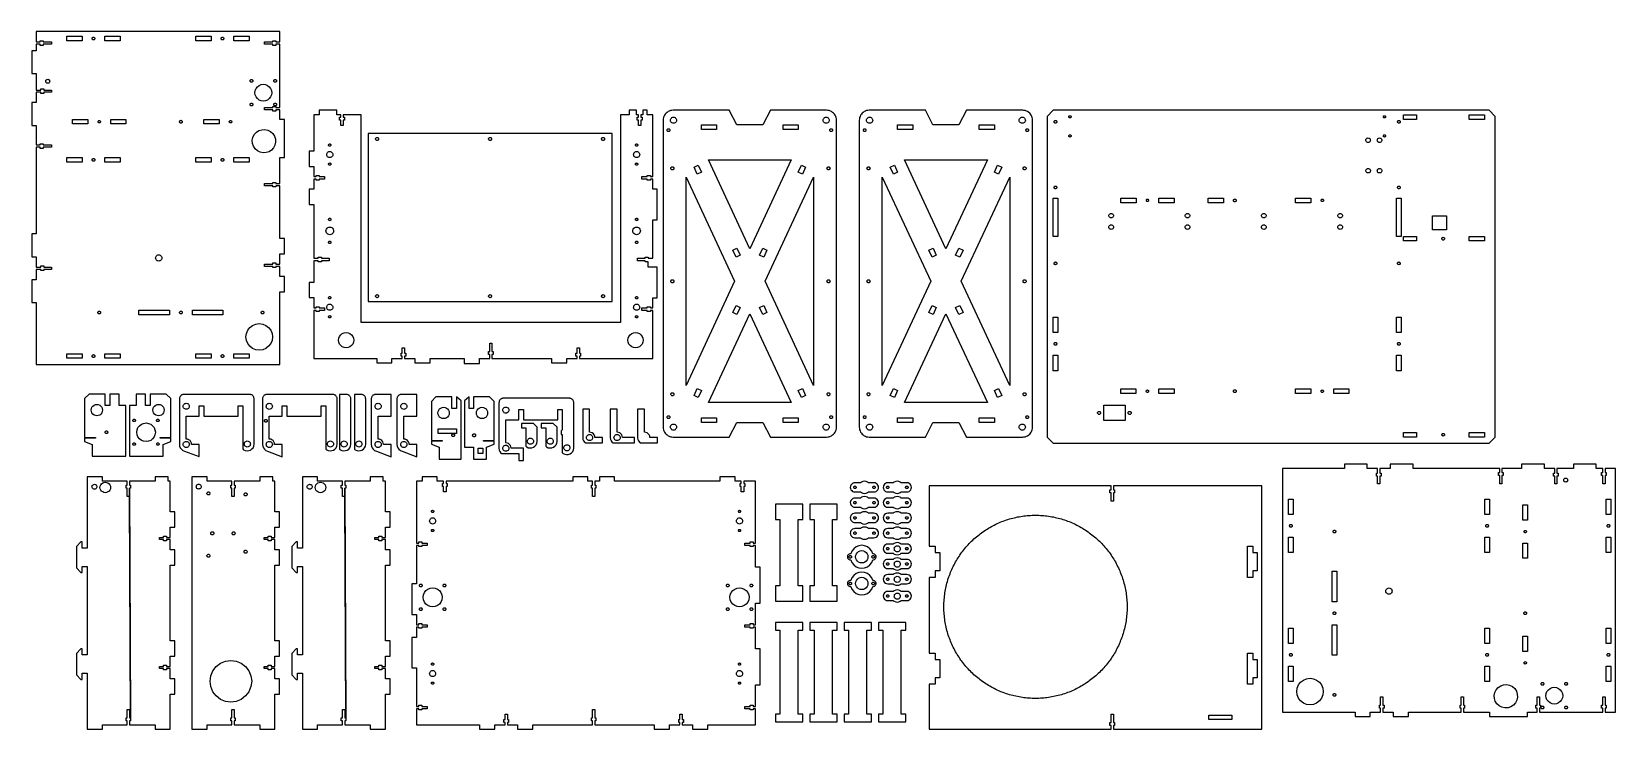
# Model space of a CAD drawing. Header units: metres. Extents: x 640 to 2715, y 0 to 914.
import ezdxf

# ---------------------------------------------------------------- set-up
doc = ezdxf.new("R2010")
doc.units = ezdxf.units.M

msp = doc.modelspace()

# ---------------------------------------------------------------- linework, layer by layer
at = {"layer": 'Layer0'}
for points in [[(960.3, 814.6, 0), (965.3, 814.6, 0), (965.3, 897.6, 0), (960.3, 897.6, 0), (960.3, 896.1, 0), (956.3, 896.1, 0), (956.3, 897.6, 0), (945.3, 897.6, 0), (945.3, 900.6, 0), (956.3, 900.6, 0), (956.3, 902.1, 0), (960.3, 902.1, 0), (960.3, 900.6, 0), (965.3, 900.6, 0), (965.3, 914.1, 0), (646.3, 914.1, 0), (646.3, 900.6, 0), (651.3, 900.6, 0), (651.3, 902.1, 0), (655.3, 902.1, 0), (655.3, 900.6, 0), (666.3, 900.6, 0), (666.3, 897.6, 0), (655.3, 897.6, 0), (655.3, 896.1, 0), (651.3, 896.1, 0), (651.3, 897.6, 0), (646.3, 897.6, 0), (646.3, 889.1, 0), (640.3, 889.1, 0), (640.3, 859.1, 0), (646.3, 859.1, 0), (646.3, 837.6, 0), (652.3, 837.6, 0), (652.3, 839.1, 0), (656.3, 839.1, 0), (656.3, 837.6, 0), (666.3, 837.6, 0), (666.3, 834.6, 0), (656.3, 834.6, 0), (656.3, 833.1, 0), (652.3, 833.1, 0), (652.3, 834.6, 0), (646.3, 834.6, 0), (646.3, 821.1, 0), (640.3, 821.1, 0), (640.3, 791.1, 0), (646.3, 791.1, 0), (646.3, 765.6, 0), (651.3, 765.6, 0), (651.3, 767.1, 0), (655.3, 767.1, 0), (655.3, 765.6, 0), (666.3, 765.6, 0), (666.3, 762.6, 0), (655.3, 762.6, 0), (655.3, 761.1, 0), (651.3, 761.1, 0), (651.3, 762.6, 0), (646.3, 762.6, 0), (646.3, 649.1, 0), (640.3, 649.1, 0), (640.3, 619.1, 0), (646.3, 619.1, 0), (646.3, 605.6, 0), (652.3, 605.6, 0), (652.3, 607.1, 0), (656.3, 607.1, 0), (656.3, 605.6, 0), (666.3, 605.6, 0), (666.3, 602.6, 0), (656.3, 602.6, 0), (656.3, 601.1, 0), (652.3, 601.1, 0), (652.3, 602.6, 0), (646.3, 602.6, 0), (646.3, 589.1, 0), (640.3, 589.1, 0), (640.3, 559.1, 0), (646.3, 559.1, 0), (646.3, 478.1, 0), (965.3, 478.1, 0), (965.3, 573.1, 0), (971.3, 573.1, 0), (971.3, 593.1, 0), (965.3, 593.1, 0), (965.3, 606.6, 0), (960.3, 606.6, 0), (960.3, 605.1, 0), (956.3, 605.1, 0), (956.3, 606.6, 0), (945.3, 606.6, 0), (945.3, 609.6, 0), (956.3, 609.6, 0), (956.3, 611.1, 0), (960.3, 611.1, 0), (960.3, 609.6, 0), (965.3, 609.6, 0), (965.3, 623.1, 0), (971.3, 623.1, 0), (971.3, 643.1, 0), (965.3, 643.1, 0), (965.3, 712.1, 0), (960.3, 712.1, 0), (960.3, 710.6, 0), (956.3, 710.6, 0), (956.3, 712.1, 0), (945.3, 712.1, 0), (945.3, 715.1, 0), (956.3, 715.1, 0), (956.3, 716.6, 0), (960.3, 716.6, 0), (960.3, 715.1, 0), (965.3, 715.1, 0), (965.3, 749.1, 0), (971.3, 749.1, 0), (971.3, 799.1, 0), (965.3, 799.1, 0), (965.3, 811.6, 0), (960.3, 811.6, 0), (960.3, 810.1, 0), (956.3, 810.1, 0), (956.3, 811.6, 0), (945.3, 811.6, 0), (945.3, 814.6, 0), (956.3, 814.6, 0), (956.3, 816.1, 0), (960.3, 816.1, 0), (960.3, 814.6, 0)], [(706.3, 902.1, 0), (686.3, 902.1, 0), (686.3, 908.1, 0), (706.3, 908.1, 0), (706.3, 902.1, 0)], [(719.6, 904.6, 0), (719.5, 905.1, 0), (719.6, 905.5, 0), (719.7, 906, 0), (720, 906.3, 0), (720.4, 906.6, 0), (720.8, 906.8, 0), (721.3, 906.9, 0), (721.8, 906.8, 0), (722.2, 906.6, 0), (722.6, 906.3, 0), (722.8, 906, 0), (723, 905.5, 0), (723.1, 905.1, 0), (723, 904.6, 0), (722.8, 904.2, 0), (722.6, 903.8, 0), (722.2, 903.5, 0), (721.8, 903.3, 0), (721.3, 903.3, 0), (720.8, 903.3, 0), (720.4, 903.5, 0), (720, 903.8, 0), (719.7, 904.2, 0), (719.6, 904.6, 0)], [(756.3, 902.1, 0), (736.3, 902.1, 0), (736.3, 908.1, 0), (756.3, 908.1, 0), (756.3, 902.1, 0)], [(875.3, 908, 0), (875.3, 902, 0), (855.3, 902, 0), (855.3, 908, 0), (875.3, 908, 0)], [(888.6, 904.6, 0), (888.5, 905, 0), (888.6, 905.5, 0), (888.7, 905.9, 0), (889, 906.3, 0), (889.4, 906.6, 0), (889.8, 906.8, 0), (890.3, 906.8, 0), (890.8, 906.8, 0), (891.2, 906.6, 0), (891.6, 906.3, 0), (891.8, 905.9, 0), (892, 905.5, 0), (892.1, 905, 0), (892, 904.6, 0), (891.8, 904.1, 0), (891.6, 903.8, 0), (891.2, 903.5, 0), (890.8, 903.3, 0), (890.3, 903.2, 0), (889.8, 903.3, 0), (889.4, 903.5, 0), (889, 903.8, 0), (888.7, 904.1, 0), (888.6, 904.6, 0)], [(925.3, 908.1, 0), (925.3, 902.1, 0), (905.3, 902.1, 0), (905.3, 908.1, 0), (925.3, 908.1, 0)], [(663.5, 850.4, 0), (663.8, 849.7, 0), (663.9, 849.1, 0), (663.8, 848.4, 0), (663.5, 847.8, 0), (663.1, 847.2, 0), (662.6, 846.8, 0), (662, 846.5, 0), (661.3, 846.5, 0), (660.6, 846.5, 0), (660, 846.8, 0), (659.5, 847.2, 0), (659, 847.8, 0), (658.8, 848.4, 0), (658.7, 849.1, 0), (658.8, 849.7, 0), (659, 850.4, 0), (659.5, 850.9, 0), (660, 851.3, 0), (660.6, 851.6, 0), (661.3, 851.7, 0), (662, 851.6, 0), (662.6, 851.3, 0), (663.1, 850.9, 0), (663.5, 850.4, 0)], [(930, 850, 0), (930.1, 849.6, 0), (930, 849.1, 0), (929.9, 848.7, 0), (929.6, 848.3, 0), (929.2, 848, 0), (928.8, 847.8, 0), (928.3, 847.8, 0), (927.8, 847.8, 0), (927.4, 848, 0), (927, 848.3, 0), (926.7, 848.7, 0), (926.6, 849.1, 0), (926.5, 849.6, 0), (926.6, 850, 0), (926.7, 850.5, 0), (927, 850.8, 0), (927.4, 851.1, 0), (927.8, 851.3, 0), (928.3, 851.4, 0), (928.8, 851.3, 0), (929.2, 851.1, 0), (929.6, 850.8, 0), (929.9, 850.5, 0), (930, 850, 0)], [(961, 850, 0), (961.1, 849.6, 0), (961, 849.1, 0), (960.9, 848.7, 0), (960.6, 848.3, 0), (960.2, 848, 0), (959.8, 847.8, 0), (959.3, 847.8, 0), (958.8, 847.8, 0), (958.4, 848, 0), (958, 848.3, 0), (957.7, 848.7, 0), (957.6, 849.1, 0), (957.5, 849.6, 0), (957.6, 850, 0), (957.7, 850.5, 0), (958, 850.8, 0), (958.4, 851.1, 0), (958.8, 851.3, 0), (959.3, 851.4, 0), (959.8, 851.3, 0), (960.2, 851.1, 0), (960.6, 850.8, 0), (960.9, 850.5, 0), (961, 850, 0)], [(946.6, 823.4, 0), (943.8, 823.1, 0), (940.9, 823.4, 0), (938.3, 824.5, 0), (936, 826.3, 0), (934.3, 828.6, 0), (933.2, 831.2, 0), (932.8, 834.1, 0), (933.2, 836.9, 0), (934.3, 839.6, 0), (936, 841.8, 0), (938.3, 843.6, 0), (940.9, 844.7, 0), (943.8, 845.1, 0), (946.6, 844.7, 0), (949.3, 843.6, 0), (951.6, 841.8, 0), (953.3, 839.6, 0), (954.4, 836.9, 0), (954.8, 834.1, 0), (954.4, 831.2, 0), (953.3, 828.6, 0), (951.6, 826.3, 0), (949.3, 824.5, 0), (946.6, 823.4, 0)], [(929.6, 817.3, 0), (929.2, 817, 0), (928.8, 816.8, 0), (928.3, 816.8, 0), (927.8, 816.8, 0), (927.4, 817, 0), (927, 817.3, 0), (926.7, 817.7, 0), (926.6, 818.1, 0), (926.5, 818.6, 0), (926.6, 819, 0), (926.7, 819.5, 0), (927, 819.8, 0), (927.4, 820.1, 0), (927.8, 820.3, 0), (928.3, 820.4, 0), (928.8, 820.3, 0), (929.2, 820.1, 0), (929.6, 819.8, 0), (929.9, 819.5, 0), (930, 819, 0), (930.1, 818.6, 0), (930, 818.1, 0), (929.9, 817.7, 0), (929.6, 817.3, 0)], [(961, 818.1, 0), (960.9, 817.7, 0), (960.6, 817.3, 0), (960.2, 817, 0), (959.8, 816.8, 0), (959.3, 816.8, 0), (958.8, 816.8, 0), (958.4, 817, 0), (958, 817.3, 0), (957.7, 817.7, 0), (957.6, 818.1, 0), (957.5, 818.6, 0), (957.6, 819, 0), (957.7, 819.5, 0), (958, 819.8, 0), (958.4, 820.1, 0), (958.8, 820.3, 0), (959.3, 820.4, 0), (959.8, 820.3, 0), (960.2, 820.1, 0), (960.6, 819.8, 0), (960.9, 819.5, 0), (961, 819, 0), (961.1, 818.6, 0), (961, 818.1, 0)], [(1453.8, 486, 0), (1453.8, 538.1, 0), (1453.8, 548.9, 0), (1450.8, 548.9, 0), (1450.8, 547.5, 0), (1446.8, 547.5, 0), (1446.8, 548.9, 0), (1439.8, 548.9, 0), (1439.8, 552.1, 0), (1446.8, 552.1, 0), (1446.8, 553.5, 0), (1450.8, 553.5, 0), (1450.8, 552.1, 0), (1453.8, 552.1, 0), (1453.8, 565.5, 0), (1459.8, 565.5, 0), (1459.8, 605.3, 0), (1447.8, 605.3, 0), (1447.8, 612.5, 0), (1443.8, 612.5, 0), (1443.8, 613.9, 0), (1433.8, 613.9, 0), (1433.8, 617.1, 0), (1443.8, 617.1, 0), (1443.8, 618.5, 0), (1447.8, 618.5, 0), (1447.8, 617.1, 0), (1453.8, 617.1, 0), (1453.8, 667.4, 0), (1459.8, 667.4, 0), (1459.8, 707.5, 0), (1453.8, 707.5, 0), (1453.8, 720.9, 0), (1450.8, 720.9, 0), (1450.8, 719.5, 0), (1446.8, 719.5, 0), (1446.8, 720.9, 0), (1439.8, 720.9, 0), (1439.8, 724.1, 0), (1446.8, 724.1, 0), (1446.8, 725.5, 0), (1450.8, 725.5, 0), (1450.8, 724.1, 0), (1453.8, 724.1, 0), (1453.8, 805, 0), (1446.6, 805, 0), (1446.6, 811, 0), (1440.8, 811, 0), (1440.8, 805, 0), (1438.4, 805, 0), (1438.4, 802, 0), (1439.9, 802, 0), (1439.9, 798, 0), (1438.4, 798, 0), (1438.4, 791, 0), (1435.2, 791, 0), (1435.2, 798, 0), (1433.7, 798, 0), (1433.7, 802, 0), (1435.2, 802, 0), (1435.2, 805, 0), (1432.8, 805, 0), (1432.8, 811, 0), (1423, 811, 0), (1423, 805, 0), (1411.8, 805, 0), (1411.8, 533, 0), (1071.8, 533, 0), (1071.8, 805, 0), (1056.6, 805, 0), (1048.4, 805, 0), (1048.4, 802, 0), (1049.9, 802, 0), (1049.9, 798, 0), (1048.4, 798, 0), (1048.4, 791, 0), (1045.2, 791, 0), (1045.2, 798, 0), (1043.7, 798, 0), (1043.7, 802, 0), (1045.2, 802, 0), (1045.2, 805, 0), (1040.2, 805, 0), (1040.2, 811, 0), (1017, 811, 0), (1017, 805, 0), (1009.8, 805, 0), (1009.8, 757.5, 0), (1003.8, 757.5, 0), (1003.8, 737.5, 0), (1009.8, 737.5, 0), (1009.8, 734.9, 0), (1009.8, 724.1, 0), (1012.8, 724.1, 0), (1012.8, 725.5, 0), (1016.8, 725.5, 0), (1016.8, 724.1, 0), (1023.8, 724.1, 0), (1023.8, 720.9, 0), (1016.8, 720.9, 0), (1016.8, 719.5, 0), (1012.8, 719.5, 0), (1012.8, 720.9, 0), (1009.8, 720.9, 0), (1009.8, 710.1, 0), (1009.8, 707.5, 0), (1003.8, 707.5, 0), (1003.8, 687.6, 0), (1009.8, 687.6, 0), (1009.8, 617.1, 0), (1015.8, 617.1, 0), (1015.8, 618.5, 0), (1019.8, 618.5, 0), (1019.8, 617.1, 0), (1029.8, 617.1, 0), (1029.8, 613.9, 0), (1019.8, 613.9, 0), (1019.8, 612.5, 0), (1015.8, 612.5, 0), (1015.8, 613.9, 0), (1009.8, 613.9, 0), (1009.8, 585.5, 0), (1003.8, 585.5, 0), (1003.8, 565.6, 0), (1009.8, 565.6, 0), (1009.8, 562.9, 0), (1009.8, 552.1, 0), (1012.8, 552.1, 0), (1012.8, 553.5, 0), (1016.8, 553.5, 0), (1016.8, 552.1, 0), (1023.8, 552.1, 0), (1023.8, 548.9, 0), (1016.8, 548.9, 0), (1016.8, 547.5, 0), (1012.8, 547.5, 0), (1012.8, 548.9, 0), (1009.8, 548.9, 0), (1009.8, 538.1, 0), (1009.8, 486, 0), (1092.3, 486, 0), (1092.3, 480, 0), (1112.3, 480, 0), (1112.3, 486, 0), (1114.8, 486, 0), (1125.8, 486, 0), (1125.8, 489, 0), (1124.3, 489, 0), (1124.3, 493, 0), (1125.8, 493, 0), (1125.8, 500, 0), (1128.8, 500, 0), (1128.8, 493, 0), (1130.3, 493, 0), (1130.3, 489, 0), (1128.8, 489, 0), (1128.8, 486, 0), (1139.8, 486, 0), (1142.3, 486, 0), (1142.3, 480, 0), (1162.3, 480, 0), (1162.3, 486, 0), (1206.8, 486, 0), (1206.8, 479.5, 0), (1226.8, 479.5, 0), (1226.8, 486, 0), (1240.3, 486, 0), (1240.3, 491, 0), (1238.8, 491, 0), (1238.8, 495, 0), (1240.3, 495, 0), (1240.3, 506, 0), (1243.3, 506, 0), (1243.3, 495, 0), (1244.8, 495, 0), (1244.8, 491, 0), (1243.3, 491, 0), (1243.3, 486, 0), (1321.3, 486, 0), (1321.3, 480, 0), (1341.3, 480, 0), (1341.3, 486, 0), (1343.8, 486, 0), (1354.8, 486, 0), (1354.8, 489, 0), (1353.3, 489, 0), (1353.3, 493, 0), (1354.8, 493, 0), (1354.8, 500, 0), (1357.8, 500, 0), (1357.8, 493, 0), (1359.3, 493, 0), (1359.3, 489, 0), (1357.8, 489, 0), (1357.8, 486, 0), (1368.8, 486, 0), (1453.8, 486, 0)], [(1467.6, 798, 0), (1467.6, 396, 0), (1467.7, 394.3, 0), (1468, 392.6, 0), (1468.6, 391, 0), (1469.3, 389.5, 0), (1470.3, 388.1, 0), (1471.4, 386.8, 0), (1472.7, 385.7, 0), (1474.1, 384.7, 0), (1475.6, 384, 0), (1477.2, 383.4, 0), (1478.9, 383.1, 0), (1480.6, 383, 0), (1554.1, 383, 0), (1564.1, 402, 0), (1598.1, 402, 0), (1608.1, 383, 0), (1681.6, 383, 0), (1683.3, 383.1, 0), (1685, 383.4, 0), (1686.6, 384, 0), (1688.1, 384.7, 0), (1689.5, 385.7, 0), (1690.8, 386.8, 0), (1691.9, 388.1, 0), (1692.9, 389.5, 0), (1693.6, 391, 0), (1694.2, 392.6, 0), (1694.5, 394.3, 0), (1694.6, 396, 0), (1694.6, 798, 0), (1694.5, 799.7, 0), (1694.2, 801.4, 0), (1693.6, 803, 0), (1692.9, 804.5, 0), (1691.9, 805.9, 0), (1690.8, 807.2, 0), (1689.5, 808.3, 0), (1688.1, 809.3, 0), (1686.6, 810, 0), (1685, 810.6, 0), (1683.3, 810.9, 0), (1681.6, 811, 0), (1608.1, 811, 0), (1598.1, 792, 0), (1564.1, 792, 0), (1554.1, 811, 0), (1480.6, 811, 0), (1478.9, 810.9, 0), (1477.2, 810.6, 0), (1475.6, 810, 0), (1474.1, 809.3, 0), (1472.7, 808.3, 0), (1471.4, 807.2, 0), (1470.3, 805.9, 0), (1469.3, 804.5, 0), (1468.6, 803, 0), (1468, 801.4, 0), (1467.7, 799.7, 0), (1467.6, 798, 0)], [(1724.5, 798, 0), (1724.5, 396, 0), (1724.6, 394.3, 0), (1724.9, 392.6, 0), (1725.5, 391, 0), (1726.2, 389.5, 0), (1727.2, 388.1, 0), (1728.3, 386.8, 0), (1729.6, 385.7, 0), (1731, 384.7, 0), (1732.5, 384, 0), (1734.1, 383.4, 0), (1735.8, 383.1, 0), (1737.5, 383, 0), (1811, 383, 0), (1821, 402, 0), (1855, 402, 0), (1865, 383, 0), (1938.5, 383, 0), (1940.2, 383.1, 0), (1941.9, 383.4, 0), (1943.5, 384, 0), (1945, 384.7, 0), (1946.4, 385.7, 0), (1947.7, 386.8, 0), (1948.8, 388.1, 0), (1949.8, 389.5, 0), (1950.5, 391, 0), (1951.1, 392.6, 0), (1951.4, 394.3, 0), (1951.5, 396, 0), (1951.5, 798, 0), (1951.4, 799.7, 0), (1951.1, 801.4, 0), (1950.5, 803, 0), (1949.8, 804.5, 0), (1948.8, 805.9, 0), (1947.7, 807.2, 0), (1946.4, 808.3, 0), (1945, 809.3, 0), (1943.5, 810, 0), (1941.9, 810.6, 0), (1940.2, 810.9, 0), (1938.5, 811, 0), (1865, 811, 0), (1855, 792, 0), (1821, 792, 0), (1811, 811, 0), (1737.5, 811, 0), (1735.8, 810.9, 0), (1734.1, 810.6, 0), (1732.5, 810, 0), (1731, 809.3, 0), (1729.6, 808.3, 0), (1728.3, 807.2, 0), (1727.2, 805.9, 0), (1726.2, 804.5, 0), (1725.5, 803, 0), (1724.9, 801.4, 0), (1724.6, 799.7, 0), (1724.5, 798, 0)], [(2557.4, 383, 0), (2557.4, 803, 0), (2549.4, 811, 0), (1978.4, 811, 0), (1970.4, 803, 0), (1970.4, 383, 0), (1978.4, 375, 0), (2549.4, 375, 0), (2557.4, 383, 0)], [(693.8, 793.1, 0), (693.8, 799.1, 0), (713.8, 799.1, 0), (713.8, 793.1, 0), (693.8, 793.1, 0)], [(727.2, 795.6, 0), (727.2, 796.1, 0), (727.2, 796.5, 0), (727.4, 796.9, 0), (727.7, 797.2, 0), (728, 797.4, 0), (728.4, 797.6, 0), (728.8, 797.7, 0), (729.2, 797.6, 0), (729.6, 797.4, 0), (729.9, 797.2, 0), (730.2, 796.9, 0), (730.3, 796.5, 0), (730.4, 796.1, 0), (730.3, 795.6, 0), (730.2, 795.3, 0), (729.9, 794.9, 0), (729.6, 794.7, 0), (729.2, 794.5, 0), (728.8, 794.5, 0), (728.4, 794.5, 0), (728, 794.7, 0), (727.7, 794.9, 0), (727.4, 795.3, 0), (727.2, 795.6, 0)], [(743.8, 793.1, 0), (743.8, 799.1, 0), (763.8, 799.1, 0), (763.8, 793.1, 0), (743.8, 793.1, 0)], [(834.1, 795.6, 0), (834, 796.1, 0), (834.1, 796.5, 0), (834.2, 797, 0), (834.5, 797.3, 0), (834.9, 797.6, 0), (835.3, 797.8, 0), (835.8, 797.9, 0), (836.3, 797.8, 0), (836.7, 797.6, 0), (837.1, 797.3, 0), (837.4, 797, 0), (837.5, 796.5, 0), (837.6, 796.1, 0), (837.5, 795.6, 0), (837.4, 795.2, 0), (837.1, 794.8, 0), (836.7, 794.5, 0), (836.3, 794.3, 0), (835.8, 794.3, 0), (835.3, 794.3, 0), (834.9, 794.5, 0), (834.5, 794.8, 0), (834.2, 795.2, 0), (834.1, 795.6, 0)], [(865.8, 793.1, 0), (865.8, 799.1, 0), (885.8, 799.1, 0), (885.8, 793.1, 0), (865.8, 793.1, 0)], [(899.2, 795.6, 0), (899.2, 796.1, 0), (899.2, 796.5, 0), (899.4, 796.9, 0), (899.7, 797.2, 0), (900, 797.4, 0), (900.4, 797.6, 0), (900.8, 797.7, 0), (901.2, 797.6, 0), (901.6, 797.4, 0), (901.9, 797.2, 0), (902.2, 796.9, 0), (902.3, 796.5, 0), (902.4, 796.1, 0), (902.3, 795.6, 0), (902.2, 795.3, 0), (901.9, 794.9, 0), (901.6, 794.7, 0), (901.2, 794.5, 0), (900.8, 794.5, 0), (900.4, 794.5, 0), (900, 794.7, 0), (899.7, 794.9, 0), (899.4, 795.3, 0), (899.2, 795.6, 0)], [(1477.2, 797, 0), (1477.1, 798, 0), (1477.2, 799, 0), (1477.6, 800, 0), (1478.3, 800.8, 0), (1479.1, 801.5, 0), (1480.1, 801.9, 0), (1481.1, 802, 0), (1482.1, 801.9, 0), (1483.1, 801.5, 0), (1483.9, 800.8, 0), (1484.6, 800, 0), (1485, 799, 0), (1485.1, 798, 0), (1485, 797, 0), (1484.6, 796, 0), (1483.9, 795.2, 0), (1483.1, 794.5, 0), (1482.1, 794.1, 0), (1481.1, 794, 0), (1480.1, 794.1, 0), (1479.1, 794.5, 0), (1478.3, 795.2, 0), (1477.6, 796, 0), (1477.2, 797, 0)], [(1517.6, 792, 0), (1537.6, 792, 0), (1537.6, 786, 0), (1517.6, 786, 0), (1517.6, 792, 0)], [(1644.6, 786, 0), (1624.6, 786, 0), (1624.6, 792, 0), (1644.6, 792, 0), (1644.6, 786, 0)], [(1681.1, 802, 0), (1682.1, 801.9, 0), (1683.1, 801.5, 0), (1683.9, 800.8, 0), (1684.6, 800, 0), (1685, 799, 0), (1685.1, 798, 0), (1685, 797, 0), (1684.6, 796, 0), (1683.9, 795.2, 0), (1683.1, 794.5, 0), (1682.1, 794.1, 0), (1681.1, 794, 0), (1680.1, 794.1, 0), (1679.1, 794.5, 0), (1678.3, 795.2, 0), (1677.6, 796, 0), (1677.2, 797, 0), (1677.1, 798, 0), (1677.2, 799, 0), (1677.6, 800, 0), (1678.3, 800.8, 0), (1679.1, 801.5, 0), (1680.1, 801.9, 0), (1681.1, 802, 0)], [(1734.1, 797, 0), (1734, 798, 0), (1734.1, 799, 0), (1734.5, 800, 0), (1735.2, 800.8, 0), (1736, 801.5, 0), (1737, 801.9, 0), (1738, 802, 0), (1739, 801.9, 0), (1740, 801.5, 0), (1740.8, 800.8, 0), (1741.5, 800, 0), (1741.9, 799, 0), (1742, 798, 0), (1741.9, 797, 0), (1741.5, 796, 0), (1740.8, 795.2, 0), (1740, 794.5, 0), (1739, 794.1, 0), (1738, 794, 0), (1737, 794.1, 0), (1736, 794.5, 0), (1735.2, 795.2, 0), (1734.5, 796, 0), (1734.1, 797, 0)], [(1774.5, 792, 0), (1794.5, 792, 0), (1794.5, 786, 0), (1774.5, 786, 0), (1774.5, 792, 0)], [(1901.5, 786, 0), (1881.5, 786, 0), (1881.5, 792, 0), (1901.5, 792, 0), (1901.5, 786, 0)], [(1938, 802, 0), (1939, 801.9, 0), (1940, 801.5, 0), (1940.8, 800.8, 0), (1941.5, 800, 0), (1941.9, 799, 0), (1942, 798, 0), (1941.9, 797, 0), (1941.5, 796, 0), (1940.8, 795.2, 0), (1940, 794.5, 0), (1939, 794.1, 0), (1938, 794, 0), (1937, 794.1, 0), (1936, 794.5, 0), (1935.2, 795.2, 0), (1934.5, 796, 0), (1934.1, 797, 0), (1934, 798, 0), (1934.1, 799, 0), (1934.5, 800, 0), (1935.2, 800.8, 0), (1936, 801.5, 0), (1937, 801.9, 0), (1938, 802, 0)], [(1983.1, 796.5, 0), (1983.2, 796, 0), (1983.1, 795.5, 0), (1983, 795.1, 0), (1982.7, 794.7, 0), (1982.3, 794.4, 0), (1981.9, 794.3, 0), (1981.4, 794.2, 0), (1980.9, 794.3, 0), (1980.5, 794.4, 0), (1980.1, 794.7, 0), (1979.8, 795.1, 0), (1979.7, 795.5, 0), (1979.6, 796, 0), (1979.7, 796.5, 0), (1979.8, 796.9, 0), (1980.1, 797.3, 0), (1980.5, 797.6, 0), (1980.9, 797.7, 0), (1981.4, 797.8, 0), (1981.9, 797.7, 0), (1982.3, 797.6, 0), (1982.7, 797.3, 0), (1983, 796.9, 0), (1983.1, 796.5, 0)], [(2000, 803.9, 0), (2000.4, 804, 0), (2000.8, 803.9, 0), (2001.2, 803.8, 0), (2001.5, 803.6, 0), (2001.7, 803.2, 0), (2001.8, 802.9, 0), (2001.9, 802.5, 0), (2001.8, 802.1, 0), (2001.7, 801.7, 0), (2001.5, 801.4, 0), (2001.2, 801.2, 0), (2000.8, 801.1, 0), (2000.4, 801, 0), (2000, 801.1, 0), (1999.7, 801.2, 0), (1999.3, 801.4, 0), (1999.1, 801.7, 0), (1999, 802.1, 0), (1998.9, 802.5, 0), (1999, 802.9, 0), (1999.1, 803.2, 0), (1999.3, 803.6, 0), (1999.7, 803.8, 0), (2000, 803.9, 0)], [(2411.1, 803.2, 0), (2411.3, 803.6, 0), (2411.7, 803.8, 0), (2412, 803.9, 0), (2412.4, 804, 0), (2412.8, 803.9, 0), (2413.2, 803.8, 0), (2413.5, 803.6, 0), (2413.7, 803.2, 0), (2413.8, 802.9, 0), (2413.9, 802.5, 0), (2413.8, 802.1, 0), (2413.7, 801.7, 0), (2413.5, 801.4, 0), (2413.2, 801.2, 0), (2412.8, 801.1, 0), (2412.4, 801, 0), (2412, 801.1, 0), (2411.7, 801.2, 0), (2411.3, 801.4, 0), (2411.1, 801.7, 0), (2411, 802.1, 0), (2410.9, 802.5, 0), (2411, 802.9, 0), (2411.1, 803.2, 0)], [(2433.2, 796, 0), (2433.1, 795.5, 0), (2433, 795.1, 0), (2432.7, 794.7, 0), (2432.3, 794.4, 0), (2431.9, 794.3, 0), (2431.4, 794.2, 0), (2430.9, 794.3, 0), (2430.5, 794.4, 0), (2430.1, 794.7, 0), (2429.8, 795.1, 0), (2429.7, 795.5, 0), (2429.6, 796, 0), (2429.7, 796.5, 0), (2429.8, 796.9, 0), (2430.1, 797.3, 0), (2430.5, 797.6, 0), (2430.9, 797.7, 0), (2431.4, 797.8, 0), (2431.9, 797.7, 0), (2432.3, 797.6, 0), (2432.7, 797.3, 0), (2433, 796.9, 0), (2433.1, 796.5, 0), (2433.2, 796, 0)], [(2454.4, 799, 0), (2437.4, 799, 0), (2437.4, 805, 0), (2454.4, 805, 0), (2454.4, 799, 0)], [(2523.4, 799, 0), (2523.4, 805, 0), (2543.4, 805, 0), (2543.4, 799, 0), (2523.4, 799, 0)], [(953.2, 783.2, 0), (956.2, 780.6, 0), (958.3, 777.2, 0), (959.6, 773.4, 0), (959.8, 769.5, 0), (959, 765.5, 0), (957.2, 762, 0), (954.6, 759, 0), (951.2, 756.8, 0), (947.4, 755.6, 0), (943.4, 755.3, 0), (939.5, 756.1, 0), (936, 757.9, 0), (933, 760.6, 0), (930.8, 763.9, 0), (929.5, 767.7, 0), (929.3, 771.7, 0), (930.1, 775.6, 0), (931.9, 779.2, 0), (934.6, 782.2, 0), (937.9, 784.4, 0), (941.7, 785.6, 0), (945.7, 785.8, 0), (949.6, 785, 0), (953.2, 783.2, 0)], [(1080.9, 780.5, 0), (1080.9, 560.5, 0), (1400.9, 560.5, 0), (1400.9, 780.5, 0), (1080.9, 780.5, 0)], [(1091.4, 774.9, 0), (1091.9, 775.2, 0), (1092.3, 775.4, 0), (1092.9, 775.5, 0), (1093.4, 775.4, 0), (1093.9, 775.2, 0), (1094.3, 774.9, 0), (1094.6, 774.5, 0), (1094.8, 774, 0), (1094.9, 773.5, 0), (1094.8, 773, 0), (1094.6, 772.5, 0), (1094.3, 772.1, 0), (1093.9, 771.8, 0), (1093.4, 771.6, 0), (1092.9, 771.5, 0), (1092.3, 771.6, 0), (1091.9, 771.8, 0), (1091.4, 772.1, 0), (1091.1, 772.5, 0), (1090.9, 773, 0), (1090.9, 773.5, 0), (1090.9, 774, 0), (1091.1, 774.5, 0), (1091.4, 774.9, 0)], [(1242.9, 773.5, 0), (1242.8, 773, 0), (1242.6, 772.5, 0), (1242.3, 772.1, 0), (1241.9, 771.8, 0), (1241.4, 771.6, 0), (1240.9, 771.5, 0), (1240.3, 771.6, 0), (1239.9, 771.8, 0), (1239.4, 772.1, 0), (1239.1, 772.5, 0), (1238.9, 773, 0), (1238.9, 773.5, 0), (1238.9, 774, 0), (1239.1, 774.5, 0), (1239.4, 774.9, 0), (1239.9, 775.2, 0), (1240.3, 775.4, 0), (1240.9, 775.5, 0), (1241.4, 775.4, 0), (1241.9, 775.2, 0), (1242.3, 774.9, 0), (1242.6, 774.5, 0), (1242.8, 774, 0), (1242.9, 773.5, 0)], [(1388.9, 771.5, 0), (1388.3, 771.6, 0), (1387.9, 771.8, 0), (1387.4, 772.1, 0), (1387.1, 772.5, 0), (1386.9, 773, 0), (1386.9, 773.5, 0), (1386.9, 774, 0), (1387.1, 774.5, 0), (1387.4, 774.9, 0), (1387.9, 775.2, 0), (1388.3, 775.4, 0), (1388.9, 775.5, 0), (1389.4, 775.4, 0), (1389.9, 775.2, 0), (1390.3, 774.9, 0), (1390.6, 774.5, 0), (1390.8, 774, 0), (1390.9, 773.5, 0), (1390.8, 773, 0), (1390.6, 772.5, 0), (1390.3, 772.1, 0), (1389.9, 771.8, 0), (1389.4, 771.6, 0), (1388.9, 771.5, 0)], [(1473, 784.1, 0), (1472.9, 784.5, 0), (1472.8, 785, 0), (1472.9, 785.5, 0), (1473, 785.9, 0), (1473.3, 786.3, 0), (1473.7, 786.6, 0), (1474.1, 786.7, 0), (1474.6, 786.8, 0), (1475.1, 786.7, 0), (1475.5, 786.6, 0), (1475.9, 786.3, 0), (1476.2, 785.9, 0), (1476.3, 785.5, 0), (1476.4, 785, 0), (1476.3, 784.5, 0), (1476.2, 784.1, 0), (1475.9, 783.7, 0), (1475.5, 783.4, 0), (1475.1, 783.3, 0), (1474.6, 783.2, 0), (1474.1, 783.3, 0), (1473.7, 783.4, 0), (1473.3, 783.7, 0), (1473, 784.1, 0)], [(1688.1, 786.7, 0), (1688.5, 786.6, 0), (1688.9, 786.3, 0), (1689.2, 785.9, 0), (1689.3, 785.5, 0), (1689.4, 785, 0), (1689.3, 784.5, 0), (1689.2, 784.1, 0), (1688.9, 783.7, 0), (1688.5, 783.4, 0), (1688.1, 783.3, 0), (1687.6, 783.2, 0), (1687.1, 783.3, 0), (1686.7, 783.4, 0), (1686.3, 783.7, 0), (1686, 784.1, 0), (1685.9, 784.5, 0), (1685.8, 785, 0), (1685.9, 785.5, 0), (1686, 785.9, 0), (1686.3, 786.3, 0), (1686.7, 786.6, 0), (1687.1, 786.7, 0), (1687.6, 786.8, 0), (1688.1, 786.7, 0)], [(1729.9, 784.1, 0), (1729.8, 784.5, 0), (1729.7, 785, 0), (1729.8, 785.5, 0), (1729.9, 785.9, 0), (1730.2, 786.3, 0), (1730.6, 786.6, 0), (1731, 786.7, 0), (1731.5, 786.8, 0), (1732, 786.7, 0), (1732.4, 786.6, 0), (1732.8, 786.3, 0), (1733.1, 785.9, 0), (1733.2, 785.5, 0), (1733.3, 785, 0), (1733.2, 784.5, 0), (1733.1, 784.1, 0), (1732.8, 783.7, 0), (1732.4, 783.4, 0), (1732, 783.3, 0), (1731.5, 783.2, 0), (1731, 783.3, 0), (1730.6, 783.4, 0), (1730.2, 783.7, 0), (1729.9, 784.1, 0)], [(1945, 786.7, 0), (1945.4, 786.6, 0), (1945.8, 786.3, 0), (1946.1, 785.9, 0), (1946.2, 785.5, 0), (1946.3, 785, 0), (1946.2, 784.5, 0), (1946.1, 784.1, 0), (1945.8, 783.7, 0), (1945.4, 783.4, 0), (1945, 783.3, 0), (1944.5, 783.2, 0), (1944, 783.3, 0), (1943.6, 783.4, 0), (1943.2, 783.7, 0), (1942.9, 784.1, 0), (1942.8, 784.5, 0), (1942.7, 785, 0), (1942.8, 785.5, 0), (1942.9, 785.9, 0), (1943.2, 786.3, 0), (1943.6, 786.6, 0), (1944, 786.7, 0), (1944.5, 786.8, 0), (1945, 786.7, 0)], [(1999, 777.1, 0), (1998.9, 777.5, 0), (1999, 777.9, 0), (1999.1, 778.2, 0), (1999.3, 778.6, 0), (1999.7, 778.8, 0), (2000, 778.9, 0), (2000.4, 779, 0), (2000.8, 778.9, 0), (2001.2, 778.8, 0), (2001.5, 778.6, 0), (2001.7, 778.2, 0), (2001.8, 777.9, 0), (2001.9, 777.5, 0), (2001.8, 777.1, 0), (2001.7, 776.7, 0), (2001.5, 776.4, 0), (2001.2, 776.2, 0), (2000.8, 776.1, 0), (2000.4, 776, 0), (2000, 776.1, 0), (1999.7, 776.2, 0), (1999.3, 776.4, 0), (1999.1, 776.7, 0), (1999, 777.1, 0)], [(2388, 771.9, 0), (2388.1, 772.6, 0), (2388.4, 773.4, 0), (2388.9, 774, 0), (2389.5, 774.4, 0), (2390.2, 774.7, 0), (2391, 774.9, 0), (2391.8, 774.7, 0), (2392.5, 774.4, 0), (2393.1, 774, 0), (2393.6, 773.4, 0), (2393.9, 772.6, 0), (2394, 771.9, 0), (2393.9, 771.1, 0), (2393.6, 770.4, 0), (2393.1, 769.7, 0), (2392.5, 769.3, 0), (2391.8, 769, 0), (2391, 768.9, 0), (2390.2, 769, 0), (2389.5, 769.3, 0), (2388.9, 769.7, 0), (2388.4, 770.4, 0), (2388.1, 771.1, 0), (2388, 771.9, 0)], [(2405.2, 774.7, 0), (2406, 774.9, 0), (2406.8, 774.7, 0), (2407.5, 774.4, 0), (2408.1, 774, 0), (2408.6, 773.4, 0), (2408.9, 772.6, 0), (2409, 771.9, 0), (2408.9, 771.1, 0), (2408.6, 770.4, 0), (2408.1, 769.7, 0), (2407.5, 769.3, 0), (2406.8, 769, 0), (2406, 768.9, 0), (2405.2, 769, 0), (2404.5, 769.3, 0), (2403.9, 769.7, 0), (2403.4, 770.4, 0), (2403.1, 771.1, 0), (2403, 771.9, 0), (2403.1, 772.6, 0), (2403.4, 773.4, 0), (2403.9, 774, 0), (2404.5, 774.4, 0), (2405.2, 774.7, 0)], [(2413.8, 777.9, 0), (2413.9, 777.5, 0), (2413.8, 777.1, 0), (2413.7, 776.7, 0), (2413.5, 776.4, 0), (2413.2, 776.2, 0), (2412.8, 776.1, 0), (2412.4, 776, 0), (2412, 776.1, 0), (2411.7, 776.2, 0), (2411.3, 776.4, 0), (2411.1, 776.7, 0), (2411, 777.1, 0), (2410.9, 777.5, 0), (2411, 777.9, 0), (2411.1, 778.2, 0), (2411.3, 778.6, 0), (2411.7, 778.8, 0), (2412, 778.9, 0), (2412.4, 779, 0), (2412.8, 778.9, 0), (2413.2, 778.8, 0), (2413.5, 778.6, 0), (2413.7, 778.2, 0), (2413.8, 777.9, 0)], [(686.3, 743.1, 0), (686.3, 749.1, 0), (706.3, 749.1, 0), (706.3, 743.1, 0), (686.3, 743.1, 0)], [(719.6, 745.6, 0), (719.5, 746.1, 0), (719.6, 746.5, 0), (719.7, 747, 0), (720, 747.3, 0), (720.4, 747.6, 0), (720.8, 747.8, 0), (721.3, 747.9, 0), (721.8, 747.8, 0), (722.2, 747.6, 0), (722.6, 747.3, 0), (722.9, 747, 0), (723, 746.5, 0), (723.1, 746.1, 0), (723, 745.6, 0), (722.9, 745.2, 0), (722.6, 744.8, 0), (722.2, 744.5, 0), (721.8, 744.3, 0), (721.3, 744.3, 0), (720.8, 744.3, 0), (720.4, 744.5, 0), (720, 744.8, 0), (719.7, 745.2, 0), (719.6, 745.6, 0)], [(736.3, 743.1, 0), (736.3, 749.1, 0), (756.3, 749.1, 0), (756.3, 743.1, 0), (736.3, 743.1, 0)], [(855.3, 743.1, 0), (855.3, 749.1, 0), (875.3, 749.1, 0), (875.3, 743.1, 0), (855.3, 743.1, 0)], [(888.6, 745.6, 0), (888.5, 746.1, 0), (888.6, 746.5, 0), (888.7, 747, 0), (889, 747.3, 0), (889.4, 747.6, 0), (889.8, 747.8, 0), (890.3, 747.9, 0), (890.8, 747.8, 0), (891.2, 747.6, 0), (891.6, 747.3, 0), (891.9, 747, 0), (892, 746.5, 0), (892.1, 746.1, 0), (892, 745.6, 0), (891.9, 745.2, 0), (891.6, 744.8, 0), (891.2, 744.5, 0), (890.8, 744.3, 0), (890.3, 744.3, 0), (889.8, 744.3, 0), (889.4, 744.5, 0), (889, 744.8, 0), (888.7, 745.2, 0), (888.6, 745.6, 0)], [(905.3, 749.1, 0), (925.3, 749.1, 0), (925.3, 743.1, 0), (905.3, 743.1, 0), (905.3, 749.1, 0)], [(1033.6, 755.8, 0), (1034.2, 755, 0), (1034.6, 754, 0), (1034.8, 753, 0), (1034.6, 752, 0), (1034.2, 751, 0), (1033.6, 750.2, 0), (1032.8, 749.5, 0), (1031.8, 749.1, 0), (1030.8, 749, 0), (1029.7, 749.1, 0), (1028.8, 749.5, 0), (1027.9, 750.2, 0), (1027.3, 751, 0), (1026.9, 752, 0), (1026.8, 753, 0), (1026.9, 754, 0), (1027.3, 755, 0), (1027.9, 755.8, 0), (1028.8, 756.5, 0), (1029.7, 756.9, 0), (1030.8, 757, 0), (1031.8, 756.9, 0), (1032.8, 756.5, 0), (1033.6, 755.8, 0)], [(1030.4, 766.9, 0), (1030.8, 767, 0), (1031.2, 766.9, 0), (1031.5, 766.8, 0), (1031.8, 766.6, 0), (1032.1, 766.2, 0), (1032.2, 765.9, 0), (1032.3, 765.5, 0), (1032.2, 765.1, 0), (1032.1, 764.7, 0), (1031.8, 764.4, 0), (1031.5, 764.2, 0), (1031.2, 764.1, 0), (1030.8, 764, 0), (1030.4, 764.1, 0), (1030, 764.2, 0), (1029.7, 764.4, 0), (1029.5, 764.7, 0), (1029.3, 765.1, 0), (1029.3, 765.5, 0), (1029.3, 765.9, 0), (1029.5, 766.2, 0), (1029.7, 766.6, 0), (1030, 766.8, 0), (1030.4, 766.9, 0)], [(1431.7, 756.9, 0), (1432.8, 757, 0), (1433.8, 756.9, 0), (1434.8, 756.5, 0), (1435.6, 755.8, 0), (1436.2, 755, 0), (1436.6, 754, 0), (1436.8, 753, 0), (1436.6, 752, 0), (1436.2, 751, 0), (1435.6, 750.2, 0), (1434.8, 749.5, 0), (1433.8, 749.1, 0), (1432.8, 749, 0), (1431.7, 749.1, 0), (1430.8, 749.5, 0), (1429.9, 750.2, 0), (1429.3, 751, 0), (1428.9, 752, 0), (1428.8, 753, 0), (1428.9, 754, 0), (1429.3, 755, 0), (1429.9, 755.8, 0), (1430.8, 756.5, 0), (1431.7, 756.9, 0)], [(1432, 766.8, 0), (1432.4, 766.9, 0), (1432.8, 767, 0), (1433.2, 766.9, 0), (1433.5, 766.8, 0), (1433.8, 766.6, 0), (1434.1, 766.2, 0), (1434.2, 765.9, 0), (1434.3, 765.5, 0), (1434.2, 765.1, 0), (1434.1, 764.7, 0), (1433.8, 764.4, 0), (1433.5, 764.2, 0), (1433.2, 764.1, 0), (1432.8, 764, 0), (1432.4, 764.1, 0), (1432, 764.2, 0), (1431.7, 764.4, 0), (1431.5, 764.7, 0), (1431.3, 765.1, 0), (1431.3, 765.5, 0), (1431.3, 765.9, 0), (1431.5, 766.2, 0), (1431.7, 766.6, 0), (1432, 766.8, 0)], [(1031.2, 739.1, 0), (1030.8, 739, 0), (1030.4, 739.1, 0), (1030, 739.2, 0), (1029.7, 739.4, 0), (1029.5, 739.7, 0), (1029.3, 740.1, 0), (1029.3, 740.5, 0), (1029.3, 740.9, 0), (1029.5, 741.2, 0), (1029.7, 741.6, 0), (1030, 741.8, 0), (1030.4, 741.9, 0), (1030.8, 742, 0), (1031.2, 741.9, 0), (1031.5, 741.8, 0), (1031.8, 741.6, 0), (1032.1, 741.2, 0), (1032.2, 740.9, 0), (1032.3, 740.5, 0), (1032.2, 740.1, 0), (1032.1, 739.7, 0), (1031.8, 739.4, 0), (1031.5, 739.2, 0), (1031.2, 739.1, 0)], [(1432, 741.8, 0), (1432.4, 741.9, 0), (1432.8, 742, 0), (1433.2, 741.9, 0), (1433.5, 741.8, 0), (1433.8, 741.6, 0), (1434.1, 741.2, 0), (1434.2, 740.9, 0), (1434.3, 740.5, 0), (1434.2, 740.1, 0), (1434.1, 739.7, 0), (1433.8, 739.4, 0), (1433.5, 739.2, 0), (1433.2, 739.1, 0), (1432.8, 739, 0), (1432.4, 739.1, 0), (1432, 739.2, 0), (1431.7, 739.4, 0), (1431.5, 739.7, 0), (1431.3, 740.1, 0), (1431.3, 740.5, 0), (1431.3, 740.9, 0), (1431.5, 741.2, 0), (1431.7, 741.6, 0), (1432, 741.8, 0)], [(1480.6, 733.3, 0), (1480.1, 733.1, 0), (1479.6, 733, 0), (1479.1, 733.1, 0), (1478.6, 733.3, 0), (1478.2, 733.6, 0), (1477.9, 734, 0), (1477.7, 734.5, 0), (1477.6, 735, 0), (1477.7, 735.5, 0), (1477.9, 736, 0), (1478.2, 736.4, 0), (1478.6, 736.7, 0), (1479.1, 736.9, 0), (1479.6, 737, 0), (1480.1, 736.9, 0), (1480.6, 736.7, 0), (1481, 736.4, 0), (1481.3, 736, 0), (1481.5, 735.5, 0), (1481.6, 735, 0), (1481.5, 734.5, 0), (1481.3, 734, 0), (1481, 733.6, 0), (1480.6, 733.3, 0)], [(1508, 736.6, 0), (1513.5, 739.1, 0), (1517.7, 730, 0), (1512.3, 727.5, 0), (1508, 736.6, 0)], [(1526.8, 746, 0), (1635.4, 746, 0), (1581.1, 629.6, 0), (1526.8, 746, 0)], [(1648.7, 739.1, 0), (1654.2, 736.6, 0), (1650, 727.5, 0), (1644.5, 730, 0), (1648.7, 739.1, 0)], [(1685.1, 733.3, 0), (1684.6, 733.1, 0), (1684.1, 733, 0), (1683.6, 733.1, 0), (1683.1, 733.3, 0), (1682.7, 733.6, 0), (1682.4, 734, 0), (1682.2, 734.5, 0), (1682.1, 735, 0), (1682.2, 735.5, 0), (1682.4, 736, 0), (1682.7, 736.4, 0), (1683.1, 736.7, 0), (1683.6, 736.9, 0), (1684.1, 737, 0), (1684.6, 736.9, 0), (1685.1, 736.7, 0), (1685.5, 736.4, 0), (1685.8, 736, 0), (1686, 735.5, 0), (1686.1, 735, 0), (1686, 734.5, 0), (1685.8, 734, 0), (1685.5, 733.6, 0), (1685.1, 733.3, 0)], [(1737.5, 733.3, 0), (1737, 733.1, 0), (1736.5, 733, 0), (1736, 733.1, 0), (1735.5, 733.3, 0), (1735.1, 733.6, 0), (1734.8, 734, 0), (1734.6, 734.5, 0), (1734.5, 735, 0), (1734.6, 735.5, 0), (1734.8, 736, 0), (1735.1, 736.4, 0), (1735.5, 736.7, 0), (1736, 736.9, 0), (1736.5, 737, 0), (1737, 736.9, 0), (1737.5, 736.7, 0), (1737.9, 736.4, 0), (1738.2, 736, 0), (1738.4, 735.5, 0), (1738.5, 735, 0), (1738.4, 734.5, 0), (1738.2, 734, 0), (1737.9, 733.6, 0), (1737.5, 733.3, 0)], [(1764.9, 736.6, 0), (1770.4, 739.1, 0), (1774.6, 730, 0), (1769.2, 727.5, 0), (1764.9, 736.6, 0)], [(1783.7, 746, 0), (1892.3, 746, 0), (1838, 629.6, 0), (1783.7, 746, 0)], [(1905.6, 739.1, 0), (1911.1, 736.6, 0), (1906.9, 727.5, 0), (1901.4, 730, 0), (1905.6, 739.1, 0)], [(1942, 733.3, 0), (1941.5, 733.1, 0), (1941, 733, 0), (1940.5, 733.1, 0), (1940, 733.3, 0), (1939.6, 733.6, 0), (1939.3, 734, 0), (1939.1, 734.5, 0), (1939, 735, 0), (1939.1, 735.5, 0), (1939.3, 736, 0), (1939.6, 736.4, 0), (1940, 736.7, 0), (1940.5, 736.9, 0), (1941, 737, 0), (1941.5, 736.9, 0), (1942, 736.7, 0), (1942.4, 736.4, 0), (1942.7, 736, 0), (1942.9, 735.5, 0), (1943, 735, 0), (1942.9, 734.5, 0), (1942.7, 734, 0), (1942.4, 733.6, 0), (1942, 733.3, 0)], [(2388.5, 733.5, 0), (2389, 734.1, 0), (2389.6, 734.5, 0), (2390.4, 734.8, 0), (2391.2, 734.8, 0), (2391.9, 734.7, 0), (2392.6, 734.4, 0), (2393.2, 733.9, 0), (2393.7, 733.2, 0), (2394, 732.5, 0), (2394, 731.7, 0), (2393.9, 730.9, 0), (2393.6, 730.2, 0), (2393.1, 729.6, 0), (2392.4, 729.2, 0), (2391.7, 728.9, 0), (2390.9, 728.9, 0), (2390.1, 729, 0), (2389.4, 729.3, 0), (2388.8, 729.8, 0), (2388.4, 730.5, 0), (2388.1, 731.2, 0), (2388, 732, 0), (2388.2, 732.8, 0), (2388.5, 733.5, 0)], [(2409, 731.9, 0), (2408.9, 731.1, 0), (2408.6, 730.4, 0), (2408.1, 729.7, 0), (2407.5, 729.3, 0), (2406.8, 729, 0), (2406, 728.9, 0), (2405.2, 729, 0), (2404.5, 729.3, 0), (2403.9, 729.7, 0), (2403.4, 730.4, 0), (2403.1, 731.1, 0), (2403, 731.9, 0), (2403.1, 732.6, 0), (2403.4, 733.4, 0), (2403.9, 734, 0), (2404.5, 734.4, 0), (2405.2, 734.7, 0), (2406, 734.9, 0), (2406.8, 734.7, 0), (2407.5, 734.4, 0), (2408.1, 734, 0), (2408.6, 733.4, 0), (2408.9, 732.6, 0), (2409, 731.9, 0)], [(1497.6, 723.4, 0), (1561.2, 587, 0), (1497.6, 450.6, 0), (1497.6, 723.4, 0)], [(1664.6, 723.4, 0), (1664.6, 450.6, 0), (1601, 587, 0), (1664.6, 723.4, 0)], [(1754.5, 723.4, 0), (1818.1, 587, 0), (1754.5, 450.6, 0), (1754.5, 723.4, 0)], [(1921.5, 723.4, 0), (1921.5, 450.6, 0), (1857.9, 587, 0), (1921.5, 723.4, 0)], [(1983.1, 709.5, 0), (1983, 709.1, 0), (1982.7, 708.7, 0), (1982.3, 708.4, 0), (1981.9, 708.3, 0), (1981.4, 708.2, 0), (1980.9, 708.3, 0), (1980.5, 708.4, 0), (1980.1, 708.7, 0), (1979.8, 709.1, 0), (1979.7, 709.5, 0), (1979.6, 710, 0), (1979.7, 710.5, 0), (1979.8, 710.9, 0), (1980.1, 711.3, 0), (1980.5, 711.6, 0), (1980.9, 711.7, 0), (1981.4, 711.8, 0), (1981.9, 711.7, 0), (1982.3, 711.6, 0), (1982.7, 711.3, 0), (1983, 710.9, 0), (1983.1, 710.5, 0), (1983.2, 710, 0), (1983.1, 709.5, 0)], [(2430.9, 708.3, 0), (2430.5, 708.4, 0), (2430.1, 708.7, 0), (2429.8, 709.1, 0), (2429.7, 709.5, 0), (2429.6, 710, 0), (2429.7, 710.5, 0), (2429.8, 710.9, 0), (2430.1, 711.3, 0), (2430.5, 711.6, 0), (2430.9, 711.7, 0), (2431.4, 711.8, 0), (2431.9, 711.7, 0), (2432.3, 711.6, 0), (2432.7, 711.3, 0), (2433, 710.9, 0), (2433.1, 710.5, 0), (2433.2, 710, 0), (2433.1, 709.5, 0), (2433, 709.1, 0), (2432.7, 708.7, 0), (2432.3, 708.4, 0), (2431.9, 708.3, 0), (2431.4, 708.2, 0), (2430.9, 708.3, 0)], [(1978.4, 696.1, 0), (1984.4, 696.1, 0), (1984.4, 645.8, 0), (1978.4, 645.8, 0), (1978.4, 696.1, 0)], [(2067, 696, 0), (2087, 696, 0), (2087, 690, 0), (2067, 690, 0), (2067, 696, 0)], [(2100.6, 692.2, 0), (2100.5, 692.6, 0), (2100.4, 693, 0), (2100.5, 693.4, 0), (2100.6, 693.8, 0), (2100.9, 694.1, 0), (2101.2, 694.4, 0), (2101.6, 694.5, 0), (2102, 694.6, 0), (2102.4, 694.5, 0), (2102.8, 694.4, 0), (2103.1, 694.1, 0), (2103.4, 693.8, 0), (2103.5, 693.4, 0), (2103.6, 693, 0), (2103.5, 692.6, 0), (2103.4, 692.2, 0), (2103.1, 691.9, 0), (2102.8, 691.6, 0), (2102.4, 691.5, 0), (2102, 691.4, 0), (2101.6, 691.5, 0), (2101.2, 691.6, 0), (2100.9, 691.9, 0), (2100.6, 692.2, 0)], [(2117, 696, 0), (2137, 696, 0), (2137, 690, 0), (2117, 690, 0), (2117, 696, 0)], [(2201.5, 690, 0), (2181.5, 690, 0), (2181.5, 696, 0), (2201.5, 696, 0), (2201.5, 690, 0)], [(2218.2, 693, 0), (2218.1, 692.5, 0), (2218, 692.1, 0), (2217.7, 691.7, 0), (2217.3, 691.4, 0), (2216.9, 691.3, 0), (2216.4, 691.2, 0), (2215.9, 691.3, 0), (2215.5, 691.4, 0), (2215.1, 691.7, 0), (2214.8, 692.1, 0), (2214.7, 692.5, 0), (2214.6, 693, 0), (2214.7, 693.5, 0), (2214.8, 693.9, 0), (2215.1, 694.3, 0), (2215.5, 694.6, 0), (2215.9, 694.7, 0), (2216.4, 694.8, 0), (2216.9, 694.7, 0), (2217.3, 694.6, 0), (2217.7, 694.3, 0), (2218, 693.9, 0), (2218.1, 693.5, 0), (2218.2, 693, 0)], [(2296, 696, 0), (2316, 696, 0), (2316, 690, 0), (2296, 690, 0), (2296, 696, 0)], [(2332.5, 692.6, 0), (2332.4, 692.2, 0), (2332.1, 691.9, 0), (2331.8, 691.6, 0), (2331.4, 691.5, 0), (2331, 691.4, 0), (2330.6, 691.5, 0), (2330.2, 691.6, 0), (2329.9, 691.9, 0), (2329.6, 692.2, 0), (2329.5, 692.6, 0), (2329.4, 693, 0), (2329.5, 693.4, 0), (2329.6, 693.8, 0), (2329.9, 694.1, 0), (2330.2, 694.4, 0), (2330.6, 694.5, 0), (2331, 694.6, 0), (2331.4, 694.5, 0), (2331.8, 694.4, 0), (2332.1, 694.1, 0), (2332.4, 693.8, 0), (2332.5, 693.4, 0), (2332.6, 693, 0), (2332.5, 692.6, 0)], [(2434.4, 645.9, 0), (2428.4, 645.9, 0), (2428.4, 696.1, 0), (2434.4, 696.1, 0), (2434.4, 645.9, 0)], [(1030.4, 669.5, 0), (1030.8, 669.6, 0), (1031.2, 669.5, 0), (1031.6, 669.4, 0), (1031.9, 669.1, 0), (1032.2, 668.8, 0), (1032.3, 668.4, 0), (1032.4, 668, 0), (1032.3, 667.6, 0), (1032.2, 667.2, 0), (1031.9, 666.9, 0), (1031.6, 666.6, 0), (1031.2, 666.5, 0), (1030.8, 666.4, 0), (1030.4, 666.5, 0), (1030, 666.6, 0), (1029.6, 666.9, 0), (1029.4, 667.2, 0), (1029.2, 667.6, 0), (1029.2, 668, 0), (1029.2, 668.4, 0), (1029.4, 668.8, 0), (1029.6, 669.1, 0), (1030, 669.4, 0), (1030.4, 669.5, 0)], [(1431.4, 667.2, 0), (1431.2, 667.6, 0), (1431.2, 668, 0), (1431.2, 668.4, 0), (1431.4, 668.8, 0), (1431.6, 669.1, 0), (1432, 669.4, 0), (1432.4, 669.5, 0), (1432.8, 669.6, 0), (1433.2, 669.5, 0), (1433.6, 669.4, 0), (1433.9, 669.1, 0), (1434.2, 668.8, 0), (1434.3, 668.4, 0), (1434.4, 668, 0), (1434.3, 667.6, 0), (1434.2, 667.2, 0), (1433.9, 666.9, 0), (1433.6, 666.6, 0), (1433.2, 666.5, 0), (1432.8, 666.4, 0), (1432.4, 666.5, 0), (1432, 666.6, 0), (1431.6, 666.9, 0), (1431.4, 667.2, 0)], [(2051.4, 673, 0), (2051.5, 673.8, 0), (2051.8, 674.5, 0), (2052.3, 675.1, 0), (2052.9, 675.6, 0), (2053.6, 675.9, 0), (2054.4, 676, 0), (2055.2, 675.9, 0), (2055.9, 675.6, 0), (2056.5, 675.1, 0), (2057, 674.5, 0), (2057.3, 673.8, 0), (2057.4, 673, 0), (2057.3, 672.2, 0), (2057, 671.5, 0), (2056.5, 670.9, 0), (2055.9, 670.4, 0), (2055.2, 670.1, 0), (2054.4, 670, 0), (2053.6, 670.1, 0), (2052.9, 670.4, 0), (2052.3, 670.9, 0), (2051.8, 671.5, 0), (2051.5, 672.2, 0), (2051.4, 673, 0)], [(2156.5, 670.9, 0), (2155.9, 670.4, 0), (2155.2, 670.1, 0), (2154.4, 670, 0), (2153.6, 670.1, 0), (2152.9, 670.4, 0), (2152.3, 670.9, 0), (2151.8, 671.5, 0), (2151.5, 672.2, 0), (2151.4, 673, 0), (2151.5, 673.8, 0), (2151.8, 674.5, 0), (2152.3, 675.1, 0), (2152.9, 675.6, 0), (2153.6, 675.9, 0), (2154.4, 676, 0), (2155.2, 675.9, 0), (2155.9, 675.6, 0), (2156.5, 675.1, 0), (2157, 674.5, 0), (2157.3, 673.8, 0), (2157.4, 673, 0), (2157.3, 672.2, 0), (2157, 671.5, 0), (2156.5, 670.9, 0)], [(2253.6, 670.1, 0), (2252.9, 670.4, 0), (2252.3, 670.9, 0), (2251.8, 671.5, 0), (2251.5, 672.2, 0), (2251.4, 673, 0), (2251.5, 673.8, 0), (2251.8, 674.5, 0), (2252.3, 675.1, 0), (2252.9, 675.6, 0), (2253.6, 675.9, 0), (2254.4, 676, 0), (2255.2, 675.9, 0), (2255.9, 675.6, 0), (2256.5, 675.1, 0), (2257, 674.5, 0), (2257.3, 673.8, 0), (2257.4, 673, 0), (2257.3, 672.2, 0), (2257, 671.5, 0), (2256.5, 670.9, 0), (2255.9, 670.4, 0), (2255.2, 670.1, 0), (2254.4, 670, 0), (2253.6, 670.1, 0)], [(2351.5, 673.8, 0), (2351.8, 674.5, 0), (2352.3, 675.1, 0), (2352.9, 675.6, 0), (2353.6, 675.9, 0), (2354.4, 676, 0), (2355.2, 675.9, 0), (2355.9, 675.6, 0), (2356.5, 675.1, 0), (2357, 674.5, 0), (2357.3, 673.8, 0), (2357.4, 673, 0), (2357.3, 672.2, 0), (2357, 671.5, 0), (2356.5, 670.9, 0), (2355.9, 670.4, 0), (2355.2, 670.1, 0), (2354.4, 670, 0), (2353.6, 670.1, 0), (2352.9, 670.4, 0), (2352.3, 670.9, 0), (2351.8, 671.5, 0), (2351.5, 672.2, 0), (2351.4, 673, 0), (2351.5, 673.8, 0)], [(2493.7, 672.6, 0), (2493.7, 654.6, 0), (2475.5, 654.6, 0), (2475.5, 672.6, 0), (2493.7, 672.6, 0)], [(1032.1, 657.8, 0), (1033.3, 657.3, 0), (1034.3, 656.5, 0), (1035.1, 655.5, 0), (1035.6, 654.3, 0), (1035.8, 653, 0), (1035.6, 651.7, 0), (1035.1, 650.5, 0), (1034.3, 649.5, 0), (1033.3, 648.7, 0), (1032.1, 648.2, 0), (1030.8, 648, 0), (1029.5, 648.2, 0), (1028.3, 648.7, 0), (1027.2, 649.5, 0), (1026.4, 650.5, 0), (1025.9, 651.7, 0), (1025.8, 653, 0), (1025.9, 654.3, 0), (1026.4, 655.5, 0), (1027.2, 656.5, 0), (1028.3, 657.3, 0), (1029.5, 657.8, 0), (1030.8, 658, 0), (1032.1, 657.8, 0)], [(1430.3, 657.3, 0), (1431.5, 657.8, 0), (1432.8, 658, 0), (1434.1, 657.8, 0), (1435.3, 657.3, 0), (1436.3, 656.5, 0), (1437.1, 655.5, 0), (1437.6, 654.3, 0), (1437.8, 653, 0), (1437.6, 651.7, 0), (1437.1, 650.5, 0), (1436.3, 649.5, 0), (1435.3, 648.7, 0), (1434.1, 648.2, 0), (1432.8, 648, 0), (1431.5, 648.2, 0), (1430.3, 648.7, 0), (1429.2, 649.5, 0), (1428.4, 650.5, 0), (1427.9, 651.7, 0), (1427.8, 653, 0), (1427.9, 654.3, 0), (1428.4, 655.5, 0), (1429.2, 656.5, 0), (1430.3, 657.3, 0)], [(2057.3, 658.8, 0), (2057.4, 658, 0), (2057.3, 657.2, 0), (2057, 656.5, 0), (2056.5, 655.9, 0), (2055.9, 655.4, 0), (2055.2, 655.1, 0), (2054.4, 655, 0), (2053.6, 655.1, 0), (2052.9, 655.4, 0), (2052.3, 655.9, 0), (2051.8, 656.5, 0), (2051.5, 657.2, 0), (2051.4, 658, 0), (2051.5, 658.8, 0), (2051.8, 659.5, 0), (2052.3, 660.1, 0), (2052.9, 660.6, 0), (2053.6, 660.9, 0), (2054.4, 661, 0), (2055.2, 660.9, 0), (2055.9, 660.6, 0), (2056.5, 660.1, 0), (2057, 659.5, 0), (2057.3, 658.8, 0)], [(2157.3, 658.8, 0), (2157.4, 658, 0), (2157.3, 657.2, 0), (2157, 656.5, 0), (2156.5, 655.9, 0), (2155.9, 655.4, 0), (2155.2, 655.1, 0), (2154.4, 655, 0), (2153.6, 655.1, 0), (2152.9, 655.4, 0), (2152.3, 655.9, 0), (2151.8, 656.5, 0), (2151.5, 657.2, 0), (2151.4, 658, 0), (2151.5, 658.8, 0), (2151.8, 659.5, 0), (2152.3, 660.1, 0), (2152.9, 660.6, 0), (2153.6, 660.9, 0), (2154.4, 661, 0), (2155.2, 660.9, 0), (2155.9, 660.6, 0), (2156.5, 660.1, 0), (2157, 659.5, 0), (2157.3, 658.8, 0)], [(2257.3, 658.8, 0), (2257.4, 658, 0), (2257.3, 657.2, 0), (2257, 656.5, 0), (2256.5, 655.9, 0), (2255.9, 655.4, 0), (2255.2, 655.1, 0), (2254.4, 655, 0), (2253.6, 655.1, 0), (2252.9, 655.4, 0), (2252.3, 655.9, 0), (2251.8, 656.5, 0), (2251.5, 657.2, 0), (2251.4, 658, 0), (2251.5, 658.8, 0), (2251.8, 659.5, 0), (2252.3, 660.1, 0), (2252.9, 660.6, 0), (2253.6, 660.9, 0), (2254.4, 661, 0), (2255.2, 660.9, 0), (2255.9, 660.6, 0), (2256.5, 660.1, 0), (2257, 659.5, 0), (2257.3, 658.8, 0)], [(2357, 656.5, 0), (2356.5, 655.9, 0), (2355.9, 655.4, 0), (2355.2, 655.1, 0), (2354.4, 655, 0), (2353.6, 655.1, 0), (2352.9, 655.4, 0), (2352.3, 655.9, 0), (2351.8, 656.5, 0), (2351.5, 657.2, 0), (2351.4, 658, 0), (2351.5, 658.8, 0), (2351.8, 659.5, 0), (2352.3, 660.1, 0), (2352.9, 660.6, 0), (2353.6, 660.9, 0), (2354.4, 661, 0), (2355.2, 660.9, 0), (2355.9, 660.6, 0), (2356.5, 660.1, 0), (2357, 659.5, 0), (2357.3, 658.8, 0), (2357.4, 658, 0), (2357.3, 657.2, 0), (2357, 656.5, 0)], [(2437.4, 645.9, 0), (2454.4, 645.9, 0), (2454.4, 640, 0), (2437.4, 640, 0), (2437.4, 645.9, 0)], [(2488.1, 641.6, 0), (2487.8, 642, 0), (2487.7, 642.4, 0), (2487.6, 642.9, 0), (2487.7, 643.3, 0), (2487.8, 643.8, 0), (2488.1, 644.1, 0), (2488.5, 644.4, 0), (2488.9, 644.6, 0), (2489.4, 644.7, 0), (2489.9, 644.6, 0), (2490.3, 644.4, 0), (2490.7, 644.1, 0), (2491, 643.8, 0), (2491.1, 643.3, 0), (2491.2, 642.9, 0), (2491.1, 642.4, 0), (2491, 642, 0), (2490.7, 641.6, 0), (2490.3, 641.3, 0), (2489.9, 641.1, 0), (2489.4, 641.1, 0), (2488.9, 641.1, 0), (2488.5, 641.3, 0), (2488.1, 641.6, 0)], [(2543.4, 645.9, 0), (2543.4, 640, 0), (2523.4, 640, 0), (2523.4, 645.9, 0), (2543.4, 645.9, 0)], [(1030.8, 639.6, 0), (1031.2, 639.5, 0), (1031.6, 639.4, 0), (1031.9, 639.1, 0), (1032.2, 638.8, 0), (1032.3, 638.4, 0), (1032.4, 638, 0), (1032.3, 637.6, 0), (1032.2, 637.2, 0), (1031.9, 636.9, 0), (1031.6, 636.6, 0), (1031.2, 636.5, 0), (1030.8, 636.4, 0), (1030.4, 636.5, 0), (1030, 636.6, 0), (1029.6, 636.9, 0), (1029.4, 637.2, 0), (1029.2, 637.6, 0), (1029.2, 638, 0), (1029.2, 638.4, 0), (1029.4, 638.8, 0), (1029.6, 639.1, 0), (1030, 639.4, 0), (1030.4, 639.5, 0), (1030.8, 639.6, 0)], [(1432.4, 636.5, 0), (1432, 636.6, 0), (1431.6, 636.9, 0), (1431.4, 637.2, 0), (1431.2, 637.6, 0), (1431.2, 638, 0), (1431.2, 638.4, 0), (1431.4, 638.8, 0), (1431.6, 639.1, 0), (1432, 639.4, 0), (1432.4, 639.5, 0), (1432.8, 639.6, 0), (1433.2, 639.5, 0), (1433.6, 639.4, 0), (1433.9, 639.1, 0), (1434.2, 638.8, 0), (1434.3, 638.4, 0), (1434.4, 638, 0), (1434.3, 637.6, 0), (1434.2, 637.2, 0), (1433.9, 636.9, 0), (1433.6, 636.6, 0), (1433.2, 636.5, 0), (1432.8, 636.4, 0), (1432.4, 636.5, 0)], [(1563, 618.7, 0), (1558.8, 627.8, 0), (1564.2, 630.3, 0), (1568.4, 621.3, 0), (1563, 618.7, 0)], [(1598, 630.3, 0), (1603.5, 627.8, 0), (1599.2, 618.7, 0), (1593.8, 621.3, 0), (1598, 630.3, 0)], [(1819.9, 618.7, 0), (1815.7, 627.8, 0), (1821.1, 630.3, 0), (1825.3, 621.3, 0), (1819.9, 618.7, 0)], [(1854.9, 630.3, 0), (1860.4, 627.8, 0), (1856.1, 618.7, 0), (1850.7, 621.3, 0), (1854.9, 630.3, 0)], [(802.8, 616.5, 0), (802.7, 617.6, 0), (802.8, 618.6, 0), (803.2, 619.6, 0), (803.9, 620.5, 0), (804.7, 621.1, 0), (805.7, 621.5, 0), (806.8, 621.7, 0), (807.9, 621.5, 0), (808.8, 621.1, 0), (809.7, 620.5, 0), (810.3, 619.6, 0), (810.8, 618.6, 0), (810.9, 617.6, 0), (810.8, 616.5, 0), (810.3, 615.5, 0), (809.7, 614.7, 0), (808.8, 614, 0), (807.9, 613.6, 0), (806.8, 613.5, 0), (805.7, 613.6, 0), (804.7, 614, 0), (803.9, 614.7, 0), (803.2, 615.5, 0), (802.8, 616.5, 0)], [(1983.1, 610, 0), (1983, 609.6, 0), (1982.7, 609.2, 0), (1982.3, 608.9, 0), (1981.9, 608.8, 0), (1981.4, 608.7, 0), (1980.9, 608.8, 0), (1980.5, 608.9, 0), (1980.1, 609.2, 0), (1979.8, 609.6, 0), (1979.7, 610, 0), (1979.6, 610.5, 0), (1979.7, 611, 0), (1979.8, 611.4, 0), (1980.1, 611.8, 0), (1980.5, 612.1, 0), (1980.9, 612.2, 0), (1981.4, 612.3, 0), (1981.9, 612.2, 0), (1982.3, 612.1, 0), (1982.7, 611.8, 0), (1983, 611.4, 0), (1983.1, 611, 0), (1983.2, 610.5, 0), (1983.1, 610, 0)], [(2432.7, 611.8, 0), (2433, 611.4, 0), (2433.1, 611, 0), (2433.2, 610.5, 0), (2433.1, 610, 0), (2433, 609.6, 0), (2432.7, 609.2, 0), (2432.3, 608.9, 0), (2431.9, 608.8, 0), (2431.4, 608.7, 0), (2430.9, 608.8, 0), (2430.5, 608.9, 0), (2430.1, 609.2, 0), (2429.8, 609.6, 0), (2429.7, 610, 0), (2429.6, 610.5, 0), (2429.7, 611, 0), (2429.8, 611.4, 0), (2430.1, 611.8, 0), (2430.5, 612.1, 0), (2430.9, 612.2, 0), (2431.4, 612.3, 0), (2431.9, 612.2, 0), (2432.3, 612.1, 0), (2432.7, 611.8, 0)], [(1479.1, 588.9, 0), (1479.6, 589, 0), (1480.1, 588.9, 0), (1480.6, 588.7, 0), (1481, 588.4, 0), (1481.3, 588, 0), (1481.5, 587.5, 0), (1481.6, 587, 0), (1481.5, 586.5, 0), (1481.3, 586, 0), (1481, 585.6, 0), (1480.6, 585.3, 0), (1480.1, 585.1, 0), (1479.6, 585, 0), (1479.1, 585.1, 0), (1478.6, 585.3, 0), (1478.2, 585.6, 0), (1477.9, 586, 0), (1477.7, 586.5, 0), (1477.6, 587, 0), (1477.7, 587.5, 0), (1477.9, 588, 0), (1478.2, 588.4, 0), (1478.6, 588.7, 0), (1479.1, 588.9, 0)], [(1683.1, 585.3, 0), (1682.7, 585.6, 0), (1682.4, 586, 0), (1682.2, 586.5, 0), (1682.1, 587, 0), (1682.2, 587.5, 0), (1682.4, 588, 0), (1682.7, 588.4, 0), (1683.1, 588.7, 0), (1683.6, 588.9, 0), (1684.1, 589, 0), (1684.6, 588.9, 0), (1685.1, 588.7, 0), (1685.5, 588.4, 0), (1685.8, 588, 0), (1686, 587.5, 0), (1686.1, 587, 0), (1686, 586.5, 0), (1685.8, 586, 0), (1685.5, 585.6, 0), (1685.1, 585.3, 0), (1684.6, 585.1, 0), (1684.1, 585, 0), (1683.6, 585.1, 0), (1683.1, 585.3, 0)], [(1736, 588.9, 0), (1736.5, 589, 0), (1737, 588.9, 0), (1737.5, 588.7, 0), (1737.9, 588.4, 0), (1738.2, 588, 0), (1738.4, 587.5, 0), (1738.5, 587, 0), (1738.4, 586.5, 0), (1738.2, 586, 0), (1737.9, 585.6, 0), (1737.5, 585.3, 0), (1737, 585.1, 0), (1736.5, 585, 0), (1736, 585.1, 0), (1735.5, 585.3, 0), (1735.1, 585.6, 0), (1734.8, 586, 0), (1734.6, 586.5, 0), (1734.5, 587, 0), (1734.6, 587.5, 0), (1734.8, 588, 0), (1735.1, 588.4, 0), (1735.5, 588.7, 0), (1736, 588.9, 0)], [(1940, 585.3, 0), (1939.6, 585.6, 0), (1939.3, 586, 0), (1939.1, 586.5, 0), (1939, 587, 0), (1939.1, 587.5, 0), (1939.3, 588, 0), (1939.6, 588.4, 0), (1940, 588.7, 0), (1940.5, 588.9, 0), (1941, 589, 0), (1941.5, 588.9, 0), (1942, 588.7, 0), (1942.4, 588.4, 0), (1942.7, 588, 0), (1942.9, 587.5, 0), (1943, 587, 0), (1942.9, 586.5, 0), (1942.7, 586, 0), (1942.4, 585.6, 0), (1942, 585.3, 0), (1941.5, 585.1, 0), (1941, 585, 0), (1940.5, 585.1, 0), (1940, 585.3, 0)], [(1031.8, 566.6, 0), (1032.1, 566.2, 0), (1032.2, 565.9, 0), (1032.3, 565.5, 0), (1032.2, 565.1, 0), (1032.1, 564.7, 0), (1031.8, 564.4, 0), (1031.5, 564.2, 0), (1031.2, 564.1, 0), (1030.8, 564, 0), (1030.4, 564.1, 0), (1030, 564.2, 0), (1029.7, 564.4, 0), (1029.5, 564.7, 0), (1029.3, 565.1, 0), (1029.3, 565.5, 0), (1029.3, 565.9, 0), (1029.5, 566.2, 0), (1029.7, 566.6, 0), (1030, 566.8, 0), (1030.4, 566.9, 0), (1030.8, 567, 0), (1031.2, 566.9, 0), (1031.5, 566.8, 0), (1031.8, 566.6, 0)], [(1093.4, 569.4, 0), (1093.9, 569.2, 0), (1094.3, 568.9, 0), (1094.6, 568.5, 0), (1094.8, 568, 0), (1094.9, 567.5, 0), (1094.8, 567, 0), (1094.6, 566.5, 0), (1094.3, 566.1, 0), (1093.9, 565.8, 0), (1093.4, 565.6, 0), (1092.9, 565.5, 0), (1092.3, 565.6, 0), (1091.9, 565.8, 0), (1091.4, 566.1, 0), (1091.1, 566.5, 0), (1090.9, 567, 0), (1090.9, 567.5, 0), (1090.9, 568, 0), (1091.1, 568.5, 0), (1091.4, 568.9, 0), (1091.9, 569.2, 0), (1092.3, 569.4, 0), (1092.9, 569.5, 0), (1093.4, 569.4, 0)], [(1241.4, 565.6, 0), (1240.9, 565.5, 0), (1240.3, 565.6, 0), (1239.9, 565.8, 0), (1239.4, 566.1, 0), (1239.1, 566.5, 0), (1238.9, 567, 0), (1238.9, 567.5, 0), (1238.9, 568, 0), (1239.1, 568.5, 0), (1239.4, 568.9, 0), (1239.9, 569.2, 0), (1240.3, 569.4, 0), (1240.9, 569.5, 0), (1241.4, 569.4, 0), (1241.9, 569.2, 0), (1242.3, 568.9, 0), (1242.6, 568.5, 0), (1242.8, 568, 0), (1242.9, 567.5, 0), (1242.8, 567, 0), (1242.6, 566.5, 0), (1242.3, 566.1, 0), (1241.9, 565.8, 0), (1241.4, 565.6, 0)], [(1388.9, 569.5, 0), (1389.4, 569.4, 0), (1389.9, 569.2, 0), (1390.3, 568.9, 0), (1390.6, 568.5, 0), (1390.8, 568, 0), (1390.9, 567.5, 0), (1390.8, 567, 0), (1390.6, 566.5, 0), (1390.3, 566.1, 0), (1389.9, 565.8, 0), (1389.4, 565.6, 0), (1388.9, 565.5, 0), (1388.3, 565.6, 0), (1387.9, 565.8, 0), (1387.4, 566.1, 0), (1387.1, 566.5, 0), (1386.9, 567, 0), (1386.9, 567.5, 0), (1386.9, 568, 0), (1387.1, 568.5, 0), (1387.4, 568.9, 0), (1387.9, 569.2, 0), (1388.3, 569.4, 0), (1388.9, 569.5, 0)], [(1432.4, 566.9, 0), (1432.8, 567, 0), (1433.2, 566.9, 0), (1433.5, 566.8, 0), (1433.8, 566.6, 0), (1434.1, 566.2, 0), (1434.2, 565.9, 0), (1434.3, 565.5, 0), (1434.2, 565.1, 0), (1434.1, 564.7, 0), (1433.8, 564.4, 0), (1433.5, 564.2, 0), (1433.2, 564.1, 0), (1432.8, 564, 0), (1432.4, 564.1, 0), (1432, 564.2, 0), (1431.7, 564.4, 0), (1431.5, 564.7, 0), (1431.3, 565.1, 0), (1431.3, 565.5, 0), (1431.3, 565.9, 0), (1431.5, 566.2, 0), (1431.7, 566.6, 0), (1432, 566.8, 0), (1432.4, 566.9, 0)], [(727.1, 546.5, 0), (727.2, 547, 0), (727.5, 547.3, 0), (727.9, 547.6, 0), (728.3, 547.8, 0), (728.8, 547.9, 0), (729.3, 547.8, 0), (729.7, 547.6, 0), (730.1, 547.3, 0), (730.4, 547, 0), (730.5, 546.5, 0), (730.6, 546.1, 0), (730.5, 545.6, 0), (730.4, 545.2, 0), (730.1, 544.8, 0), (729.7, 544.5, 0), (729.3, 544.3, 0), (728.8, 544.3, 0), (728.3, 544.3, 0), (727.9, 544.5, 0), (727.5, 544.8, 0), (727.2, 545.2, 0), (727.1, 545.6, 0), (727, 546.1, 0), (727.1, 546.5, 0)], [(780.8, 543.1, 0), (780.8, 549.1, 0), (820.8, 549.1, 0), (820.8, 543.1, 0), (780.8, 543.1, 0)], [(834.1, 545.5, 0), (834, 545.9, 0), (834, 546.4, 0), (834.2, 546.9, 0), (834.4, 547.2, 0), (834.8, 547.6, 0), (835.2, 547.8, 0), (835.7, 547.9, 0), (836.1, 547.8, 0), (836.6, 547.7, 0), (837, 547.4, 0), (837.3, 547.1, 0), (837.5, 546.6, 0), (837.6, 546.2, 0), (837.6, 545.7, 0), (837.4, 545.3, 0), (837.1, 544.9, 0), (836.8, 544.6, 0), (836.4, 544.3, 0), (835.9, 544.3, 0), (835.4, 544.3, 0), (835, 544.4, 0), (834.6, 544.7, 0), (834.3, 545.1, 0), (834.1, 545.5, 0)], [(890.8, 543.1, 0), (850.8, 543.1, 0), (850.8, 549.1, 0), (890.8, 549.1, 0), (890.8, 543.1, 0)], [(944.5, 546.5, 0), (944.6, 546.1, 0), (944.5, 545.6, 0), (944.4, 545.2, 0), (944.1, 544.8, 0), (943.7, 544.5, 0), (943.3, 544.3, 0), (942.8, 544.3, 0), (942.3, 544.3, 0), (941.9, 544.5, 0), (941.5, 544.8, 0), (941.2, 545.2, 0), (941.1, 545.6, 0), (941, 546.1, 0), (941.1, 546.5, 0), (941.2, 547, 0), (941.5, 547.3, 0), (941.9, 547.6, 0), (942.3, 547.8, 0), (942.8, 547.9, 0), (943.3, 547.8, 0), (943.7, 547.6, 0), (944.1, 547.3, 0), (944.4, 547, 0), (944.5, 546.5, 0)], [(1034.2, 555, 0), (1034.6, 554, 0), (1034.8, 553, 0), (1034.6, 552, 0), (1034.2, 551, 0), (1033.6, 550.2, 0), (1032.8, 549.5, 0), (1031.8, 549.1, 0), (1030.8, 549, 0), (1029.7, 549.1, 0), (1028.8, 549.5, 0), (1027.9, 550.2, 0), (1027.3, 551, 0), (1026.9, 552, 0), (1026.8, 553, 0), (1026.9, 554, 0), (1027.3, 555, 0), (1027.9, 555.8, 0), (1028.8, 556.5, 0), (1029.7, 556.9, 0), (1030.8, 557, 0), (1031.8, 556.9, 0), (1032.8, 556.5, 0), (1033.6, 555.8, 0), (1034.2, 555, 0)], [(1031.2, 539.1, 0), (1030.8, 539, 0), (1030.4, 539.1, 0), (1030, 539.2, 0), (1029.7, 539.4, 0), (1029.5, 539.7, 0), (1029.3, 540.1, 0), (1029.3, 540.5, 0), (1029.3, 540.9, 0), (1029.5, 541.2, 0), (1029.7, 541.6, 0), (1030, 541.8, 0), (1030.4, 541.9, 0), (1030.8, 542, 0), (1031.2, 541.9, 0), (1031.5, 541.8, 0), (1031.8, 541.6, 0), (1032.1, 541.2, 0), (1032.2, 540.9, 0), (1032.3, 540.5, 0), (1032.2, 540.1, 0), (1032.1, 539.7, 0), (1031.8, 539.4, 0), (1031.5, 539.2, 0), (1031.2, 539.1, 0)], [(1431.7, 549.1, 0), (1430.8, 549.5, 0), (1429.9, 550.2, 0), (1429.3, 551, 0), (1428.9, 552, 0), (1428.8, 553, 0), (1428.9, 554, 0), (1429.3, 555, 0), (1429.9, 555.8, 0), (1430.8, 556.5, 0), (1431.7, 556.9, 0), (1432.8, 557, 0), (1433.8, 556.9, 0), (1434.8, 556.5, 0), (1435.6, 555.8, 0), (1436.2, 555, 0), (1436.6, 554, 0), (1436.8, 553, 0), (1436.6, 552, 0), (1436.2, 551, 0), (1435.6, 550.2, 0), (1434.8, 549.5, 0), (1433.8, 549.1, 0), (1432.8, 549, 0), (1431.7, 549.1, 0)], [(1434.2, 540.1, 0), (1434.1, 539.7, 0), (1433.8, 539.4, 0), (1433.5, 539.2, 0), (1433.2, 539.1, 0), (1432.8, 539, 0), (1432.4, 539.1, 0), (1432, 539.2, 0), (1431.7, 539.4, 0), (1431.5, 539.7, 0), (1431.3, 540.1, 0), (1431.3, 540.5, 0), (1431.3, 540.9, 0), (1431.5, 541.2, 0), (1431.7, 541.6, 0), (1432, 541.8, 0), (1432.4, 541.9, 0), (1432.8, 542, 0), (1433.2, 541.9, 0), (1433.5, 541.8, 0), (1433.8, 541.6, 0), (1434.1, 541.2, 0), (1434.2, 540.9, 0), (1434.3, 540.5, 0), (1434.2, 540.1, 0)], [(1581.1, 544.4, 0), (1635.4, 428, 0), (1526.8, 428, 0), (1581.1, 544.4, 0)], [(1563, 555.3, 0), (1568.4, 552.7, 0), (1564.2, 543.7, 0), (1558.8, 546.2, 0), (1563, 555.3, 0)], [(1593.8, 552.7, 0), (1599.2, 555.3, 0), (1603.5, 546.2, 0), (1598, 543.7, 0), (1593.8, 552.7, 0)], [(1838, 544.4, 0), (1892.3, 428, 0), (1783.7, 428, 0), (1838, 544.4, 0)], [(1819.9, 555.3, 0), (1825.3, 552.7, 0), (1821.1, 543.7, 0), (1815.7, 546.2, 0), (1819.9, 555.3, 0)], [(1850.7, 552.7, 0), (1856.1, 555.3, 0), (1860.4, 546.2, 0), (1854.9, 543.7, 0), (1850.7, 552.7, 0)], [(1978.4, 540.1, 0), (1984.4, 540.1, 0), (1984.4, 519.9, 0), (1978.4, 519.9, 0), (1978.4, 540.1, 0)], [(2428.4, 540.1, 0), (2434.4, 540.1, 0), (2434.4, 519.9, 0), (2428.4, 519.9, 0), (2428.4, 540.1, 0)], [(926.1, 526.4, 0), (929.7, 529.2, 0), (933.9, 530.9, 0), (938.4, 531.5, 0), (942.9, 530.9, 0), (947.1, 529.2, 0), (950.7, 526.4, 0), (953.5, 522.8, 0), (955.2, 518.6, 0), (955.8, 514.1, 0), (955.2, 509.6, 0), (953.5, 505.4, 0), (950.7, 501.8, 0), (947.1, 499, 0), (942.9, 497.3, 0), (938.4, 496.7, 0), (933.9, 497.3, 0), (929.7, 499, 0), (926.1, 501.8, 0), (923.3, 505.4, 0), (921.6, 509.6, 0), (921, 514.1, 0), (921.6, 518.6, 0), (923.3, 522.8, 0), (926.1, 526.4, 0)], [(1061.8, 512.4, 0), (1062.2, 509.8, 0), (1061.8, 507.2, 0), (1060.8, 504.8, 0), (1059.2, 502.7, 0), (1057.2, 501.1, 0), (1054.8, 500.1, 0), (1052.2, 499.8, 0), (1049.6, 500.1, 0), (1047.2, 501.1, 0), (1045.1, 502.7, 0), (1043.5, 504.8, 0), (1042.5, 507.2, 0), (1042.2, 509.8, 0), (1042.5, 512.4, 0), (1043.5, 514.8, 0), (1045.1, 516.8, 0), (1047.2, 518.4, 0), (1049.6, 519.4, 0), (1052.2, 519.8, 0), (1054.8, 519.4, 0), (1057.2, 518.4, 0), (1059.2, 516.8, 0), (1060.8, 514.8, 0), (1061.8, 512.4, 0)], [(1422.7, 514.8, 0), (1424.3, 516.8, 0), (1426.4, 518.4, 0), (1428.8, 519.4, 0), (1431.4, 519.8, 0), (1434, 519.4, 0), (1436.4, 518.4, 0), (1438.5, 516.8, 0), (1440, 514.8, 0), (1441, 512.4, 0), (1441.4, 509.8, 0), (1441, 507.2, 0), (1440, 504.8, 0), (1438.5, 502.7, 0), (1436.4, 501.1, 0), (1434, 500.1, 0), (1431.4, 499.8, 0), (1428.8, 500.1, 0), (1426.4, 501.1, 0), (1424.3, 502.7, 0), (1422.7, 504.8, 0), (1421.7, 507.2, 0), (1421.4, 509.8, 0), (1421.7, 512.4, 0), (1422.7, 514.8, 0)], [(1983.2, 505, 0), (1983.1, 504.5, 0), (1983, 504.1, 0), (1982.7, 503.7, 0), (1982.3, 503.4, 0), (1981.9, 503.3, 0), (1981.4, 503.2, 0), (1980.9, 503.3, 0), (1980.5, 503.4, 0), (1980.1, 503.7, 0), (1979.8, 504.1, 0), (1979.7, 504.5, 0), (1979.6, 505, 0), (1979.7, 505.5, 0), (1979.8, 505.9, 0), (1980.1, 506.3, 0), (1980.5, 506.6, 0), (1980.9, 506.7, 0), (1981.4, 506.8, 0), (1981.9, 506.7, 0), (1982.3, 506.6, 0), (1982.7, 506.3, 0), (1983, 505.9, 0), (1983.1, 505.5, 0), (1983.2, 505, 0)], [(2429.7, 504.5, 0), (2429.6, 505, 0), (2429.7, 505.5, 0), (2429.8, 505.9, 0), (2430.1, 506.3, 0), (2430.5, 506.6, 0), (2430.9, 506.7, 0), (2431.4, 506.8, 0), (2431.9, 506.7, 0), (2432.3, 506.6, 0), (2432.7, 506.3, 0), (2433, 505.9, 0), (2433.1, 505.5, 0), (2433.2, 505, 0), (2433.1, 504.5, 0), (2433, 504.1, 0), (2432.7, 503.7, 0), (2432.3, 503.4, 0), (2431.9, 503.3, 0), (2431.4, 503.2, 0), (2430.9, 503.3, 0), (2430.5, 503.4, 0), (2430.1, 503.7, 0), (2429.8, 504.1, 0), (2429.7, 504.5, 0)], [(686.3, 486.1, 0), (686.3, 492.1, 0), (706.3, 492.1, 0), (706.3, 486.1, 0), (686.3, 486.1, 0)], [(719.6, 488.6, 0), (719.5, 489.1, 0), (719.6, 489.5, 0), (719.7, 490, 0), (720, 490.3, 0), (720.4, 490.6, 0), (720.8, 490.8, 0), (721.3, 490.9, 0), (721.8, 490.8, 0), (722.2, 490.6, 0), (722.6, 490.3, 0), (722.9, 490, 0), (723, 489.5, 0), (723.1, 489.1, 0), (723, 488.6, 0), (722.9, 488.2, 0), (722.6, 487.8, 0), (722.2, 487.5, 0), (721.8, 487.3, 0), (721.3, 487.3, 0), (720.8, 487.3, 0), (720.4, 487.5, 0), (720, 487.8, 0), (719.7, 488.2, 0), (719.6, 488.6, 0)], [(736.3, 486.1, 0), (736.3, 492.1, 0), (756.3, 492.1, 0), (756.3, 486.1, 0), (736.3, 486.1, 0)], [(855.3, 486.1, 0), (855.3, 492.1, 0), (875.3, 492.1, 0), (875.3, 486.1, 0), (855.3, 486.1, 0)], [(888.6, 488.6, 0), (888.5, 489.1, 0), (888.6, 489.5, 0), (888.7, 490, 0), (889, 490.3, 0), (889.4, 490.6, 0), (889.8, 490.8, 0), (890.3, 490.9, 0), (890.8, 490.8, 0), (891.2, 490.6, 0), (891.6, 490.3, 0), (891.9, 490, 0), (892, 489.5, 0), (892.1, 489.1, 0), (892, 488.6, 0), (891.9, 488.2, 0), (891.6, 487.8, 0), (891.2, 487.5, 0), (890.8, 487.3, 0), (890.3, 487.3, 0), (889.8, 487.3, 0), (889.4, 487.5, 0), (889, 487.8, 0), (888.7, 488.2, 0), (888.6, 488.6, 0)], [(905.3, 486.1, 0), (905.3, 492.1, 0), (925.3, 492.1, 0), (925.3, 486.1, 0), (905.3, 486.1, 0)], [(1978.4, 469.9, 0), (1978.4, 490.1, 0), (1984.4, 490.1, 0), (1984.4, 469.9, 0), (1978.4, 469.9, 0)], [(2428.4, 490.1, 0), (2434.4, 490.1, 0), (2434.4, 469.9, 0), (2428.4, 469.9, 0), (2428.4, 490.1, 0)], [(719.7, 357.7, 0), (763.6, 357.7, 0), (763.6, 424.3, 0), (754.9, 424.3, 0), (754.9, 439.3, 0), (742.7, 439.3, 0), (742.7, 424.3, 0), (736.7, 424.3, 0), (736.7, 439.3, 0), (715.7, 439.3, 0), (709.7, 433.3, 0), (709.7, 382.3, 0), (723.7, 382.3, 0), (723.7, 381.3, 0), (709.7, 381.3, 0), (709.7, 377.3, 0), (719.7, 373.3, 0), (719.7, 357.7, 0)], [(822.5, 382.3, 0), (822.5, 433.3, 0), (816.5, 439.3, 0), (795.5, 439.3, 0), (795.5, 424.3, 0), (789.5, 424.3, 0), (789.5, 439.3, 0), (777.3, 439.3, 0), (777.3, 424.3, 0), (768.6, 424.3, 0), (768.6, 357.7, 0), (812.5, 357.7, 0), (812.5, 373.3, 0), (822.5, 377.3, 0), (822.5, 381.3, 0), (808.5, 381.3, 0), (808.5, 382.3, 0), (822.5, 382.3, 0)], [(859.8, 410.3, 0), (859.8, 423.9, 0), (865.8, 423.9, 0), (865.8, 410.3, 0), (910.8, 410.3, 0), (910.8, 423.9, 0), (916.8, 423.9, 0), (916.8, 367.3, 0), (916.9, 367.3, 0), (918, 366.4, 0), (920.1, 365.4, 0), (922.4, 364.9, 0), (924.7, 365.1, 0), (926.9, 365.9, 0), (928.8, 367.3, 0), (930.3, 369, 0), (931.3, 371.1, 0), (931.7, 373.4, 0), (931.7, 432.9, 0), (931.7, 433.6, 0), (931.5, 434.4, 0), (931.3, 435.2, 0), (930.9, 435.9, 0), (930.5, 436.5, 0), (930, 437.1, 0), (929.4, 437.6, 0), (928.7, 438.1, 0), (928, 438.4, 0), (927.3, 438.7, 0), (926.5, 438.8, 0), (925.7, 438.9, 0), (839.8, 438.9, 0), (839, 438.8, 0), (838.3, 438.7, 0), (837.5, 438.4, 0), (836.8, 438.1, 0), (836.2, 437.6, 0), (835.6, 437.1, 0), (835, 436.5, 0), (834.6, 435.9, 0), (834.3, 435.2, 0), (834, 434.4, 0), (833.9, 433.6, 0), (833.8, 432.9, 0), (833.8, 373.3, 0), (834.1, 370.9, 0), (835, 368.8, 0), (836.4, 366.9, 0), (838.3, 365.5, 0), (840.5, 364.6, 0), (859.8, 357.3, 0), (859.8, 373.3, 0), (849.8, 373.3, 0), (849.6, 375.1, 0), (848.9, 376.8, 0), (847.8, 378.2, 0), (846.3, 379.3, 0), (844.6, 380, 0), (842.8, 380.3, 0), (842.8, 410.3, 0), (859.8, 410.3, 0)], [(1040.1, 371.1, 0), (1040.5, 373.4, 0), (1040.5, 432.8, 0), (1040.5, 433.6, 0), (1040.3, 434.4, 0), (1040.1, 435.1, 0), (1039.7, 435.8, 0), (1039.3, 436.5, 0), (1038.8, 437.1, 0), (1038.2, 437.6, 0), (1037.5, 438, 0), (1036.8, 438.4, 0), (1036.1, 438.6, 0), (1035.3, 438.8, 0), (1034.5, 438.8, 0), (948.6, 438.8, 0), (947.8, 438.8, 0), (947.1, 438.6, 0), (946.3, 438.4, 0), (945.6, 438, 0), (945, 437.6, 0), (944.4, 437.1, 0), (943.8, 436.5, 0), (943.4, 435.8, 0), (943.1, 435.1, 0), (942.8, 434.4, 0), (942.7, 433.6, 0), (942.6, 432.8, 0), (942.6, 373.2, 0), (942.9, 370.9, 0), (943.8, 368.7, 0), (945.2, 366.9, 0), (947.1, 365.4, 0), (949.3, 364.5, 0), (968.6, 357.2, 0), (968.6, 373.2, 0), (958.6, 373.2, 0), (958.4, 375, 0), (957.7, 376.7, 0), (956.6, 378.2, 0), (955.1, 379.3, 0), (953.4, 380, 0), (951.6, 380.2, 0), (951.6, 410.2, 0), (968.6, 410.2, 0), (968.6, 423.8, 0), (974.6, 423.8, 0), (974.6, 410.2, 0), (1019.6, 410.2, 0), (1019.6, 423.8, 0), (1025.6, 423.8, 0), (1025.6, 367.2, 0), (1025.7, 367.2, 0), (1026.8, 366.3, 0), (1028.9, 365.3, 0), (1031.2, 364.9, 0), (1033.5, 365.1, 0), (1035.7, 365.9, 0), (1037.6, 367.2, 0), (1039.1, 369, 0), (1040.1, 371.1, 0)], [(1043.7, 367.2, 0), (1044.7, 366.3, 0), (1046.8, 365.3, 0), (1049.1, 364.9, 0), (1051.5, 365.1, 0), (1053.6, 365.9, 0), (1055.6, 367.2, 0), (1057.1, 369, 0), (1058.1, 371.1, 0), (1058.5, 373.4, 0), (1058.5, 432.8, 0), (1058.4, 433.6, 0), (1058.3, 434.4, 0), (1058, 435.1, 0), (1057.7, 435.8, 0), (1057.2, 436.5, 0), (1056.7, 437.1, 0), (1056.1, 437.6, 0), (1055.5, 438, 0), (1054.8, 438.4, 0), (1054, 438.6, 0), (1053.3, 438.8, 0), (1052.5, 438.8, 0), (1043.7, 438.8, 0), (1043.7, 367.2, 0)], [(1063.1, 367.2, 0), (1064.1, 366.3, 0), (1066.2, 365.3, 0), (1068.5, 364.9, 0), (1070.9, 365.1, 0), (1073, 365.9, 0), (1075, 367.2, 0), (1076.5, 369, 0), (1077.5, 371.1, 0), (1077.9, 373.4, 0), (1077.9, 432.8, 0), (1077.8, 433.6, 0), (1077.7, 434.4, 0), (1077.4, 435.1, 0), (1077.1, 435.8, 0), (1076.6, 436.5, 0), (1076.1, 437.1, 0), (1075.5, 437.6, 0), (1074.9, 438, 0), (1074.2, 438.4, 0), (1073.4, 438.6, 0), (1072.7, 438.8, 0), (1071.9, 438.8, 0), (1063.1, 438.8, 0), (1063.1, 367.2, 0)], [(1111.1, 410.2, 0), (1111.1, 423.8, 0), (1111.1, 438.8, 0), (1091.1, 438.8, 0), (1090.3, 438.8, 0), (1089.5, 438.6, 0), (1088.8, 438.4, 0), (1088.1, 438, 0), (1087.4, 437.6, 0), (1086.9, 437.1, 0), (1086.3, 436.5, 0), (1085.9, 435.8, 0), (1085.6, 435.1, 0), (1085.3, 434.4, 0), (1085.1, 433.6, 0), (1085.1, 432.8, 0), (1085.1, 373.2, 0), (1085.4, 370.9, 0), (1086.3, 368.7, 0), (1087.7, 366.9, 0), (1089.6, 365.4, 0), (1091.8, 364.5, 0), (1111.1, 357.2, 0), (1111.1, 373.2, 0), (1101.1, 373.2, 0), (1100.9, 375, 0), (1100.2, 376.7, 0), (1099, 378.2, 0), (1097.6, 379.3, 0), (1095.9, 380, 0), (1094.1, 380.2, 0), (1094.1, 410.2, 0), (1111.1, 410.2, 0)], [(1144.8, 410.2, 0), (1144.8, 423.8, 0), (1144.8, 438.8, 0), (1124.8, 438.8, 0), (1124, 438.8, 0), (1123.2, 438.6, 0), (1122.5, 438.4, 0), (1121.8, 438, 0), (1121.1, 437.6, 0), (1120.6, 437.1, 0), (1120, 436.5, 0), (1119.6, 435.8, 0), (1119.3, 435.1, 0), (1119, 434.4, 0), (1118.8, 433.6, 0), (1118.8, 432.8, 0), (1118.8, 373.2, 0), (1119.1, 370.9, 0), (1120, 368.7, 0), (1121.4, 366.9, 0), (1123.3, 365.4, 0), (1125.5, 364.5, 0), (1144.8, 357.2, 0), (1144.8, 373.2, 0), (1134.8, 373.2, 0), (1134.6, 375, 0), (1133.9, 376.7, 0), (1132.7, 378.2, 0), (1131.3, 379.3, 0), (1129.6, 380, 0), (1127.8, 380.2, 0), (1127.8, 410.2, 0), (1144.8, 410.2, 0)], [(1478.2, 440.4, 0), (1478.6, 440.7, 0), (1479.1, 440.9, 0), (1479.6, 441, 0), (1480.1, 440.9, 0), (1480.6, 440.7, 0), (1481, 440.4, 0), (1481.3, 440, 0), (1481.5, 439.5, 0), (1481.6, 439, 0), (1481.5, 438.5, 0), (1481.3, 438, 0), (1481, 437.6, 0), (1480.6, 437.3, 0), (1480.1, 437.1, 0), (1479.6, 437, 0), (1479.1, 437.1, 0), (1478.6, 437.3, 0), (1478.2, 437.6, 0), (1477.9, 438, 0), (1477.7, 438.5, 0), (1477.6, 439, 0), (1477.7, 439.5, 0), (1477.9, 440, 0), (1478.2, 440.4, 0)], [(1512.3, 446.5, 0), (1517.7, 444, 0), (1513.5, 434.9, 0), (1508, 437.4, 0), (1512.3, 446.5, 0)], [(1644.5, 444, 0), (1650, 446.5, 0), (1654.2, 437.4, 0), (1648.7, 434.9, 0), (1644.5, 444, 0)], [(1684.6, 437.1, 0), (1684.1, 437, 0), (1683.6, 437.1, 0), (1683.1, 437.3, 0), (1682.7, 437.6, 0), (1682.4, 438, 0), (1682.2, 438.5, 0), (1682.1, 439, 0), (1682.2, 439.5, 0), (1682.4, 440, 0), (1682.7, 440.4, 0), (1683.1, 440.7, 0), (1683.6, 440.9, 0), (1684.1, 441, 0), (1684.6, 440.9, 0), (1685.1, 440.7, 0), (1685.5, 440.4, 0), (1685.8, 440, 0), (1686, 439.5, 0), (1686.1, 439, 0), (1686, 438.5, 0), (1685.8, 438, 0), (1685.5, 437.6, 0), (1685.1, 437.3, 0), (1684.6, 437.1, 0)], [(1735.1, 440.4, 0), (1735.5, 440.7, 0), (1736, 440.9, 0), (1736.5, 441, 0), (1737, 440.9, 0), (1737.5, 440.7, 0), (1737.9, 440.4, 0), (1738.2, 440, 0), (1738.4, 439.5, 0), (1738.5, 439, 0), (1738.4, 438.5, 0), (1738.2, 438, 0), (1737.9, 437.6, 0), (1737.5, 437.3, 0), (1737, 437.1, 0), (1736.5, 437, 0), (1736, 437.1, 0), (1735.5, 437.3, 0), (1735.1, 437.6, 0), (1734.8, 438, 0), (1734.6, 438.5, 0), (1734.5, 439, 0), (1734.6, 439.5, 0), (1734.8, 440, 0), (1735.1, 440.4, 0)], [(1769.2, 446.5, 0), (1774.6, 444, 0), (1770.4, 434.9, 0), (1764.9, 437.4, 0), (1769.2, 446.5, 0)], [(1901.4, 444, 0), (1906.9, 446.5, 0), (1911.1, 437.4, 0), (1905.6, 434.9, 0), (1901.4, 444, 0)], [(1941.5, 437.1, 0), (1941, 437, 0), (1940.5, 437.1, 0), (1940, 437.3, 0), (1939.6, 437.6, 0), (1939.3, 438, 0), (1939.1, 438.5, 0), (1939, 439, 0), (1939.1, 439.5, 0), (1939.3, 440, 0), (1939.6, 440.4, 0), (1940, 440.7, 0), (1940.5, 440.9, 0), (1941, 441, 0), (1941.5, 440.9, 0), (1942, 440.7, 0), (1942.4, 440.4, 0), (1942.7, 440, 0), (1942.9, 439.5, 0), (1943, 439, 0), (1942.9, 438.5, 0), (1942.7, 438, 0), (1942.4, 437.6, 0), (1942, 437.3, 0), (1941.5, 437.1, 0)], [(2086.9, 440, 0), (2066.9, 440, 0), (2066.9, 446, 0), (2086.9, 446, 0), (2086.9, 440, 0)], [(2103.4, 443.4, 0), (2103.5, 443, 0), (2103.4, 442.6, 0), (2103.3, 442.2, 0), (2103, 441.9, 0), (2102.7, 441.6, 0), (2102.3, 441.5, 0), (2101.9, 441.4, 0), (2101.5, 441.5, 0), (2101.1, 441.6, 0), (2100.8, 441.9, 0), (2100.5, 442.2, 0), (2100.4, 442.6, 0), (2100.3, 443, 0), (2100.4, 443.4, 0), (2100.5, 443.8, 0), (2100.8, 444.1, 0), (2101.1, 444.4, 0), (2101.5, 444.5, 0), (2101.9, 444.6, 0), (2102.3, 444.5, 0), (2102.7, 444.4, 0), (2103, 444.1, 0), (2103.3, 443.8, 0), (2103.4, 443.4, 0)], [(2116.9, 440, 0), (2116.9, 446, 0), (2136.9, 446, 0), (2136.9, 440, 0), (2116.9, 440, 0)], [(2218.1, 442.5, 0), (2218, 442.1, 0), (2217.7, 441.7, 0), (2217.3, 441.4, 0), (2216.9, 441.3, 0), (2216.4, 441.2, 0), (2215.9, 441.3, 0), (2215.5, 441.4, 0), (2215.1, 441.7, 0), (2214.8, 442.1, 0), (2214.7, 442.5, 0), (2214.6, 443, 0), (2214.7, 443.5, 0), (2214.8, 443.9, 0), (2215.1, 444.3, 0), (2215.5, 444.6, 0), (2215.9, 444.7, 0), (2216.4, 444.8, 0), (2216.9, 444.7, 0), (2217.3, 444.6, 0), (2217.7, 444.3, 0), (2218, 443.9, 0), (2218.1, 443.5, 0), (2218.2, 443, 0), (2218.1, 442.5, 0)], [(2295.9, 446, 0), (2315.9, 446, 0), (2315.9, 440, 0), (2295.9, 440, 0), (2295.9, 446, 0)], [(2331.3, 441.5, 0), (2330.9, 441.4, 0), (2330.5, 441.5, 0), (2330.1, 441.6, 0), (2329.8, 441.9, 0), (2329.5, 442.2, 0), (2329.4, 442.6, 0), (2329.3, 443, 0), (2329.4, 443.4, 0), (2329.5, 443.8, 0), (2329.8, 444.1, 0), (2330.1, 444.4, 0), (2330.5, 444.5, 0), (2330.9, 444.6, 0), (2331.3, 444.5, 0), (2331.7, 444.4, 0), (2332, 444.1, 0), (2332.3, 443.8, 0), (2332.4, 443.4, 0), (2332.5, 443, 0), (2332.4, 442.6, 0), (2332.3, 442.2, 0), (2332, 441.9, 0), (2331.7, 441.6, 0), (2331.3, 441.5, 0)], [(2345.9, 446, 0), (2365.9, 446, 0), (2365.9, 440, 0), (2345.9, 440, 0), (2345.9, 446, 0)], [(723.8, 425.4, 0), (725.7, 425.7, 0), (727.6, 425.4, 0), (729.4, 424.7, 0), (730.9, 423.5, 0), (732.1, 422, 0), (732.8, 420.2, 0), (733.1, 418.3, 0), (732.8, 416.3, 0), (732.1, 414.6, 0), (730.9, 413, 0), (729.4, 411.8, 0), (727.6, 411.1, 0), (725.7, 410.9, 0), (723.8, 411.1, 0), (722, 411.8, 0), (720.5, 413, 0), (719.3, 414.6, 0), (718.5, 416.3, 0), (718.3, 418.3, 0), (718.5, 420.2, 0), (719.3, 422, 0), (720.5, 423.5, 0), (722, 424.7, 0), (723.8, 425.4, 0)], [(799.3, 416.3, 0), (799.1, 418.3, 0), (799.3, 420.2, 0), (800, 422, 0), (801.2, 423.5, 0), (802.8, 424.7, 0), (804.5, 425.4, 0), (806.5, 425.7, 0), (808.4, 425.4, 0), (810.2, 424.7, 0), (811.7, 423.5, 0), (812.9, 422, 0), (813.6, 420.2, 0), (813.9, 418.3, 0), (813.6, 416.3, 0), (812.9, 414.6, 0), (811.7, 413, 0), (810.2, 411.8, 0), (808.4, 411.1, 0), (806.5, 410.9, 0), (804.5, 411.1, 0), (802.8, 411.8, 0), (801.2, 413, 0), (800, 414.6, 0), (799.3, 416.3, 0)], [(839.3, 425.3, 0), (840, 426.1, 0), (840.8, 426.7, 0), (841.8, 427.1, 0), (842.8, 427.3, 0), (843.8, 427.1, 0), (844.8, 426.7, 0), (845.6, 426.1, 0), (846.3, 425.3, 0), (846.7, 424.3, 0), (846.8, 423.3, 0), (846.7, 422.2, 0), (846.3, 421.3, 0), (845.6, 420.4, 0), (844.8, 419.8, 0), (843.8, 419.4, 0), (842.8, 419.3, 0), (841.8, 419.4, 0), (840.8, 419.8, 0), (840, 420.4, 0), (839.3, 421.3, 0), (838.9, 422.2, 0), (838.8, 423.3, 0), (838.9, 424.3, 0), (839.3, 425.3, 0)], [(948.1, 425.2, 0), (948.8, 426.1, 0), (949.6, 426.7, 0), (950.6, 427.1, 0), (951.6, 427.2, 0), (952.6, 427.1, 0), (953.6, 426.7, 0), (954.4, 426.1, 0), (955.1, 425.2, 0), (955.5, 424.3, 0), (955.6, 423.2, 0), (955.5, 422.2, 0), (955.1, 421.2, 0), (954.4, 420.4, 0), (953.6, 419.8, 0), (952.6, 419.4, 0), (951.6, 419.2, 0), (950.6, 419.4, 0), (949.6, 419.8, 0), (948.8, 420.4, 0), (948.1, 421.2, 0), (947.7, 422.2, 0), (947.6, 423.2, 0), (947.7, 424.3, 0), (948.1, 425.2, 0)], [(1090.6, 425.2, 0), (1091.3, 426.1, 0), (1092.1, 426.7, 0), (1093.1, 427.1, 0), (1094.1, 427.2, 0), (1095.1, 427.1, 0), (1096.1, 426.7, 0), (1096.9, 426.1, 0), (1097.6, 425.2, 0), (1098, 424.3, 0), (1098.1, 423.2, 0), (1098, 422.2, 0), (1097.6, 421.2, 0), (1096.9, 420.4, 0), (1096.1, 419.8, 0), (1095.1, 419.4, 0), (1094.1, 419.2, 0), (1093.1, 419.4, 0), (1092.1, 419.8, 0), (1091.3, 420.4, 0), (1090.6, 421.2, 0), (1090.2, 422.2, 0), (1090.1, 423.2, 0), (1090.2, 424.3, 0), (1090.6, 425.2, 0)], [(1124.3, 425.2, 0), (1125, 426.1, 0), (1125.8, 426.7, 0), (1126.8, 427.1, 0), (1127.8, 427.2, 0), (1128.8, 427.1, 0), (1129.8, 426.7, 0), (1130.6, 426.1, 0), (1131.3, 425.2, 0), (1131.7, 424.3, 0), (1131.8, 423.2, 0), (1131.7, 422.2, 0), (1131.3, 421.2, 0), (1130.6, 420.4, 0), (1129.8, 419.8, 0), (1128.8, 419.4, 0), (1127.8, 419.2, 0), (1126.8, 419.4, 0), (1125.8, 419.8, 0), (1125, 420.4, 0), (1124.3, 421.2, 0), (1123.9, 422.2, 0), (1123.8, 423.2, 0), (1123.9, 424.3, 0), (1124.3, 425.2, 0)], [(1173.9, 353.9, 0), (1202.9, 353.9, 0), (1202.9, 430.5, 0), (1196.9, 435.5, 0), (1196.9, 420.5, 0), (1190.9, 420.5, 0), (1190.9, 435.5, 0), (1169.9, 435.5, 0), (1163.9, 429.5, 0), (1163.9, 378.5, 0), (1177.9, 378.5, 0), (1177.9, 377.5, 0), (1163.9, 377.5, 0), (1163.9, 373.5, 0), (1173.9, 369.5, 0), (1173.9, 353.9, 0)], [(1178, 421.6, 0), (1179.9, 421.9, 0), (1181.9, 421.6, 0), (1183.6, 420.9, 0), (1185.2, 419.7, 0), (1186.3, 418.2, 0), (1187.1, 416.4, 0), (1187.3, 414.5, 0), (1187.1, 412.5, 0), (1186.3, 410.8, 0), (1185.2, 409.2, 0), (1183.6, 408, 0), (1181.9, 407.3, 0), (1179.9, 407.1, 0), (1178, 407.3, 0), (1176.2, 408, 0), (1174.7, 409.2, 0), (1173.5, 410.8, 0), (1172.8, 412.5, 0), (1172.5, 414.5, 0), (1172.8, 416.4, 0), (1173.5, 418.2, 0), (1174.7, 419.7, 0), (1176.2, 420.9, 0), (1178, 421.6, 0)], [(1219.2, 369.9, 0), (1219.2, 353.9, 0), (1236.2, 353.9, 0), (1236.2, 369.5, 0), (1246.2, 373.5, 0), (1246.2, 377.5, 0), (1232.2, 377.5, 0), (1232.2, 378.5, 0), (1246.2, 378.5, 0), (1246.2, 429.5, 0), (1240.2, 435.5, 0), (1219.2, 435.5, 0), (1219.2, 420.5, 0), (1213.2, 420.5, 0), (1213.2, 435.5, 0), (1207.2, 430.5, 0), (1207.2, 369.9, 0), (1219.2, 369.9, 0)], [(1223.1, 412.5, 0), (1222.8, 414.5, 0), (1223.1, 416.4, 0), (1223.8, 418.2, 0), (1225, 419.7, 0), (1226.5, 420.9, 0), (1228.3, 421.6, 0), (1230.2, 421.9, 0), (1232.1, 421.6, 0), (1233.9, 420.9, 0), (1235.5, 419.7, 0), (1236.6, 418.2, 0), (1237.4, 416.4, 0), (1237.6, 414.5, 0), (1237.4, 412.5, 0), (1236.6, 410.8, 0), (1235.5, 409.2, 0), (1233.9, 408, 0), (1232.1, 407.3, 0), (1230.2, 407.1, 0), (1228.3, 407.3, 0), (1226.5, 408, 0), (1225, 409.2, 0), (1223.8, 410.8, 0), (1223.1, 412.5, 0)], [(1335.4, 418.9, 0), (1335.4, 392.2, 0), (1333.9, 391.2, 0), (1333.9, 386.2, 0), (1335.4, 386.2, 0), (1335.4, 362.3, 0), (1335.6, 362.3, 0), (1336.6, 361.3, 0), (1338.7, 360.4, 0), (1341, 359.9, 0), (1343.3, 360.1, 0), (1345.5, 360.9, 0), (1347.4, 362.3, 0), (1349, 364, 0), (1349.9, 366.1, 0), (1350.4, 368.4, 0), (1350.4, 427.9, 0), (1350.3, 428.6, 0), (1350.2, 429.4, 0), (1349.9, 430.1, 0), (1349.6, 430.9, 0), (1349.1, 431.5, 0), (1348.6, 432.1, 0), (1348, 432.6, 0), (1347.4, 433, 0), (1346.7, 433.4, 0), (1345.9, 433.6, 0), (1345.1, 433.8, 0), (1344.4, 433.9, 0), (1258.4, 433.9, 0), (1257.7, 433.8, 0), (1256.9, 433.6, 0), (1256.2, 433.4, 0), (1255.4, 433, 0), (1254.8, 432.6, 0), (1254.2, 432.1, 0), (1253.7, 431.5, 0), (1253.3, 430.9, 0), (1252.9, 430.1, 0), (1252.7, 429.4, 0), (1252.5, 428.6, 0), (1252.4, 427.9, 0), (1252.4, 368.3, 0), (1252.8, 365.9, 0), (1253.7, 363.8, 0), (1255.1, 361.9, 0), (1255.9, 361.2, 0), (1278.4, 361.2, 0), (1278.4, 352.3, 0), (1284.4, 352.3, 0), (1284.4, 368.3, 0), (1268.4, 368.3, 0), (1268.2, 370.1, 0), (1267.5, 371.8, 0), (1266.4, 373.2, 0), (1264.9, 374.3, 0), (1263.3, 375, 0), (1261.4, 375.3, 0), (1261.4, 405.3, 0), (1278.4, 405.3, 0), (1278.4, 418.9, 0), (1284.4, 418.9, 0), (1284.4, 405.3, 0), (1329.4, 405.3, 0), (1329.4, 418.9, 0), (1335.4, 418.9, 0)], [(1265.4, 418.3, 0), (1265.3, 417.2, 0), (1264.9, 416.3, 0), (1264.3, 415.4, 0), (1263.4, 414.8, 0), (1262.5, 414.4, 0), (1261.4, 414.3, 0), (1260.4, 414.4, 0), (1259.4, 414.8, 0), (1258.6, 415.4, 0), (1258, 416.3, 0), (1257.6, 417.2, 0), (1257.4, 418.3, 0), (1257.6, 419.3, 0), (1258, 420.3, 0), (1258.6, 421.1, 0), (1259.4, 421.7, 0), (1260.4, 422.1, 0), (1261.4, 422.3, 0), (1262.5, 422.1, 0), (1263.4, 421.7, 0), (1264.3, 421.1, 0), (1264.9, 420.3, 0), (1265.3, 419.3, 0), (1265.4, 418.3, 0)], [(1388.1, 382.3, 0), (1378.1, 382.3, 0), (1377.9, 384.1, 0), (1377.2, 385.8, 0), (1376.1, 387.2, 0), (1374.6, 388.3, 0), (1372.9, 389, 0), (1371.1, 389.3, 0), (1371.1, 419.3, 0), (1362.1, 419.3, 0), (1362.1, 382.3, 0), (1362.4, 379.9, 0), (1363.3, 377.8, 0), (1364.8, 375.9, 0), (1365.6, 375.2, 0), (1388.1, 375.2, 0), (1388.1, 382.3, 0)], [(1430.1, 375.2, 0), (1430.1, 382.3, 0), (1414.1, 382.3, 0), (1413.9, 384.1, 0), (1413.2, 385.8, 0), (1412.1, 387.2, 0), (1410.6, 388.3, 0), (1408.9, 389, 0), (1407.1, 389.3, 0), (1407.1, 419.3, 0), (1398.1, 419.3, 0), (1398.1, 382.3, 0), (1398.4, 379.9, 0), (1399.3, 377.8, 0), (1400.8, 375.9, 0), (1401.6, 375.2, 0), (1430.1, 375.2, 0)], [(1460.1, 382.3, 0), (1450.1, 382.3, 0), (1449.9, 384.1, 0), (1449.2, 385.8, 0), (1448.1, 387.2, 0), (1446.6, 388.3, 0), (1444.9, 389, 0), (1443.1, 389.3, 0), (1443.1, 419.3, 0), (1434.1, 419.3, 0), (1434.1, 382.3, 0), (1434.4, 379.9, 0), (1435.3, 377.8, 0), (1436.8, 375.9, 0), (1437.6, 375.2, 0), (1460.1, 375.2, 0), (1460.1, 382.3, 0)], [(2038.2, 416.5, 0), (2038.7, 416.6, 0), (2039.2, 416.5, 0), (2039.7, 416.3, 0), (2040.1, 416, 0), (2040.4, 415.6, 0), (2040.6, 415.1, 0), (2040.7, 414.6, 0), (2040.6, 414.1, 0), (2040.4, 413.6, 0), (2040.1, 413.2, 0), (2039.7, 412.9, 0), (2039.2, 412.7, 0), (2038.7, 412.6, 0), (2038.2, 412.7, 0), (2037.7, 412.9, 0), (2037.3, 413.2, 0), (2036.9, 413.6, 0), (2036.7, 414.1, 0), (2036.7, 414.6, 0), (2036.7, 415.1, 0), (2036.9, 415.6, 0), (2037.3, 416, 0), (2037.7, 416.3, 0), (2038.2, 416.5, 0)], [(2044.7, 404.6, 0), (2044.7, 424.6, 0), (2072.7, 424.6, 0), (2072.7, 404.6, 0), (2044.7, 404.6, 0)], [(2078.2, 416.5, 0), (2078.7, 416.6, 0), (2079.2, 416.5, 0), (2079.7, 416.3, 0), (2080.1, 416, 0), (2080.4, 415.6, 0), (2080.6, 415.1, 0), (2080.7, 414.6, 0), (2080.6, 414.1, 0), (2080.4, 413.6, 0), (2080.1, 413.2, 0), (2079.7, 412.9, 0), (2079.2, 412.7, 0), (2078.7, 412.6, 0), (2078.2, 412.7, 0), (2077.7, 412.9, 0), (2077.3, 413.2, 0), (2076.9, 413.6, 0), (2076.7, 414.1, 0), (2076.7, 414.6, 0), (2076.7, 415.1, 0), (2076.9, 415.6, 0), (2077.3, 416, 0), (2077.7, 416.3, 0), (2078.2, 416.5, 0)], [(773.2, 403.9, 0), (773, 404.2, 0), (773, 404.7, 0), (773, 405.1, 0), (773.2, 405.5, 0), (773.4, 405.8, 0), (773.8, 406, 0), (774.1, 406.2, 0), (774.6, 406.3, 0), (775, 406.2, 0), (775.4, 406, 0), (775.7, 405.8, 0), (775.9, 405.5, 0), (776.1, 405.1, 0), (776.2, 404.7, 0), (776.1, 404.2, 0), (775.9, 403.9, 0), (775.7, 403.5, 0), (775.4, 403.3, 0), (775, 403.1, 0), (774.6, 403.1, 0), (774.1, 403.1, 0), (773.8, 403.3, 0), (773.4, 403.5, 0), (773.2, 403.9, 0)], [(793.2, 400.9, 0), (796.2, 399.7, 0), (798.7, 397.8, 0), (800.6, 395.3, 0), (801.8, 392.3, 0), (802.3, 389.2, 0), (801.8, 386, 0), (800.6, 383.1, 0), (798.7, 380.5, 0), (796.2, 378.6, 0), (793.2, 377.4, 0), (790.1, 377, 0), (786.9, 377.4, 0), (784, 378.6, 0), (781.4, 380.5, 0), (779.5, 383.1, 0), (778.3, 386, 0), (777.9, 389.2, 0), (778.3, 392.3, 0), (779.5, 395.3, 0), (781.4, 397.8, 0), (784, 399.7, 0), (786.9, 400.9, 0), (790.1, 401.4, 0), (793.2, 400.9, 0)], [(804, 404.2, 0), (804, 404.7, 0), (804, 405.1, 0), (804.2, 405.5, 0), (804.4, 405.8, 0), (804.8, 406, 0), (805.1, 406.2, 0), (805.6, 406.3, 0), (806, 406.2, 0), (806.4, 406, 0), (806.7, 405.8, 0), (806.9, 405.5, 0), (807.1, 405.1, 0), (807.2, 404.7, 0), (807.1, 404.2, 0), (806.9, 403.9, 0), (806.7, 403.5, 0), (806.4, 403.3, 0), (806, 403.1, 0), (805.6, 403.1, 0), (805.1, 403.1, 0), (804.8, 403.3, 0), (804.4, 403.5, 0), (804.2, 403.9, 0), (804, 404.2, 0)], [(948.4, 405.5, 0), (948.7, 405.1, 0), (948.8, 404.7, 0), (948.9, 404.2, 0), (948.8, 403.8, 0), (948.7, 403.3, 0), (948.4, 403, 0), (948, 402.7, 0), (947.6, 402.5, 0), (947.1, 402.4, 0), (946.6, 402.5, 0), (946.2, 402.7, 0), (945.8, 403, 0), (945.5, 403.3, 0), (945.4, 403.8, 0), (945.3, 404.2, 0), (945.4, 404.7, 0), (945.5, 405.1, 0), (945.8, 405.5, 0), (946.2, 405.8, 0), (946.6, 406, 0), (947.1, 406, 0), (947.6, 406, 0), (948, 405.8, 0), (948.4, 405.5, 0)], [(1302.6, 377.1, 0), (1302.6, 395.9, 0), (1297.6, 400.9, 0), (1281.8, 400.9, 0), (1281.8, 394.9, 0), (1287.8, 394.9, 0), (1287.8, 370.9, 0), (1288.8, 370, 0), (1290.9, 369, 0), (1293.2, 368.6, 0), (1295.5, 368.8, 0), (1297.7, 369.6, 0), (1299.6, 370.9, 0), (1301.2, 372.7, 0), (1302.1, 374.8, 0), (1302.6, 377.1, 0)], [(1328.6, 377.1, 0), (1328.6, 395.9, 0), (1323.6, 400.9, 0), (1307.8, 400.9, 0), (1307.8, 394.9, 0), (1313.8, 394.9, 0), (1313.8, 370.9, 0), (1314.8, 370, 0), (1316.9, 369, 0), (1319.2, 368.6, 0), (1321.5, 368.8, 0), (1323.7, 369.6, 0), (1325.6, 370.9, 0), (1327.2, 372.7, 0), (1328.1, 374.8, 0), (1328.6, 377.1, 0)], [(1475.9, 410.3, 0), (1476.2, 409.9, 0), (1476.3, 409.5, 0), (1476.4, 409, 0), (1476.3, 408.5, 0), (1476.2, 408.1, 0), (1475.9, 407.7, 0), (1475.5, 407.4, 0), (1475.1, 407.3, 0), (1474.6, 407.2, 0), (1474.1, 407.3, 0), (1473.7, 407.4, 0), (1473.3, 407.7, 0), (1473, 408.1, 0), (1472.9, 408.5, 0), (1472.8, 409, 0), (1472.9, 409.5, 0), (1473, 409.9, 0), (1473.3, 410.3, 0), (1473.7, 410.6, 0), (1474.1, 410.7, 0), (1474.6, 410.8, 0), (1475.1, 410.7, 0), (1475.5, 410.6, 0), (1475.9, 410.3, 0)], [(1480.1, 399.9, 0), (1481.1, 400, 0), (1482.1, 399.9, 0), (1483.1, 399.5, 0), (1483.9, 398.8, 0), (1484.6, 398, 0), (1485, 397, 0), (1485.1, 396, 0), (1485, 395, 0), (1484.6, 394, 0), (1483.9, 393.2, 0), (1483.1, 392.5, 0), (1482.1, 392.1, 0), (1481.1, 392, 0), (1480.1, 392.1, 0), (1479.1, 392.5, 0), (1478.3, 393.2, 0), (1477.6, 394, 0), (1477.2, 395, 0), (1477.1, 396, 0), (1477.2, 397, 0), (1477.6, 398, 0), (1478.3, 398.8, 0), (1479.1, 399.5, 0), (1480.1, 399.9, 0)], [(1517.6, 402, 0), (1517.6, 408, 0), (1537.6, 408, 0), (1537.6, 402, 0), (1517.6, 402, 0)], [(1624.6, 408, 0), (1644.6, 408, 0), (1644.6, 402, 0), (1624.6, 402, 0), (1624.6, 408, 0)], [(1681.1, 400, 0), (1682.1, 399.9, 0), (1683.1, 399.5, 0), (1683.9, 398.8, 0), (1684.6, 398, 0), (1685, 397, 0), (1685.1, 396, 0), (1685, 395, 0), (1684.6, 394, 0), (1683.9, 393.2, 0), (1683.1, 392.5, 0), (1682.1, 392.1, 0), (1681.1, 392, 0), (1680.1, 392.1, 0), (1679.1, 392.5, 0), (1678.3, 393.2, 0), (1677.6, 394, 0), (1677.2, 395, 0), (1677.1, 396, 0), (1677.2, 397, 0), (1677.6, 398, 0), (1678.3, 398.8, 0), (1679.1, 399.5, 0), (1680.1, 399.9, 0), (1681.1, 400, 0)], [(1688.5, 410.6, 0), (1688.9, 410.3, 0), (1689.2, 409.9, 0), (1689.3, 409.5, 0), (1689.4, 409, 0), (1689.3, 408.5, 0), (1689.2, 408.1, 0), (1688.9, 407.7, 0), (1688.5, 407.4, 0), (1688.1, 407.3, 0), (1687.6, 407.2, 0), (1687.1, 407.3, 0), (1686.7, 407.4, 0), (1686.3, 407.7, 0), (1686, 408.1, 0), (1685.9, 408.5, 0), (1685.8, 409, 0), (1685.9, 409.5, 0), (1686, 409.9, 0), (1686.3, 410.3, 0), (1686.7, 410.6, 0), (1687.1, 410.7, 0), (1687.6, 410.8, 0), (1688.1, 410.7, 0), (1688.5, 410.6, 0)], [(1732.8, 410.3, 0), (1733.1, 409.9, 0), (1733.2, 409.5, 0), (1733.3, 409, 0), (1733.2, 408.5, 0), (1733.1, 408.1, 0), (1732.8, 407.7, 0), (1732.4, 407.4, 0), (1732, 407.3, 0), (1731.5, 407.2, 0), (1731, 407.3, 0), (1730.6, 407.4, 0), (1730.2, 407.7, 0), (1729.9, 408.1, 0), (1729.8, 408.5, 0), (1729.7, 409, 0), (1729.8, 409.5, 0), (1729.9, 409.9, 0), (1730.2, 410.3, 0), (1730.6, 410.6, 0), (1731, 410.7, 0), (1731.5, 410.8, 0), (1732, 410.7, 0), (1732.4, 410.6, 0), (1732.8, 410.3, 0)], [(1737, 399.9, 0), (1738, 400, 0), (1739, 399.9, 0), (1740, 399.5, 0), (1740.8, 398.8, 0), (1741.5, 398, 0), (1741.9, 397, 0), (1742, 396, 0), (1741.9, 395, 0), (1741.5, 394, 0), (1740.8, 393.2, 0), (1740, 392.5, 0), (1739, 392.1, 0), (1738, 392, 0), (1737, 392.1, 0), (1736, 392.5, 0), (1735.2, 393.2, 0), (1734.5, 394, 0), (1734.1, 395, 0), (1734, 396, 0), (1734.1, 397, 0), (1734.5, 398, 0), (1735.2, 398.8, 0), (1736, 399.5, 0), (1737, 399.9, 0)], [(1774.5, 402, 0), (1774.5, 408, 0), (1794.5, 408, 0), (1794.5, 402, 0), (1774.5, 402, 0)], [(1881.5, 408, 0), (1901.5, 408, 0), (1901.5, 402, 0), (1881.5, 402, 0), (1881.5, 408, 0)], [(1938, 400, 0), (1939, 399.9, 0), (1940, 399.5, 0), (1940.8, 398.8, 0), (1941.5, 398, 0), (1941.9, 397, 0), (1942, 396, 0), (1941.9, 395, 0), (1941.5, 394, 0), (1940.8, 393.2, 0), (1940, 392.5, 0), (1939, 392.1, 0), (1938, 392, 0), (1937, 392.1, 0), (1936, 392.5, 0), (1935.2, 393.2, 0), (1934.5, 394, 0), (1934.1, 395, 0), (1934, 396, 0), (1934.1, 397, 0), (1934.5, 398, 0), (1935.2, 398.8, 0), (1936, 399.5, 0), (1937, 399.9, 0), (1938, 400, 0)], [(1945.4, 410.6, 0), (1945.8, 410.3, 0), (1946.1, 409.9, 0), (1946.2, 409.5, 0), (1946.3, 409, 0), (1946.2, 408.5, 0), (1946.1, 408.1, 0), (1945.8, 407.7, 0), (1945.4, 407.4, 0), (1945, 407.3, 0), (1944.5, 407.2, 0), (1944, 407.3, 0), (1943.6, 407.4, 0), (1943.2, 407.7, 0), (1942.9, 408.1, 0), (1942.8, 408.5, 0), (1942.7, 409, 0), (1942.8, 409.5, 0), (1942.9, 409.9, 0), (1943.2, 410.3, 0), (1943.6, 410.6, 0), (1944, 410.7, 0), (1944.5, 410.8, 0), (1945, 410.7, 0), (1945.4, 410.6, 0)], [(737.3, 387.6, 0), (736.9, 387.9, 0), (736.6, 388.3, 0), (736.5, 388.7, 0), (736.4, 389.2, 0), (736.5, 389.6, 0), (736.6, 390.1, 0), (736.9, 390.4, 0), (737.3, 390.7, 0), (737.7, 390.9, 0), (738.2, 391, 0), (738.7, 390.9, 0), (739.1, 390.7, 0), (739.5, 390.4, 0), (739.7, 390.1, 0), (739.9, 389.6, 0), (740, 389.2, 0), (739.9, 388.7, 0), (739.7, 388.3, 0), (739.5, 387.9, 0), (739.1, 387.6, 0), (738.7, 387.4, 0), (738.2, 387.4, 0), (737.7, 387.4, 0), (737.3, 387.6, 0)], [(773, 373.2, 0), (773, 373.7, 0), (773, 374.1, 0), (773.2, 374.5, 0), (773.4, 374.8, 0), (773.8, 375, 0), (774.1, 375.2, 0), (774.6, 375.3, 0), (775, 375.2, 0), (775.4, 375, 0), (775.7, 374.8, 0), (775.9, 374.5, 0), (776.1, 374.1, 0), (776.2, 373.7, 0), (776.1, 373.2, 0), (775.9, 372.9, 0), (775.7, 372.5, 0), (775.4, 372.3, 0), (775, 372.1, 0), (774.6, 372.1, 0), (774.1, 372.1, 0), (773.8, 372.3, 0), (773.4, 372.5, 0), (773.2, 372.9, 0), (773, 373.2, 0)], [(804, 373.4, 0), (804, 373.8, 0), (804.1, 374.2, 0), (804.3, 374.6, 0), (804.5, 374.9, 0), (804.9, 375.1, 0), (805.3, 375.2, 0), (805.7, 375.2, 0), (806.1, 375.2, 0), (806.5, 375, 0), (806.8, 374.7, 0), (807, 374.3, 0), (807.1, 373.9, 0), (807.1, 373.5, 0), (807.1, 373.1, 0), (806.9, 372.7, 0), (806.6, 372.4, 0), (806.2, 372.2, 0), (805.8, 372.1, 0), (805.4, 372.1, 0), (805, 372.2, 0), (804.6, 372.4, 0), (804.3, 372.6, 0), (804.1, 373, 0), (804, 373.4, 0)], [(846.7, 374.3, 0), (846.8, 373.3, 0), (846.7, 372.2, 0), (846.3, 371.3, 0), (845.6, 370.4, 0), (844.8, 369.8, 0), (843.8, 369.4, 0), (842.8, 369.3, 0), (841.8, 369.4, 0), (840.8, 369.8, 0), (840, 370.4, 0), (839.3, 371.3, 0), (838.9, 372.2, 0), (838.8, 373.3, 0), (838.9, 374.3, 0), (839.3, 375.3, 0), (840, 376.1, 0), (840.8, 376.7, 0), (841.8, 377.1, 0), (842.8, 377.3, 0), (843.8, 377.1, 0), (844.8, 376.7, 0), (845.6, 376.1, 0), (846.3, 375.3, 0), (846.7, 374.3, 0)], [(925.6, 371, 0), (924.8, 370.4, 0), (923.8, 370, 0), (922.8, 369.9, 0), (921.8, 370, 0), (920.8, 370.4, 0), (920, 371, 0), (919.3, 371.9, 0), (918.9, 372.8, 0), (918.8, 373.9, 0), (918.9, 374.9, 0), (919.3, 375.9, 0), (920, 376.7, 0), (920.8, 377.3, 0), (921.8, 377.7, 0), (922.8, 377.9, 0), (923.8, 377.7, 0), (924.8, 377.3, 0), (925.6, 376.7, 0), (926.3, 375.9, 0), (926.7, 374.9, 0), (926.8, 373.9, 0), (926.7, 372.8, 0), (926.3, 371.9, 0), (925.6, 371, 0)], [(955.5, 374.3, 0), (955.6, 373.2, 0), (955.5, 372.2, 0), (955.1, 371.2, 0), (954.4, 370.4, 0), (953.6, 369.8, 0), (952.6, 369.4, 0), (951.6, 369.2, 0), (950.6, 369.4, 0), (949.6, 369.8, 0), (948.8, 370.4, 0), (948.1, 371.2, 0), (947.7, 372.2, 0), (947.6, 373.2, 0), (947.7, 374.3, 0), (948.1, 375.2, 0), (948.8, 376.1, 0), (949.6, 376.7, 0), (950.6, 377.1, 0), (951.6, 377.2, 0), (952.6, 377.1, 0), (953.6, 376.7, 0), (954.4, 376.1, 0), (955.1, 375.2, 0), (955.5, 374.3, 0)], [(1034.4, 371, 0), (1033.6, 370.4, 0), (1032.6, 370, 0), (1031.6, 369.8, 0), (1030.6, 370, 0), (1029.6, 370.4, 0), (1028.8, 371, 0), (1028.1, 371.8, 0), (1027.7, 372.8, 0), (1027.6, 373.8, 0), (1027.7, 374.9, 0), (1028.1, 375.8, 0), (1028.8, 376.7, 0), (1029.6, 377.3, 0), (1030.6, 377.7, 0), (1031.6, 377.8, 0), (1032.6, 377.7, 0), (1033.6, 377.3, 0), (1034.4, 376.7, 0), (1035.1, 375.8, 0), (1035.5, 374.9, 0), (1035.6, 373.8, 0), (1035.5, 372.8, 0), (1035.1, 371.8, 0), (1034.4, 371, 0)], [(1052.4, 371, 0), (1051.6, 370.4, 0), (1050.6, 370, 0), (1049.6, 369.8, 0), (1048.5, 370, 0), (1047.6, 370.4, 0), (1046.7, 371, 0), (1046.1, 371.8, 0), (1045.7, 372.8, 0), (1045.6, 373.8, 0), (1045.7, 374.9, 0), (1046.1, 375.8, 0), (1046.7, 376.7, 0), (1047.6, 377.3, 0), (1048.5, 377.7, 0), (1049.6, 377.8, 0), (1050.6, 377.7, 0), (1051.6, 377.3, 0), (1052.4, 376.7, 0), (1053, 375.8, 0), (1053.4, 374.9, 0), (1053.6, 373.8, 0), (1053.4, 372.8, 0), (1053, 371.8, 0), (1052.4, 371, 0)], [(1071.8, 371, 0), (1071, 370.4, 0), (1070, 370, 0), (1069, 369.8, 0), (1067.9, 370, 0), (1067, 370.4, 0), (1066.1, 371, 0), (1065.5, 371.8, 0), (1065.1, 372.8, 0), (1065, 373.8, 0), (1065.1, 374.9, 0), (1065.5, 375.8, 0), (1066.1, 376.7, 0), (1067, 377.3, 0), (1067.9, 377.7, 0), (1069, 377.8, 0), (1070, 377.7, 0), (1071, 377.3, 0), (1071.8, 376.7, 0), (1072.4, 375.8, 0), (1072.8, 374.9, 0), (1073, 373.8, 0), (1072.8, 372.8, 0), (1072.4, 371.8, 0), (1071.8, 371, 0)], [(1098, 374.3, 0), (1098.1, 373.2, 0), (1098, 372.2, 0), (1097.6, 371.2, 0), (1096.9, 370.4, 0), (1096.1, 369.8, 0), (1095.1, 369.4, 0), (1094.1, 369.2, 0), (1093.1, 369.4, 0), (1092.1, 369.8, 0), (1091.3, 370.4, 0), (1090.6, 371.2, 0), (1090.2, 372.2, 0), (1090.1, 373.2, 0), (1090.2, 374.3, 0), (1090.6, 375.2, 0), (1091.3, 376.1, 0), (1092.1, 376.7, 0), (1093.1, 377.1, 0), (1094.1, 377.2, 0), (1095.1, 377.1, 0), (1096.1, 376.7, 0), (1096.9, 376.1, 0), (1097.6, 375.2, 0), (1098, 374.3, 0)], [(1131.7, 374.3, 0), (1131.8, 373.2, 0), (1131.7, 372.2, 0), (1131.3, 371.2, 0), (1130.6, 370.4, 0), (1129.8, 369.8, 0), (1128.8, 369.4, 0), (1127.8, 369.2, 0), (1126.8, 369.4, 0), (1125.8, 369.8, 0), (1125, 370.4, 0), (1124.3, 371.2, 0), (1123.9, 372.2, 0), (1123.8, 373.2, 0), (1123.9, 374.3, 0), (1124.3, 375.2, 0), (1125, 376.1, 0), (1125.8, 376.7, 0), (1126.8, 377.1, 0), (1127.8, 377.2, 0), (1128.8, 377.1, 0), (1129.8, 376.7, 0), (1130.6, 376.1, 0), (1131.3, 375.2, 0), (1131.7, 374.3, 0)], [(1196.9, 393.8, 0), (1196.9, 387.8, 0), (1173, 387.8, 0), (1173, 393.8, 0), (1196.9, 393.8, 0)], [(1191.5, 383.8, 0), (1191.2, 384.1, 0), (1190.9, 384.5, 0), (1190.7, 384.9, 0), (1190.6, 385.4, 0), (1190.7, 385.8, 0), (1190.9, 386.3, 0), (1191.2, 386.6, 0), (1191.5, 386.9, 0), (1192, 387.1, 0), (1192.4, 387.2, 0), (1192.9, 387.1, 0), (1193.3, 386.9, 0), (1193.7, 386.6, 0), (1194, 386.3, 0), (1194.2, 385.8, 0), (1194.2, 385.4, 0), (1194.2, 384.9, 0), (1194, 384.5, 0), (1193.7, 384.1, 0), (1193.3, 383.8, 0), (1192.9, 383.6, 0), (1192.4, 383.6, 0), (1192, 383.6, 0), (1191.5, 383.8, 0)], [(1218.6, 386.9, 0), (1219, 387.2, 0), (1219.5, 387.3, 0), (1220.1, 387.3, 0), (1220.6, 387.2, 0), (1221, 387, 0), (1221.4, 386.6, 0), (1221.7, 386.2, 0), (1221.8, 385.7, 0), (1221.8, 385.1, 0), (1221.7, 384.6, 0), (1221.5, 384.2, 0), (1221.1, 383.8, 0), (1220.7, 383.5, 0), (1220.2, 383.4, 0), (1219.6, 383.4, 0), (1219.1, 383.5, 0), (1218.7, 383.7, 0), (1218.3, 384.1, 0), (1218, 384.5, 0), (1217.9, 385, 0), (1217.9, 385.6, 0), (1218, 386.1, 0), (1218.2, 386.5, 0), (1218.6, 386.9, 0)], [(1296.5, 374.7, 0), (1295.6, 374, 0), (1294.7, 373.6, 0), (1293.6, 373.5, 0), (1292.6, 373.6, 0), (1291.6, 374, 0), (1290.8, 374.7, 0), (1290.2, 375.5, 0), (1289.8, 376.5, 0), (1289.6, 377.5, 0), (1289.8, 378.5, 0), (1290.2, 379.5, 0), (1290.8, 380.3, 0), (1291.6, 381, 0), (1292.6, 381.4, 0), (1293.6, 381.5, 0), (1294.7, 381.4, 0), (1295.6, 381, 0), (1296.5, 380.3, 0), (1297.1, 379.5, 0), (1297.5, 378.5, 0), (1297.6, 377.5, 0), (1297.5, 376.5, 0), (1297.1, 375.5, 0), (1296.5, 374.7, 0)], [(1322.5, 374.7, 0), (1321.6, 374, 0), (1320.7, 373.6, 0), (1319.6, 373.5, 0), (1318.6, 373.6, 0), (1317.6, 374, 0), (1316.8, 374.7, 0), (1316.2, 375.5, 0), (1315.8, 376.5, 0), (1315.6, 377.5, 0), (1315.8, 378.5, 0), (1316.2, 379.5, 0), (1316.8, 380.3, 0), (1317.6, 381, 0), (1318.6, 381.4, 0), (1319.6, 381.5, 0), (1320.7, 381.4, 0), (1321.6, 381, 0), (1322.5, 380.3, 0), (1323.1, 379.5, 0), (1323.5, 378.5, 0), (1323.6, 377.5, 0), (1323.5, 376.5, 0), (1323.1, 375.5, 0), (1322.5, 374.7, 0)], [(1375, 383.3, 0), (1375.1, 382.3, 0), (1375, 381.2, 0), (1374.6, 380.3, 0), (1373.9, 379.4, 0), (1373.1, 378.8, 0), (1372.2, 378.4, 0), (1371.1, 378.3, 0), (1370.1, 378.4, 0), (1369.1, 378.8, 0), (1368.3, 379.4, 0), (1367.7, 380.3, 0), (1367.3, 381.2, 0), (1367.1, 382.3, 0), (1367.3, 383.3, 0), (1367.7, 384.3, 0), (1368.3, 385.1, 0), (1369.1, 385.7, 0), (1370.1, 386.1, 0), (1371.1, 386.3, 0), (1372.2, 386.1, 0), (1373.1, 385.7, 0), (1373.9, 385.1, 0), (1374.6, 384.3, 0), (1375, 383.3, 0)], [(1411, 383.3, 0), (1411.1, 382.3, 0), (1411, 381.2, 0), (1410.6, 380.3, 0), (1409.9, 379.4, 0), (1409.1, 378.8, 0), (1408.2, 378.4, 0), (1407.1, 378.3, 0), (1406.1, 378.4, 0), (1405.1, 378.8, 0), (1404.3, 379.4, 0), (1403.7, 380.3, 0), (1403.3, 381.2, 0), (1403.1, 382.3, 0), (1403.3, 383.3, 0), (1403.7, 384.3, 0), (1404.3, 385.1, 0), (1405.1, 385.7, 0), (1406.1, 386.1, 0), (1407.1, 386.3, 0), (1408.2, 386.1, 0), (1409.1, 385.7, 0), (1409.9, 385.1, 0), (1410.6, 384.3, 0), (1411, 383.3, 0)], [(2437.4, 389, 0), (2454.4, 389, 0), (2454.4, 383, 0), (2437.4, 383, 0), (2437.4, 389, 0)], [(2490.3, 387.5, 0), (2490.6, 387.2, 0), (2490.9, 386.8, 0), (2491, 386.4, 0), (2491.1, 386, 0), (2491, 385.6, 0), (2490.9, 385.1, 0), (2490.6, 384.8, 0), (2490.3, 384.5, 0), (2489.8, 384.4, 0), (2489.4, 384.3, 0), (2489, 384.4, 0), (2488.6, 384.5, 0), (2488.2, 384.8, 0), (2487.9, 385.1, 0), (2487.8, 385.6, 0), (2487.7, 386, 0), (2487.8, 386.4, 0), (2487.9, 386.8, 0), (2488.2, 387.2, 0), (2488.6, 387.5, 0), (2489, 387.6, 0), (2489.4, 387.7, 0), (2489.8, 387.6, 0), (2490.3, 387.5, 0)], [(2543.4, 389, 0), (2543.4, 383, 0), (2523.4, 383, 0), (2523.4, 389, 0), (2543.4, 389, 0)], [(1225.2, 361.2, 0), (1225.2, 368.3, 0), (1231.2, 368.3, 0), (1231.2, 361.2, 0), (1225.2, 361.2, 0)], [(1265.3, 369.3, 0), (1265.4, 368.3, 0), (1265.3, 367.2, 0), (1264.9, 366.3, 0), (1264.3, 365.4, 0), (1263.4, 364.8, 0), (1262.5, 364.4, 0), (1261.4, 364.3, 0), (1260.4, 364.4, 0), (1259.4, 364.8, 0), (1258.6, 365.4, 0), (1258, 366.3, 0), (1257.6, 367.2, 0), (1257.4, 368.3, 0), (1257.6, 369.3, 0), (1258, 370.3, 0), (1258.6, 371.1, 0), (1259.4, 371.7, 0), (1260.4, 372.1, 0), (1261.4, 372.3, 0), (1262.5, 372.1, 0), (1263.4, 371.7, 0), (1264.3, 371.1, 0), (1264.9, 370.3, 0), (1265.3, 369.3, 0)], [(1344.3, 366, 0), (1343.4, 365.4, 0), (1342.5, 365, 0), (1341.4, 364.9, 0), (1340.4, 365, 0), (1339.4, 365.4, 0), (1338.6, 366, 0), (1338, 366.9, 0), (1337.6, 367.8, 0), (1337.4, 368.9, 0), (1337.6, 369.9, 0), (1338, 370.9, 0), (1338.6, 371.7, 0), (1339.4, 372.3, 0), (1340.4, 372.7, 0), (1341.4, 372.9, 0), (1342.5, 372.7, 0), (1343.4, 372.3, 0), (1344.3, 371.7, 0), (1344.9, 370.9, 0), (1345.3, 369.9, 0), (1345.4, 368.9, 0), (1345.3, 367.8, 0), (1344.9, 366.9, 0), (1344.3, 366, 0)], [(2615.4, 27.6, 0), (2615.4, 22.6, 0), (2698.4, 22.6, 0), (2698.4, 27.6, 0), (2696.9, 27.6, 0), (2696.9, 31.6, 0), (2698.4, 31.6, 0), (2698.4, 42.6, 0), (2701.4, 42.6, 0), (2701.4, 31.6, 0), (2702.9, 31.6, 0), (2702.9, 27.6, 0), (2701.4, 27.6, 0), (2701.4, 22.6, 0), (2714.9, 22.6, 0), (2714.9, 341.6, 0), (2701.4, 341.6, 0), (2701.4, 336.6, 0), (2702.9, 336.6, 0), (2702.9, 332.6, 0), (2701.4, 332.6, 0), (2701.4, 321.6, 0), (2698.4, 321.6, 0), (2698.4, 332.6, 0), (2696.9, 332.6, 0), (2696.9, 336.6, 0), (2698.4, 336.6, 0), (2698.4, 341.6, 0), (2689.9, 341.6, 0), (2689.9, 347.6, 0), (2659.9, 347.6, 0), (2659.9, 341.6, 0), (2638.4, 341.6, 0), (2638.4, 335.6, 0), (2639.9, 335.6, 0), (2639.9, 331.6, 0), (2638.4, 331.6, 0), (2638.4, 321.6, 0), (2635.4, 321.6, 0), (2635.4, 331.6, 0), (2633.9, 331.6, 0), (2633.9, 335.6, 0), (2635.4, 335.6, 0), (2635.4, 341.6, 0), (2621.9, 341.6, 0), (2621.9, 347.6, 0), (2591.9, 347.6, 0), (2591.9, 341.6, 0), (2566.4, 341.6, 0), (2566.4, 336.6, 0), (2567.9, 336.6, 0), (2567.9, 332.6, 0), (2566.4, 332.6, 0), (2566.4, 321.6, 0), (2563.4, 321.6, 0), (2563.4, 332.6, 0), (2561.9, 332.6, 0), (2561.9, 336.6, 0), (2563.4, 336.6, 0), (2563.4, 341.6, 0), (2449.9, 341.6, 0), (2449.9, 347.6, 0), (2419.9, 347.6, 0), (2419.9, 341.6, 0), (2406.4, 341.6, 0), (2406.4, 335.6, 0), (2407.9, 335.6, 0), (2407.9, 331.6, 0), (2406.4, 331.6, 0), (2406.4, 321.6, 0), (2403.4, 321.6, 0), (2403.4, 331.6, 0), (2401.9, 331.6, 0), (2401.9, 335.6, 0), (2403.4, 335.6, 0), (2403.4, 341.6, 0), (2389.9, 341.6, 0), (2389.9, 347.6, 0), (2359.9, 347.6, 0), (2359.9, 341.6, 0), (2278.9, 341.6, 0), (2278.9, 22.6, 0), (2373.9, 22.6, 0), (2373.9, 16.6, 0), (2393.9, 16.6, 0), (2393.9, 22.6, 0), (2407.4, 22.6, 0), (2407.4, 27.6, 0), (2405.9, 27.6, 0), (2405.9, 31.6, 0), (2407.4, 31.6, 0), (2407.4, 42.6, 0), (2410.4, 42.6, 0), (2410.4, 31.6, 0), (2411.9, 31.6, 0), (2411.9, 27.6, 0), (2410.4, 27.6, 0), (2410.4, 22.6, 0), (2423.9, 22.6, 0), (2423.9, 16.6, 0), (2443.9, 16.6, 0), (2443.9, 22.6, 0), (2512.9, 22.6, 0), (2512.9, 27.6, 0), (2511.4, 27.6, 0), (2511.4, 31.6, 0), (2512.9, 31.6, 0), (2512.9, 42.6, 0), (2515.9, 42.6, 0), (2515.9, 31.6, 0), (2517.4, 31.6, 0), (2517.4, 27.6, 0), (2515.9, 27.6, 0), (2515.9, 22.6, 0), (2549.9, 22.6, 0), (2549.9, 16.6, 0), (2599.9, 16.6, 0), (2599.9, 22.6, 0), (2612.4, 22.6, 0), (2612.4, 27.6, 0), (2610.9, 27.6, 0), (2610.9, 31.6, 0), (2612.4, 31.6, 0), (2612.4, 42.6, 0), (2615.4, 42.6, 0), (2615.4, 31.6, 0), (2616.9, 31.6, 0), (2616.9, 27.6, 0), (2615.4, 27.6, 0)], [(698.9, 239.5, 0), (698.9, 211.5, 0), (704.9, 205.5, 0), (706.4, 205.5, 0), (706.4, 213.5, 0), (712.9, 213.5, 0), (712.9, 97.5, 0), (706.4, 97.5, 0), (706.4, 105.5, 0), (704.9, 105.5, 0), (698.9, 99.5, 0), (698.9, 71.5, 0), (704.9, 65.5, 0), (706.4, 65.5, 0), (706.4, 73.5, 0), (712.9, 73.5, 0), (712.9, 0, 0), (732.9, 0, 0), (732.9, 6, 0), (765.4, 6, 0), (765.4, 11, 0), (763.9, 11, 0), (763.9, 15, 0), (765.4, 15, 0), (765.4, 26, 0), (768.4, 26, 0), (768.4, 15, 0), (769.9, 15, 0), (768.4, 305, 0), (765.4, 305, 0), (765.4, 316, 0), (763.9, 316, 0), (763.9, 320, 0), (765.4, 320, 0), (765.4, 325, 0), (732.9, 325, 0), (732.9, 331, 0), (712.9, 331, 0), (712.9, 237.5, 0), (706.4, 237.5, 0), (706.4, 245.5, 0), (704.9, 245.5, 0), (698.9, 239.5, 0)], [(719.5, 316.9, 0), (719.3, 317.7, 0), (719.4, 318.5, 0), (719.7, 319.3, 0), (720.2, 320, 0), (720.8, 320.5, 0), (721.6, 320.9, 0), (722.4, 321, 0), (723.3, 320.9, 0), (724, 320.7, 0), (724.7, 320.2, 0), (725.2, 319.5, 0), (725.6, 318.8, 0), (725.7, 317.9, 0), (725.7, 317.1, 0), (725.4, 316.3, 0), (724.9, 315.6, 0), (724.2, 315.1, 0), (723.5, 314.8, 0), (722.6, 314.6, 0), (721.8, 314.7, 0), (721, 315, 0), (720.4, 315.5, 0), (719.8, 316.1, 0), (719.5, 316.9, 0)], [(730, 315.1, 0), (729.8, 316.9, 0), (730, 318.7, 0), (730.7, 320.4, 0), (731.8, 321.8, 0), (733.3, 322.9, 0), (734.9, 323.6, 0), (736.7, 323.8, 0), (738.5, 323.6, 0), (740.2, 322.9, 0), (741.6, 321.8, 0), (742.7, 320.4, 0), (743.4, 318.7, 0), (743.6, 316.9, 0), (743.4, 315.1, 0), (742.7, 313.5, 0), (741.6, 312.1, 0), (740.2, 311, 0), (738.5, 310.3, 0), (736.7, 310, 0), (734.9, 310.3, 0), (733.3, 311, 0), (731.8, 312.1, 0), (730.7, 313.5, 0), (730, 315.1, 0)], [(801.9, 0, 0), (821.9, 0, 0), (821.9, 46, 0), (827.9, 46, 0), (827.9, 66, 0), (821.9, 66, 0), (821.9, 79.5, 0), (816.9, 79.5, 0), (816.9, 78, 0), (812.9, 78, 0), (812.9, 79.5, 0), (807.9, 79.5, 0), (807.9, 82.5, 0), (812.9, 82.5, 0), (812.9, 84, 0), (816.9, 84, 0), (816.9, 82.5, 0), (821.9, 82.5, 0), (821.9, 96, 0), (827.9, 96, 0), (827.9, 116, 0), (821.9, 116, 0), (821.9, 215, 0), (827.9, 215, 0), (827.9, 235, 0), (821.9, 235, 0), (821.9, 248.5, 0), (816.9, 248.5, 0), (816.9, 247, 0), (812.9, 247, 0), (812.9, 248.5, 0), (807.9, 248.5, 0), (807.9, 251.5, 0), (812.9, 251.5, 0), (812.9, 253, 0), (816.9, 253, 0), (816.9, 251.5, 0), (821.9, 251.5, 0), (821.9, 265, 0), (827.9, 265, 0), (827.9, 285, 0), (821.9, 285, 0), (821.9, 325, 0), (818.9, 325, 0), (818.9, 331, 0), (801.9, 331, 0), (801.9, 325, 0), (768.4, 325, 0), (768.4, 320, 0), (769.9, 320, 0), (769.9, 316, 0), (768.4, 316, 0), (769.9, 15, 0), (769.9, 11, 0), (768.4, 11, 0), (768.4, 6, 0), (801.9, 6, 0), (801.9, 0, 0)], [(768.4, 316, 0), (768.4, 305, 0), (769.9, 15, 0), (768.4, 316, 0)], [(905.5, 15, 0), (907, 15, 0), (907, 11, 0), (905.5, 11, 0), (905.5, 6, 0), (939, 6, 0), (939, 0, 0), (959, 0, 0), (959, 46, 0), (965, 46, 0), (965, 66, 0), (959, 66, 0), (959, 79.5, 0), (954, 79.5, 0), (954, 78, 0), (950, 78, 0), (950, 79.5, 0), (945, 79.5, 0), (945, 82.5, 0), (950, 82.5, 0), (950, 84, 0), (954, 84, 0), (954, 82.5, 0), (959, 82.5, 0), (959, 96, 0), (965, 96, 0), (965, 116, 0), (959, 116, 0), (959, 215, 0), (965, 215, 0), (965, 235, 0), (959, 235, 0), (959, 248.5, 0), (954, 248.5, 0), (954, 247, 0), (950, 247, 0), (950, 248.5, 0), (945, 248.5, 0), (945, 251.5, 0), (950, 251.5, 0), (950, 253, 0), (954, 253, 0), (954, 251.5, 0), (959, 251.5, 0), (959, 265, 0), (965, 265, 0), (965, 285, 0), (959, 285, 0), (959, 325, 0), (956, 325, 0), (956, 331, 0), (939, 331, 0), (939, 325, 0), (905.5, 325, 0), (905.5, 320, 0), (907, 320, 0), (907, 316, 0), (905.5, 316, 0), (905.5, 305, 0), (902.5, 305, 0), (902.5, 316, 0), (901, 316, 0), (901, 320, 0), (902.5, 320, 0), (902.5, 325, 0), (870, 325, 0), (870, 331, 0), (850, 331, 0), (850, 0, 0), (870, 0, 0), (870, 6, 0), (902.5, 6, 0), (902.5, 11, 0), (901, 11, 0), (901, 15, 0), (902.5, 15, 0), (902.5, 26, 0), (905.5, 26, 0), (905.5, 15, 0)], [(856, 317.2, 0), (855.9, 318, 0), (856, 318.8, 0), (856.3, 319.6, 0), (856.8, 320.3, 0), (857.5, 320.8, 0), (858.2, 321.1, 0), (859.1, 321.2, 0), (859.9, 321.1, 0), (860.7, 320.8, 0), (861.3, 320.3, 0), (861.8, 319.6, 0), (862.2, 318.8, 0), (862.3, 318, 0), (862.2, 317.2, 0), (861.8, 316.4, 0), (861.3, 315.7, 0), (860.7, 315.2, 0), (859.9, 314.9, 0), (859.1, 314.8, 0), (858.2, 314.9, 0), (857.5, 315.2, 0), (856.8, 315.7, 0), (856.3, 316.4, 0), (856, 317.2, 0)], [(980.9, 239.5, 0), (980.9, 211.5, 0), (986.9, 205.5, 0), (988.4, 205.5, 0), (988.4, 213.5, 0), (994.9, 213.5, 0), (994.9, 97.5, 0), (988.4, 97.5, 0), (988.4, 105.5, 0), (986.9, 105.5, 0), (980.9, 99.5, 0), (980.9, 71.5, 0), (986.9, 65.5, 0), (988.4, 65.5, 0), (988.4, 73.5, 0), (994.9, 73.5, 0), (994.9, 0, 0), (1014.9, 0, 0), (1014.9, 6, 0), (1047.4, 6, 0), (1047.4, 11, 0), (1045.9, 11, 0), (1045.9, 15, 0), (1047.4, 15, 0), (1047.4, 26, 0), (1050.4, 26, 0), (1050.4, 15, 0), (1051.9, 15, 0), (1050.4, 305, 0), (1047.4, 305, 0), (1047.4, 316, 0), (1045.9, 316, 0), (1045.9, 320, 0), (1047.4, 320, 0), (1047.4, 325, 0), (1014.9, 325, 0), (1014.9, 331, 0), (994.9, 331, 0), (994.9, 237.5, 0), (988.4, 237.5, 0), (988.4, 245.5, 0), (986.9, 245.5, 0), (980.9, 239.5, 0)], [(1001.4, 316.9, 0), (1001.3, 317.7, 0), (1001.4, 318.5, 0), (1001.7, 319.3, 0), (1002.2, 320, 0), (1002.8, 320.5, 0), (1003.6, 320.9, 0), (1004.4, 321, 0), (1005.2, 320.9, 0), (1006, 320.7, 0), (1006.7, 320.2, 0), (1007.2, 319.5, 0), (1007.6, 318.8, 0), (1007.7, 317.9, 0), (1007.6, 317.1, 0), (1007.3, 316.3, 0), (1006.8, 315.6, 0), (1006.2, 315.1, 0), (1005.4, 314.8, 0), (1004.6, 314.6, 0), (1003.8, 314.7, 0), (1003, 315, 0), (1002.3, 315.5, 0), (1001.8, 316.1, 0), (1001.4, 316.9, 0)], [(1012, 315.1, 0), (1011.8, 316.9, 0), (1012, 318.7, 0), (1012.7, 320.4, 0), (1013.8, 321.8, 0), (1015.2, 322.9, 0), (1016.9, 323.6, 0), (1018.7, 323.8, 0), (1020.5, 323.6, 0), (1022.1, 322.9, 0), (1023.6, 321.8, 0), (1024.7, 320.4, 0), (1025.4, 318.7, 0), (1025.6, 316.9, 0), (1025.4, 315.1, 0), (1024.7, 313.5, 0), (1023.6, 312.1, 0), (1022.1, 311, 0), (1020.5, 310.3, 0), (1018.7, 310, 0), (1016.9, 310.3, 0), (1015.2, 311, 0), (1013.8, 312.1, 0), (1012.7, 313.5, 0), (1012, 315.1, 0)], [(1083.9, 0, 0), (1103.9, 0, 0), (1103.9, 46, 0), (1109.9, 46, 0), (1109.9, 66, 0), (1103.9, 66, 0), (1103.9, 79.5, 0), (1098.9, 79.5, 0), (1098.9, 78, 0), (1094.9, 78, 0), (1094.9, 79.5, 0), (1089.9, 79.5, 0), (1089.9, 82.5, 0), (1094.9, 82.5, 0), (1094.9, 84, 0), (1098.9, 84, 0), (1098.9, 82.5, 0), (1103.9, 82.5, 0), (1103.9, 96, 0), (1109.9, 96, 0), (1109.9, 116, 0), (1103.9, 116, 0), (1103.9, 215, 0), (1109.9, 215, 0), (1109.9, 235, 0), (1103.9, 235, 0), (1103.9, 248.5, 0), (1098.9, 248.5, 0), (1098.9, 247, 0), (1094.9, 247, 0), (1094.9, 248.5, 0), (1089.9, 248.5, 0), (1089.9, 251.5, 0), (1094.9, 251.5, 0), (1094.9, 253, 0), (1098.9, 253, 0), (1098.9, 251.5, 0), (1103.9, 251.5, 0), (1103.9, 265, 0), (1109.9, 265, 0), (1109.9, 285, 0), (1103.9, 285, 0), (1103.9, 325, 0), (1100.9, 325, 0), (1100.9, 331, 0), (1083.9, 331, 0), (1083.9, 325, 0), (1050.4, 325, 0), (1050.4, 320, 0), (1051.9, 320, 0), (1051.9, 316, 0), (1050.4, 316, 0), (1051.9, 15, 0), (1051.9, 11, 0), (1050.4, 11, 0), (1050.4, 6, 0), (1083.9, 6, 0), (1083.9, 0, 0)], [(1050.4, 316, 0), (1050.4, 305, 0), (1051.9, 15, 0), (1050.4, 316, 0)], [(1588.5, 30.1, 0), (1588.5, 40.9, 0), (1588.5, 58.5, 0), (1594.5, 58.5, 0), (1594.5, 105.5, 0), (1588.5, 105.5, 0), (1588.5, 123.1, 0), (1588.5, 133.9, 0), (1585.5, 133.9, 0), (1585.5, 132.5, 0), (1581.5, 132.5, 0), (1581.5, 133.9, 0), (1574.5, 133.9, 0), (1574.5, 137.1, 0), (1581.5, 137.1, 0), (1581.5, 138.5, 0), (1585.5, 138.5, 0), (1585.5, 137.1, 0), (1588.5, 137.1, 0), (1588.5, 147.9, 0), (1588.5, 165.5, 0), (1594.5, 165.5, 0), (1594.5, 212.5, 0), (1588.5, 212.5, 0), (1588.5, 230.1, 0), (1588.5, 240.9, 0), (1585.5, 240.9, 0), (1585.5, 239.5, 0), (1581.5, 239.5, 0), (1581.5, 240.9, 0), (1574.5, 240.9, 0), (1574.5, 244.1, 0), (1581.5, 244.1, 0), (1581.5, 245.5, 0), (1585.5, 245.5, 0), (1585.5, 244.1, 0), (1588.5, 244.1, 0), (1588.5, 254.9, 0), (1588.5, 325, 0), (1581.3, 325, 0), (1573.1, 325, 0), (1573.1, 322, 0), (1574.6, 322, 0), (1574.6, 318, 0), (1573.1, 318, 0), (1573.1, 311, 0), (1569.9, 311, 0), (1569.9, 318, 0), (1568.4, 318, 0), (1568.4, 322, 0), (1569.9, 322, 0), (1569.9, 325, 0), (1561.7, 325, 0), (1561.7, 331, 0), (1541.7, 331, 0), (1541.7, 325, 0), (1404, 325, 0), (1404, 331, 0), (1384, 331, 0), (1384, 325, 0), (1378, 325, 0), (1378, 320, 0), (1379.5, 320, 0), (1379.5, 316, 0), (1378, 316, 0), (1378, 305, 0), (1375, 305, 0), (1375, 316, 0), (1373.5, 316, 0), (1373.5, 320, 0), (1375, 320, 0), (1375, 325, 0), (1369, 325, 0), (1369, 331, 0), (1349, 331, 0), (1349, 325, 0), (1191.3, 325, 0), (1183.1, 325, 0), (1183.1, 322, 0), (1184.6, 322, 0), (1184.6, 318, 0), (1183.1, 318, 0), (1183.1, 311, 0), (1179.9, 311, 0), (1179.9, 318, 0), (1178.4, 318, 0), (1178.4, 322, 0), (1179.9, 322, 0), (1179.9, 325, 0), (1171.7, 325, 0), (1171.7, 331, 0), (1151.7, 331, 0), (1151.7, 325, 0), (1144.5, 325, 0), (1144.5, 244.1, 0), (1147.5, 244.1, 0), (1147.5, 245.5, 0), (1151.5, 245.5, 0), (1151.5, 244.1, 0), (1158.5, 244.1, 0), (1158.5, 240.9, 0), (1151.5, 240.9, 0), (1151.5, 239.5, 0), (1147.5, 239.5, 0), (1147.5, 240.9, 0), (1144.5, 240.9, 0), (1144.5, 190.5, 0), (1138.5, 190.5, 0), (1138.5, 150.5, 0), (1144.5, 150.5, 0), (1144.5, 137.1, 0), (1147.5, 137.1, 0), (1147.5, 138.5, 0), (1151.5, 138.5, 0), (1151.5, 137.1, 0), (1158.5, 137.1, 0), (1158.5, 133.9, 0), (1151.5, 133.9, 0), (1151.5, 132.5, 0), (1147.5, 132.5, 0), (1147.5, 133.9, 0), (1144.5, 133.9, 0), (1144.5, 120.5, 0), (1138.5, 120.5, 0), (1138.5, 80.5, 0), (1144.5, 80.5, 0), (1144.5, 30.1, 0), (1147.5, 30.1, 0), (1147.5, 31.5, 0), (1151.5, 31.5, 0), (1151.5, 30.1, 0), (1158.5, 30.1, 0), (1158.5, 26.9, 0), (1151.5, 26.9, 0), (1151.5, 25.5, 0), (1147.5, 25.5, 0), (1147.5, 26.9, 0), (1144.5, 26.9, 0), (1144.5, 6, 0), (1226.9, 6, 0), (1226.9, 0, 0), (1246.9, 0, 0), (1246.9, 6, 0), (1260.5, 6, 0), (1260.5, 9, 0), (1259, 9, 0), (1259, 13, 0), (1260.5, 13, 0), (1260.5, 20, 0), (1263.5, 20, 0), (1263.5, 13, 0), (1265, 13, 0), (1265, 9, 0), (1263.5, 9, 0), (1263.5, 6, 0), (1276.9, 6, 0), (1276.9, 0, 0), (1296.9, 0, 0), (1296.9, 6, 0), (1375, 6, 0), (1375, 11, 0), (1373.5, 11, 0), (1373.5, 15, 0), (1375, 15, 0), (1375, 26, 0), (1378, 26, 0), (1378, 15, 0), (1379.5, 15, 0), (1379.5, 11, 0), (1378, 11, 0), (1378, 6, 0), (1455.9, 6, 0), (1455.9, 0, 0), (1475.9, 0, 0), (1475.9, 6, 0), (1489.5, 6, 0), (1489.5, 9, 0), (1488, 9, 0), (1488, 13, 0), (1489.5, 13, 0), (1489.5, 20, 0), (1492.5, 20, 0), (1492.5, 13, 0), (1494, 13, 0), (1494, 9, 0), (1492.5, 9, 0), (1492.5, 6, 0), (1505.9, 6, 0), (1505.9, 0, 0), (1525.9, 0, 0), (1525.9, 6, 0), (1588.5, 6, 0), (1588.5, 16.1, 0), (1588.5, 26.9, 0), (1585.5, 26.9, 0), (1585.5, 25.5, 0), (1581.5, 25.5, 0), (1581.5, 26.9, 0), (1574.5, 26.9, 0), (1574.5, 30.1, 0), (1581.5, 30.1, 0), (1581.5, 31.5, 0), (1585.5, 31.5, 0), (1585.5, 30.1, 0), (1588.5, 30.1, 0)], [(1735.2, 310.1, 0), (1736.5, 311, 0), (1743.7, 311, 0), (1745.3, 311.2, 0), (1746.7, 311.8, 0), (1748, 312.8, 0), (1748.9, 314, 0), (1749.5, 315.5, 0), (1749.7, 317, 0), (1749.5, 318.6, 0), (1748.9, 320, 0), (1748, 321.3, 0), (1746.7, 322.2, 0), (1745.3, 322.8, 0), (1743.7, 323, 0), (1736.5, 323, 0), (1735.2, 324, 0), (1733.3, 324.8, 0), (1731.2, 325, 0), (1729.2, 324.8, 0), (1727.2, 324, 0), (1726, 323, 0), (1718.7, 323, 0), (1717.2, 322.8, 0), (1715.7, 322.2, 0), (1714.5, 321.3, 0), (1713.6, 320, 0), (1713, 318.6, 0), (1712.7, 317, 0), (1713, 315.5, 0), (1713.6, 314, 0), (1714.5, 312.8, 0), (1715.7, 311.8, 0), (1717.2, 311.2, 0), (1718.7, 311, 0), (1726, 311, 0), (1727.2, 310.1, 0), (1729.2, 309.3, 0), (1731.2, 309, 0), (1733.3, 309.3, 0), (1735.2, 310.1, 0)], [(1719.5, 315.6, 0), (1719.2, 315.5, 0), (1718.7, 315.4, 0), (1718.3, 315.5, 0), (1717.9, 315.6, 0), (1717.6, 315.9, 0), (1717.4, 316.2, 0), (1717.2, 316.6, 0), (1717.1, 317, 0), (1717.2, 317.4, 0), (1717.4, 317.8, 0), (1717.6, 318.2, 0), (1717.9, 318.4, 0), (1718.3, 318.6, 0), (1718.7, 318.6, 0), (1719.2, 318.6, 0), (1719.5, 318.4, 0), (1719.9, 318.2, 0), (1720.1, 317.8, 0), (1720.3, 317.4, 0), (1720.3, 317, 0), (1720.3, 316.6, 0), (1720.1, 316.2, 0), (1719.9, 315.9, 0), (1719.5, 315.6, 0)], [(1743.7, 315.4, 0), (1743.3, 315.5, 0), (1742.9, 315.6, 0), (1742.6, 315.9, 0), (1742.4, 316.2, 0), (1742.2, 316.6, 0), (1742.1, 317, 0), (1742.2, 317.4, 0), (1742.4, 317.8, 0), (1742.6, 318.2, 0), (1742.9, 318.4, 0), (1743.3, 318.6, 0), (1743.7, 318.6, 0), (1744.2, 318.6, 0), (1744.5, 318.4, 0), (1744.9, 318.2, 0), (1745.1, 317.8, 0), (1745.3, 317.4, 0), (1745.3, 317, 0), (1745.3, 316.6, 0), (1745.1, 316.2, 0), (1744.9, 315.9, 0), (1744.5, 315.6, 0), (1744.2, 315.5, 0), (1743.7, 315.4, 0)], [(1778.2, 310.1, 0), (1779.5, 311, 0), (1786.7, 311, 0), (1788.3, 311.2, 0), (1789.7, 311.8, 0), (1791, 312.8, 0), (1791.9, 314, 0), (1792.5, 315.5, 0), (1792.7, 317, 0), (1792.5, 318.6, 0), (1791.9, 320, 0), (1791, 321.3, 0), (1789.7, 322.2, 0), (1788.3, 322.8, 0), (1786.7, 323, 0), (1779.5, 323, 0), (1778.2, 324, 0), (1776.3, 324.8, 0), (1774.2, 325, 0), (1772.2, 324.8, 0), (1770.2, 324, 0), (1769, 323, 0), (1761.7, 323, 0), (1760.2, 322.8, 0), (1758.7, 322.2, 0), (1757.5, 321.3, 0), (1756.6, 320, 0), (1756, 318.6, 0), (1755.7, 317, 0), (1756, 315.5, 0), (1756.6, 314, 0), (1757.5, 312.8, 0), (1758.7, 311.8, 0), (1760.2, 311.2, 0), (1761.7, 311, 0), (1769, 311, 0), (1770.2, 310.1, 0), (1772.2, 309.3, 0), (1774.2, 309, 0), (1776.3, 309.3, 0), (1778.2, 310.1, 0)], [(1762.5, 315.6, 0), (1762.2, 315.5, 0), (1761.7, 315.4, 0), (1761.3, 315.5, 0), (1760.9, 315.6, 0), (1760.6, 315.9, 0), (1760.4, 316.2, 0), (1760.2, 316.6, 0), (1760.1, 317, 0), (1760.2, 317.4, 0), (1760.4, 317.8, 0), (1760.6, 318.2, 0), (1760.9, 318.4, 0), (1761.3, 318.6, 0), (1761.7, 318.6, 0), (1762.2, 318.6, 0), (1762.5, 318.4, 0), (1762.9, 318.2, 0), (1763.1, 317.8, 0), (1763.3, 317.4, 0), (1763.3, 317, 0), (1763.3, 316.6, 0), (1763.1, 316.2, 0), (1762.9, 315.9, 0), (1762.5, 315.6, 0)], [(1786.7, 315.4, 0), (1786.3, 315.5, 0), (1785.9, 315.6, 0), (1785.6, 315.9, 0), (1785.4, 316.2, 0), (1785.2, 316.6, 0), (1785.1, 317, 0), (1785.2, 317.4, 0), (1785.4, 317.8, 0), (1785.6, 318.2, 0), (1785.9, 318.4, 0), (1786.3, 318.6, 0), (1786.7, 318.6, 0), (1787.2, 318.6, 0), (1787.5, 318.4, 0), (1787.9, 318.2, 0), (1788.1, 317.8, 0), (1788.3, 317.4, 0), (1788.3, 317, 0), (1788.3, 316.6, 0), (1788.1, 316.2, 0), (1787.9, 315.9, 0), (1787.5, 315.6, 0), (1787.2, 315.5, 0), (1786.7, 315.4, 0)], [(1815.8, 0, 0), (2054.3, 0, 0), (2054.3, 5, 0), (2052.8, 5, 0), (2052.8, 9, 0), (2054.3, 9, 0), (2054.3, 20, 0), (2057.3, 20, 0), (2057.3, 9, 0), (2058.8, 9, 0), (2058.8, 5, 0), (2057.3, 5, 0), (2057.3, 0, 0), (2251.8, 0, 0), (2251.8, 319, 0), (2057.3, 319, 0), (2057.3, 314, 0), (2058.8, 314, 0), (2058.8, 310, 0), (2057.3, 310, 0), (2057.3, 299, 0), (2054.3, 299, 0), (2054.3, 310, 0), (2052.8, 310, 0), (2052.8, 314, 0), (2054.3, 314, 0), (2054.3, 319, 0), (1815.8, 319, 0), (1815.8, 240, 0), (1823.8, 240, 0), (1823.8, 231.5, 0), (1829.8, 231.5, 0), (1829.8, 207.5, 0), (1823.8, 207.5, 0), (1823.8, 199, 0), (1815.8, 199, 0), (1815.8, 100, 0), (1823.8, 100, 0), (1823.8, 91.5, 0), (1829.8, 91.5, 0), (1829.8, 67.5, 0), (1823.8, 67.5, 0), (1823.8, 59, 0), (1815.8, 59, 0), (1815.8, 0, 0)], [(2651.2, 324.3, 0), (2650.5, 324.1, 0), (2649.9, 324, 0), (2649.2, 324.1, 0), (2648.6, 324.3, 0), (2648, 324.8, 0), (2647.6, 325.3, 0), (2647.3, 325.9, 0), (2647.3, 326.6, 0), (2647.3, 327.3, 0), (2647.6, 327.9, 0), (2648, 328.4, 0), (2648.6, 328.9, 0), (2649.2, 329.1, 0), (2649.9, 329.2, 0), (2650.5, 329.1, 0), (2651.2, 328.9, 0), (2651.7, 328.4, 0), (2652.1, 327.9, 0), (2652.4, 327.3, 0), (2652.5, 326.6, 0), (2652.4, 325.9, 0), (2652.1, 325.3, 0), (2651.7, 324.8, 0), (2651.2, 324.3, 0)], [(869.9, 308.6, 0), (869.9, 309.1, 0), (869.9, 309.6, 0), (870.1, 310.1, 0), (870.5, 310.5, 0), (870.9, 310.9, 0), (871.4, 311.1, 0), (871.9, 311.1, 0), (872.4, 311.1, 0), (872.9, 310.9, 0), (873.3, 310.5, 0), (873.6, 310.1, 0), (873.8, 309.6, 0), (873.9, 309.1, 0), (873.8, 308.6, 0), (873.6, 308.1, 0), (873.3, 307.7, 0), (872.9, 307.4, 0), (872.4, 307.2, 0), (871.9, 307.1, 0), (871.4, 307.2, 0), (870.9, 307.4, 0), (870.5, 307.7, 0), (870.1, 308.1, 0), (869.9, 308.6, 0)], [(918.6, 307.2, 0), (918.5, 307.7, 0), (918.5, 308.2, 0), (918.7, 308.7, 0), (919, 309.1, 0), (919.4, 309.5, 0), (919.8, 309.7, 0), (920.4, 309.8, 0), (920.9, 309.8, 0), (921.4, 309.6, 0), (921.8, 309.3, 0), (922.1, 308.9, 0), (922.4, 308.5, 0), (922.5, 307.9, 0), (922.4, 307.4, 0), (922.3, 306.9, 0), (922, 306.5, 0), (921.6, 306.2, 0), (921.1, 305.9, 0), (920.6, 305.8, 0), (920.1, 305.9, 0), (919.6, 306, 0), (919.1, 306.3, 0), (918.8, 306.7, 0), (918.6, 307.2, 0)], [(1650.5, 295.1, 0), (1614.5, 295.1, 0), (1614.5, 275.1, 0), (1620.5, 275.1, 0), (1620.5, 188.1, 0), (1614.5, 188.1, 0), (1614.5, 168.1, 0), (1650.5, 168.1, 0), (1650.5, 188.1, 0), (1644.5, 188.1, 0), (1644.5, 275.1, 0), (1650.5, 275.1, 0), (1650.5, 295.1, 0)], [(1695.5, 295.1, 0), (1659.5, 295.1, 0), (1659.5, 275.1, 0), (1665.5, 275.1, 0), (1665.5, 188.1, 0), (1659.5, 188.1, 0), (1659.5, 168.1, 0), (1695.5, 168.1, 0), (1695.5, 188.1, 0), (1689.5, 188.1, 0), (1689.5, 275.1, 0), (1695.5, 275.1, 0), (1695.5, 295.1, 0)], [(1735.2, 290.1, 0), (1736.5, 291, 0), (1743.7, 291, 0), (1745.3, 291.2, 0), (1746.7, 291.8, 0), (1748, 292.8, 0), (1748.9, 294, 0), (1749.5, 295.5, 0), (1749.7, 297, 0), (1749.5, 298.6, 0), (1748.9, 300, 0), (1748, 301.3, 0), (1746.7, 302.2, 0), (1745.3, 302.8, 0), (1743.7, 303, 0), (1736.5, 303, 0), (1735.2, 304, 0), (1733.3, 304.8, 0), (1731.2, 305, 0), (1729.2, 304.8, 0), (1727.2, 304, 0), (1726, 303, 0), (1718.7, 303, 0), (1717.2, 302.8, 0), (1715.7, 302.2, 0), (1714.5, 301.3, 0), (1713.6, 300, 0), (1713, 298.6, 0), (1712.7, 297, 0), (1713, 295.5, 0), (1713.6, 294, 0), (1714.5, 292.8, 0), (1715.7, 291.8, 0), (1717.2, 291.2, 0), (1718.7, 291, 0), (1726, 291, 0), (1727.2, 290.1, 0), (1729.2, 289.3, 0), (1731.2, 289, 0), (1733.3, 289.3, 0), (1735.2, 290.1, 0)], [(1719.5, 295.6, 0), (1719.2, 295.5, 0), (1718.7, 295.4, 0), (1718.3, 295.5, 0), (1717.9, 295.6, 0), (1717.6, 295.9, 0), (1717.4, 296.2, 0), (1717.2, 296.6, 0), (1717.1, 297, 0), (1717.2, 297.4, 0), (1717.4, 297.8, 0), (1717.6, 298.2, 0), (1717.9, 298.4, 0), (1718.3, 298.6, 0), (1718.7, 298.6, 0), (1719.2, 298.6, 0), (1719.5, 298.4, 0), (1719.9, 298.2, 0), (1720.1, 297.8, 0), (1720.3, 297.4, 0), (1720.3, 297, 0), (1720.3, 296.6, 0), (1720.1, 296.2, 0), (1719.9, 295.9, 0), (1719.5, 295.6, 0)], [(1743.7, 295.4, 0), (1743.3, 295.5, 0), (1742.9, 295.6, 0), (1742.6, 295.9, 0), (1742.4, 296.2, 0), (1742.2, 296.6, 0), (1742.1, 297, 0), (1742.2, 297.4, 0), (1742.4, 297.8, 0), (1742.6, 298.2, 0), (1742.9, 298.4, 0), (1743.3, 298.6, 0), (1743.7, 298.6, 0), (1744.2, 298.6, 0), (1744.5, 298.4, 0), (1744.9, 298.2, 0), (1745.1, 297.8, 0), (1745.3, 297.4, 0), (1745.3, 297, 0), (1745.3, 296.6, 0), (1745.1, 296.2, 0), (1744.9, 295.9, 0), (1744.5, 295.6, 0), (1744.2, 295.5, 0), (1743.7, 295.4, 0)], [(1778.2, 290.1, 0), (1779.5, 291, 0), (1786.7, 291, 0), (1788.3, 291.2, 0), (1789.7, 291.8, 0), (1791, 292.8, 0), (1791.9, 294, 0), (1792.5, 295.5, 0), (1792.7, 297, 0), (1792.5, 298.6, 0), (1791.9, 300, 0), (1791, 301.3, 0), (1789.7, 302.2, 0), (1788.3, 302.8, 0), (1786.7, 303, 0), (1779.5, 303, 0), (1778.2, 304, 0), (1776.3, 304.8, 0), (1774.2, 305, 0), (1772.2, 304.8, 0), (1770.2, 304, 0), (1769, 303, 0), (1761.7, 303, 0), (1760.2, 302.8, 0), (1758.7, 302.2, 0), (1757.5, 301.3, 0), (1756.6, 300, 0), (1756, 298.6, 0), (1755.7, 297, 0), (1756, 295.5, 0), (1756.6, 294, 0), (1757.5, 292.8, 0), (1758.7, 291.8, 0), (1760.2, 291.2, 0), (1761.7, 291, 0), (1769, 291, 0), (1770.2, 290.1, 0), (1772.2, 289.3, 0), (1774.2, 289, 0), (1776.3, 289.3, 0), (1778.2, 290.1, 0)], [(1762.5, 295.6, 0), (1762.2, 295.5, 0), (1761.7, 295.4, 0), (1761.3, 295.5, 0), (1760.9, 295.6, 0), (1760.6, 295.9, 0), (1760.4, 296.2, 0), (1760.2, 296.6, 0), (1760.1, 297, 0), (1760.2, 297.4, 0), (1760.4, 297.8, 0), (1760.6, 298.2, 0), (1760.9, 298.4, 0), (1761.3, 298.6, 0), (1761.7, 298.6, 0), (1762.2, 298.6, 0), (1762.5, 298.4, 0), (1762.9, 298.2, 0), (1763.1, 297.8, 0), (1763.3, 297.4, 0), (1763.3, 297, 0), (1763.3, 296.6, 0), (1763.1, 296.2, 0), (1762.9, 295.9, 0), (1762.5, 295.6, 0)], [(1786.7, 295.4, 0), (1786.3, 295.5, 0), (1785.9, 295.6, 0), (1785.6, 295.9, 0), (1785.4, 296.2, 0), (1785.2, 296.6, 0), (1785.1, 297, 0), (1785.2, 297.4, 0), (1785.4, 297.8, 0), (1785.6, 298.2, 0), (1785.9, 298.4, 0), (1786.3, 298.6, 0), (1786.7, 298.6, 0), (1787.2, 298.6, 0), (1787.5, 298.4, 0), (1787.9, 298.2, 0), (1788.1, 297.8, 0), (1788.3, 297.4, 0), (1788.3, 297, 0), (1788.3, 296.6, 0), (1788.1, 296.2, 0), (1787.9, 295.9, 0), (1787.5, 295.6, 0), (1787.2, 295.5, 0), (1786.7, 295.4, 0)], [(2286.9, 301.6, 0), (2292.9, 301.6, 0), (2292.9, 281.6, 0), (2286.9, 281.6, 0), (2286.9, 301.6, 0)], [(2543.9, 301.6, 0), (2549.9, 301.6, 0), (2549.9, 281.6, 0), (2543.9, 281.6, 0), (2543.9, 301.6, 0)], [(2593.9, 294.1, 0), (2599.9, 294.1, 0), (2599.9, 274.1, 0), (2593.9, 274.1, 0), (2593.9, 294.1, 0)], [(2702.9, 281.6, 0), (2702.9, 301.6, 0), (2708.9, 301.6, 0), (2708.9, 281.6, 0), (2702.9, 281.6, 0)], [(1161.7, 272, 0), (1161.5, 273, 0), (1161.7, 274, 0), (1162.1, 275, 0), (1162.7, 275.8, 0), (1163.5, 276.5, 0), (1164.5, 276.9, 0), (1165.5, 277, 0), (1166.6, 276.9, 0), (1167.5, 276.5, 0), (1168.4, 275.8, 0), (1169, 275, 0), (1169.4, 274, 0), (1169.5, 273, 0), (1169.4, 272, 0), (1169, 271, 0), (1168.4, 270.2, 0), (1167.5, 269.5, 0), (1166.6, 269.1, 0), (1165.5, 269, 0), (1164.5, 269.1, 0), (1163.5, 269.5, 0), (1162.7, 270.2, 0), (1162.1, 271, 0), (1161.7, 272, 0)], [(1164.1, 285.1, 0), (1164, 285.5, 0), (1164.1, 285.9, 0), (1164.2, 286.2, 0), (1164.5, 286.6, 0), (1164.8, 286.8, 0), (1165.1, 286.9, 0), (1165.5, 287, 0), (1165.9, 286.9, 0), (1166.3, 286.8, 0), (1166.6, 286.6, 0), (1166.8, 286.2, 0), (1167, 285.9, 0), (1167, 285.5, 0), (1167, 285.1, 0), (1166.8, 284.8, 0), (1166.6, 284.4, 0), (1166.3, 284.2, 0), (1165.9, 284.1, 0), (1165.5, 284, 0), (1165.1, 284.1, 0), (1164.8, 284.2, 0), (1164.5, 284.4, 0), (1164.2, 284.8, 0), (1164.1, 285.1, 0)], [(1568.6, 276.9, 0), (1569.5, 276.5, 0), (1570.4, 275.8, 0), (1571, 275, 0), (1571.4, 274, 0), (1571.5, 273, 0), (1571.4, 272, 0), (1571, 271, 0), (1570.4, 270.2, 0), (1569.5, 269.5, 0), (1568.6, 269.1, 0), (1567.5, 269, 0), (1566.5, 269.1, 0), (1565.5, 269.5, 0), (1564.7, 270.2, 0), (1564.1, 271, 0), (1563.7, 272, 0), (1563.5, 273, 0), (1563.7, 274, 0), (1564.1, 275, 0), (1564.7, 275.8, 0), (1565.5, 276.5, 0), (1566.5, 276.9, 0), (1567.5, 277, 0), (1568.6, 276.9, 0)], [(1567.9, 286.9, 0), (1568.3, 286.8, 0), (1568.6, 286.6, 0), (1568.8, 286.2, 0), (1569, 285.9, 0), (1569, 285.5, 0), (1569, 285.1, 0), (1568.8, 284.8, 0), (1568.6, 284.4, 0), (1568.3, 284.2, 0), (1567.9, 284.1, 0), (1567.5, 284, 0), (1567.1, 284.1, 0), (1566.8, 284.2, 0), (1566.5, 284.4, 0), (1566.2, 284.8, 0), (1566.1, 285.1, 0), (1566, 285.5, 0), (1566.1, 285.9, 0), (1566.2, 286.2, 0), (1566.5, 286.6, 0), (1566.8, 286.8, 0), (1567.1, 286.9, 0), (1567.5, 287, 0), (1567.9, 286.9, 0)], [(1735.2, 270.1, 0), (1736.5, 271, 0), (1743.7, 271, 0), (1745.3, 271.2, 0), (1746.7, 271.8, 0), (1748, 272.8, 0), (1748.9, 274, 0), (1749.5, 275.5, 0), (1749.7, 277, 0), (1749.5, 278.6, 0), (1748.9, 280, 0), (1748, 281.3, 0), (1746.7, 282.2, 0), (1745.3, 282.8, 0), (1743.7, 283, 0), (1736.5, 283, 0), (1735.2, 284, 0), (1733.3, 284.8, 0), (1731.2, 285, 0), (1729.2, 284.8, 0), (1727.2, 284, 0), (1726, 283, 0), (1718.7, 283, 0), (1717.2, 282.8, 0), (1715.7, 282.2, 0), (1714.5, 281.3, 0), (1713.6, 280, 0), (1713, 278.6, 0), (1712.7, 277, 0), (1713, 275.5, 0), (1713.6, 274, 0), (1714.5, 272.8, 0), (1715.7, 271.8, 0), (1717.2, 271.2, 0), (1718.7, 271, 0), (1726, 271, 0), (1727.2, 270.1, 0), (1729.2, 269.3, 0), (1731.2, 269, 0), (1733.3, 269.3, 0), (1735.2, 270.1, 0)], [(1719.5, 275.6, 0), (1719.2, 275.5, 0), (1718.7, 275.4, 0), (1718.3, 275.5, 0), (1717.9, 275.6, 0), (1717.6, 275.9, 0), (1717.4, 276.2, 0), (1717.2, 276.6, 0), (1717.1, 277, 0), (1717.2, 277.4, 0), (1717.4, 277.8, 0), (1717.6, 278.2, 0), (1717.9, 278.4, 0), (1718.3, 278.6, 0), (1718.7, 278.6, 0), (1719.2, 278.6, 0), (1719.5, 278.4, 0), (1719.9, 278.2, 0), (1720.1, 277.8, 0), (1720.3, 277.4, 0), (1720.3, 277, 0), (1720.3, 276.6, 0), (1720.1, 276.2, 0), (1719.9, 275.9, 0), (1719.5, 275.6, 0)], [(1743.7, 275.4, 0), (1743.3, 275.5, 0), (1742.9, 275.6, 0), (1742.6, 275.9, 0), (1742.4, 276.2, 0), (1742.2, 276.6, 0), (1742.1, 277, 0), (1742.2, 277.4, 0), (1742.4, 277.8, 0), (1742.6, 278.2, 0), (1742.9, 278.4, 0), (1743.3, 278.6, 0), (1743.7, 278.6, 0), (1744.2, 278.6, 0), (1744.5, 278.4, 0), (1744.9, 278.2, 0), (1745.1, 277.8, 0), (1745.3, 277.4, 0), (1745.3, 277, 0), (1745.3, 276.6, 0), (1745.1, 276.2, 0), (1744.9, 275.9, 0), (1744.5, 275.6, 0), (1744.2, 275.5, 0), (1743.7, 275.4, 0)], [(1778.2, 270.1, 0), (1779.5, 271, 0), (1786.7, 271, 0), (1788.3, 271.2, 0), (1789.7, 271.8, 0), (1791, 272.8, 0), (1791.9, 274, 0), (1792.5, 275.5, 0), (1792.7, 277, 0), (1792.5, 278.6, 0), (1791.9, 280, 0), (1791, 281.3, 0), (1789.7, 282.2, 0), (1788.3, 282.8, 0), (1786.7, 283, 0), (1779.5, 283, 0), (1778.2, 284, 0), (1776.3, 284.8, 0), (1774.2, 285, 0), (1772.2, 284.8, 0), (1770.2, 284, 0), (1769, 283, 0), (1761.7, 283, 0), (1760.2, 282.8, 0), (1758.7, 282.2, 0), (1757.5, 281.3, 0), (1756.6, 280, 0), (1756, 278.6, 0), (1755.7, 277, 0), (1756, 275.5, 0), (1756.6, 274, 0), (1757.5, 272.8, 0), (1758.7, 271.8, 0), (1760.2, 271.2, 0), (1761.7, 271, 0), (1769, 271, 0), (1770.2, 270.1, 0), (1772.2, 269.3, 0), (1774.2, 269, 0), (1776.3, 269.3, 0), (1778.2, 270.1, 0)], [(1762.5, 275.6, 0), (1762.2, 275.5, 0), (1761.7, 275.4, 0), (1761.3, 275.5, 0), (1760.9, 275.6, 0), (1760.6, 275.9, 0), (1760.4, 276.2, 0), (1760.2, 276.6, 0), (1760.1, 277, 0), (1760.2, 277.4, 0), (1760.4, 277.8, 0), (1760.6, 278.2, 0), (1760.9, 278.4, 0), (1761.3, 278.6, 0), (1761.7, 278.6, 0), (1762.2, 278.6, 0), (1762.5, 278.4, 0), (1762.9, 278.2, 0), (1763.1, 277.8, 0), (1763.3, 277.4, 0), (1763.3, 277, 0), (1763.3, 276.6, 0), (1763.1, 276.2, 0), (1762.9, 275.9, 0), (1762.5, 275.6, 0)], [(1786.7, 275.4, 0), (1786.3, 275.5, 0), (1785.9, 275.6, 0), (1785.6, 275.9, 0), (1785.4, 276.2, 0), (1785.2, 276.6, 0), (1785.1, 277, 0), (1785.2, 277.4, 0), (1785.4, 277.8, 0), (1785.6, 278.2, 0), (1785.9, 278.4, 0), (1786.3, 278.6, 0), (1786.7, 278.6, 0), (1787.2, 278.6, 0), (1787.5, 278.4, 0), (1787.9, 278.2, 0), (1788.1, 277.8, 0), (1788.3, 277.4, 0), (1788.3, 277, 0), (1788.3, 276.6, 0), (1788.1, 276.2, 0), (1787.9, 275.9, 0), (1787.5, 275.6, 0), (1787.2, 275.5, 0), (1786.7, 275.4, 0)], [(1840.5, 125.5, 0), (1839.9, 127.5, 0), (1839.3, 129.6, 0), (1838.8, 131.7, 0), (1838.3, 133.8, 0), (1837.8, 135.9, 0), (1837.4, 138, 0), (1837, 140.1, 0), (1836.7, 142.3, 0), (1836.4, 144.4, 0), (1836.1, 146.5, 0), (1835.9, 148.7, 0), (1835.7, 150.8, 0), (1835.5, 153, 0), (1835.4, 155.1, 0), (1835.3, 157.3, 0), (1835.3, 159.4, 0), (1835.3, 161.6, 0), (1835.3, 163.7, 0), (1835.4, 165.9, 0), (1835.5, 168, 0), (1835.7, 170.2, 0), (1835.9, 172.3, 0), (1836.1, 174.5, 0), (1836.4, 176.6, 0), (1836.7, 178.7, 0), (1837, 180.9, 0), (1837.4, 183, 0), (1837.8, 185.1, 0), (1838.3, 187.2, 0), (1838.8, 189.3, 0), (1839.3, 191.4, 0), (1839.9, 193.5, 0), (1840.5, 195.5, 0), (1841.1, 197.6, 0), (1841.8, 199.6, 0), (1842.5, 201.7, 0), (1843.3, 203.7, 0), (1844.1, 205.7, 0), (1844.9, 207.7, 0), (1845.8, 209.6, 0), (1846.7, 211.6, 0), (1847.6, 213.5, 0), (1848.6, 215.5, 0), (1849.6, 217.4, 0), (1850.6, 219.3, 0), (1851.7, 221.1, 0), (1852.8, 223, 0), (1854, 224.8, 0), (1855.1, 226.6, 0), (1856.3, 228.4, 0), (1857.6, 230.2, 0), (1858.8, 231.9, 0), (1860.1, 233.6, 0), (1861.5, 235.3, 0), (1862.8, 237, 0), (1864.2, 238.6, 0), (1865.6, 240.3, 0), (1867.1, 241.9, 0), (1868.5, 243.4, 0), (1870, 245, 0), (1871.6, 246.5, 0), (1873.1, 248, 0), (1874.7, 249.4, 0), (1876.3, 250.9, 0), (1878, 252.3, 0), (1879.6, 253.6, 0), (1881.3, 255, 0), (1883, 256.3, 0), (1884.7, 257.6, 0), (1886.5, 258.8, 0), (1888.3, 260.1, 0), (1890.1, 261.2, 0), (1891.9, 262.4, 0), (1893.7, 263.5, 0), (1895.6, 264.6, 0), (1897.5, 265.7, 0), (1899.4, 266.7, 0), (1901.3, 267.7, 0), (1903.2, 268.6, 0), (1905.2, 269.5, 0), (1907.1, 270.4, 0), (1909.1, 271.3, 0), (1911.1, 272.1, 0), (1913.1, 272.8, 0), (1915.1, 273.6, 0), (1917.2, 274.3, 0), (1919.2, 275, 0), (1921.3, 275.6, 0), (1923.3, 276.2, 0), (1925.4, 276.7, 0), (1927.5, 277.2, 0), (1929.6, 277.7, 0), (1931.7, 278.2, 0), (1933.8, 278.6, 0), (1936, 278.9, 0), (1938.1, 279.3, 0), (1940.2, 279.6, 0), (1942.4, 279.8, 0), (1944.5, 280, 0), (1946.7, 280.2, 0), (1948.8, 280.3, 0), (1951, 280.4, 0), (1953.1, 280.5, 0), (1955.3, 280.5, 0), (1957.4, 280.5, 0), (1959.6, 280.4, 0), (1961.7, 280.3, 0), (1963.9, 280.2, 0), (1966, 280, 0), (1968.2, 279.8, 0), (1970.3, 279.6, 0), (1972.4, 279.3, 0), (1974.6, 278.9, 0), (1976.7, 278.6, 0), (1978.8, 278.2, 0), (1980.9, 277.7, 0), (1983, 277.2, 0), (1985.1, 276.7, 0), (1987.2, 276.2, 0), (1989.3, 275.6, 0), (1991.3, 275, 0), (1993.4, 274.3, 0), (1995.4, 273.6, 0), (1997.4, 272.8, 0), (1999.4, 272.1, 0), (2001.4, 271.3, 0), (2003.4, 270.4, 0), (2005.4, 269.5, 0), (2007.3, 268.6, 0), (2009.3, 267.7, 0), (2011.2, 266.7, 0), (2013.1, 265.7, 0), (2015, 264.6, 0), (2016.8, 263.5, 0), (2018.7, 262.4, 0), (2020.5, 261.2, 0), (2022.3, 260.1, 0), (2024.1, 258.8, 0), (2025.8, 257.6, 0), (2027.5, 256.3, 0), (2029.2, 255, 0), (2030.9, 253.6, 0), (2032.6, 252.3, 0), (2034.2, 250.9, 0), (2035.8, 249.4, 0), (2037.4, 248, 0), (2039, 246.5, 0), (2040.5, 245, 0), (2042, 243.4, 0), (2043.5, 241.9, 0), (2044.9, 240.3, 0), (2046.3, 238.6, 0), (2047.7, 237, 0), (2049.1, 235.3, 0), (2050.4, 233.6, 0), (2051.7, 231.9, 0), (2053, 230.2, 0), (2054.2, 228.4, 0), (2055.4, 226.6, 0), (2056.6, 224.8, 0), (2057.7, 223, 0), (2058.8, 221.1, 0), (2059.9, 219.3, 0), (2060.9, 217.4, 0), (2061.9, 215.5, 0), (2062.9, 213.5, 0), (2063.9, 211.6, 0), (2064.8, 209.6, 0), (2065.6, 207.7, 0), (2066.4, 205.7, 0), (2067.2, 203.7, 0), (2068, 201.7, 0), (2068.7, 199.6, 0), (2069.4, 197.6, 0), (2070, 195.5, 0), (2070.7, 193.5, 0), (2071.2, 191.4, 0), (2071.8, 189.3, 0), (2072.3, 187.2, 0), (2072.7, 185.1, 0), (2073.1, 183, 0), (2073.5, 180.9, 0), (2073.9, 178.7, 0), (2074.2, 176.6, 0), (2074.5, 174.5, 0), (2074.7, 172.3, 0), (2074.9, 170.2, 0), (2075, 168, 0), (2075.2, 165.9, 0), (2075.2, 163.7, 0), (2075.3, 161.6, 0), (2075.3, 159.4, 0), (2075.2, 157.3, 0), (2075.2, 155.1, 0), (2075, 153, 0), (2074.9, 150.8, 0), (2074.7, 148.7, 0), (2074.5, 146.5, 0), (2074.2, 144.4, 0), (2073.9, 142.3, 0), (2073.5, 140.1, 0), (2073.1, 138, 0), (2072.7, 135.9, 0), (2072.3, 133.8, 0), (2071.8, 131.7, 0), (2071.2, 129.6, 0), (2070.7, 127.5, 0), (2070, 125.5, 0), (2069.4, 123.4, 0), (2068.7, 121.4, 0), (2068, 119.3, 0), (2067.2, 117.3, 0), (2066.4, 115.3, 0), (2065.6, 113.3, 0), (2064.8, 111.4, 0), (2063.9, 109.4, 0), (2062.9, 107.5, 0), (2061.9, 105.5, 0), (2060.9, 103.6, 0), (2059.9, 101.7, 0), (2058.8, 99.9, 0), (2057.7, 98, 0), (2056.6, 96.2, 0), (2055.4, 94.4, 0), (2054.2, 92.6, 0), (2053, 90.8, 0), (2051.7, 89.1, 0), (2050.4, 87.4, 0), (2049.1, 85.7, 0), (2047.7, 84, 0), (2046.3, 82.4, 0), (2044.9, 80.7, 0), (2043.5, 79.1, 0), (2042, 77.6, 0), (2040.5, 76, 0), (2039, 74.5, 0), (2037.4, 73, 0), (2035.8, 71.6, 0), (2034.2, 70.1, 0), (2032.6, 68.7, 0), (2030.9, 67.4, 0), (2029.2, 66, 0), (2027.5, 64.7, 0), (2025.8, 63.4, 0), (2024.1, 62.2, 0), (2022.3, 60.9, 0), (2020.5, 59.8, 0), (2018.7, 58.6, 0), (2016.8, 57.5, 0), (2015, 56.4, 0), (2013.1, 55.3, 0), (2011.2, 54.3, 0), (2009.3, 53.3, 0), (2007.3, 52.4, 0), (2005.4, 51.5, 0), (2003.4, 50.6, 0), (2001.4, 49.7, 0), (1999.4, 48.9, 0), (1997.4, 48.2, 0), (1995.4, 47.4, 0), (1993.4, 46.7, 0), (1991.3, 46, 0), (1989.3, 45.4, 0), (1987.2, 44.8, 0), (1985.1, 44.3, 0), (1983, 43.8, 0), (1980.9, 43.3, 0), (1978.8, 42.8, 0), (1976.7, 42.4, 0), (1974.6, 42.1, 0), (1972.4, 41.7, 0), (1970.3, 41.4, 0), (1968.2, 41.2, 0), (1966, 41, 0), (1963.9, 40.8, 0), (1961.7, 40.7, 0), (1959.6, 40.6, 0), (1957.4, 40.5, 0), (1955.3, 40.5, 0), (1953.1, 40.5, 0), (1951, 40.6, 0), (1948.8, 40.7, 0), (1946.7, 40.8, 0), (1944.5, 41, 0), (1942.4, 41.2, 0), (1940.2, 41.4, 0), (1938.1, 41.7, 0), (1936, 42.1, 0), (1933.8, 42.4, 0), (1931.7, 42.8, 0), (1929.6, 43.3, 0), (1927.5, 43.8, 0), (1925.4, 44.3, 0), (1923.3, 44.8, 0), (1921.3, 45.4, 0), (1919.2, 46, 0), (1917.2, 46.7, 0), (1915.1, 47.4, 0), (1913.1, 48.2, 0), (1911.1, 48.9, 0), (1909.1, 49.7, 0), (1907.1, 50.6, 0), (1905.2, 51.5, 0), (1903.2, 52.4, 0), (1901.3, 53.3, 0), (1899.4, 54.3, 0), (1897.5, 55.3, 0), (1895.6, 56.4, 0), (1893.7, 57.5, 0), (1891.9, 58.6, 0), (1890.1, 59.8, 0), (1888.3, 60.9, 0), (1886.5, 62.2, 0), (1884.7, 63.4, 0), (1883, 64.7, 0), (1881.3, 66, 0), (1879.6, 67.4, 0), (1878, 68.7, 0), (1876.3, 70.1, 0), (1874.7, 71.6, 0), (1873.1, 73, 0), (1871.6, 74.5, 0), (1870, 76, 0), (1868.5, 77.6, 0), (1867.1, 79.1, 0), (1865.6, 80.7, 0), (1864.2, 82.4, 0), (1862.8, 84, 0), (1861.5, 85.7, 0), (1860.1, 87.4, 0), (1858.8, 89.1, 0), (1857.6, 90.8, 0), (1856.3, 92.6, 0), (1855.1, 94.4, 0), (1854, 96.2, 0), (1852.8, 98, 0), (1851.7, 99.9, 0), (1850.6, 101.7, 0), (1849.6, 103.6, 0), (1848.6, 105.5, 0), (1847.6, 107.5, 0), (1846.7, 109.4, 0), (1845.8, 111.4, 0), (1844.9, 113.3, 0), (1844.1, 115.3, 0), (1843.3, 117.3, 0), (1842.5, 119.3, 0), (1841.8, 121.4, 0), (1841.1, 123.4, 0), (1840.5, 125.5, 0)], [(875, 256.8, 0), (875, 257.3, 0), (875.2, 257.8, 0), (875.5, 258.2, 0), (876, 258.6, 0), (876.4, 258.8, 0), (877, 258.8, 0), (877.5, 258.8, 0), (878, 258.6, 0), (878.4, 258.2, 0), (878.7, 257.8, 0), (878.9, 257.3, 0), (879, 256.8, 0), (878.9, 256.3, 0), (878.7, 255.8, 0), (878.4, 255.4, 0), (878, 255.1, 0), (877.5, 254.9, 0), (877, 254.8, 0), (876.4, 254.9, 0), (876, 255.1, 0), (875.5, 255.4, 0), (875.2, 255.8, 0), (875, 256.3, 0), (875, 256.8, 0)], [(902.9, 256.1, 0), (902.8, 256.6, 0), (902.8, 257.1, 0), (902.9, 257.6, 0), (903.2, 258.1, 0), (903.6, 258.4, 0), (904, 258.7, 0), (904.5, 258.8, 0), (905.1, 258.8, 0), (905.6, 258.7, 0), (906, 258.4, 0), (906.4, 258, 0), (906.6, 257.6, 0), (906.8, 257.1, 0), (906.8, 256.5, 0), (906.6, 256, 0), (906.3, 255.6, 0), (906, 255.2, 0), (905.5, 255, 0), (905, 254.8, 0), (904.5, 254.8, 0), (904, 255, 0), (903.5, 255.3, 0), (903.2, 255.6, 0), (902.9, 256.1, 0)], [(1164.1, 260.1, 0), (1164, 260.5, 0), (1164.1, 260.9, 0), (1164.2, 261.2, 0), (1164.5, 261.6, 0), (1164.8, 261.8, 0), (1165.1, 261.9, 0), (1165.5, 262, 0), (1165.9, 261.9, 0), (1166.3, 261.8, 0), (1166.6, 261.6, 0), (1166.8, 261.2, 0), (1167, 260.9, 0), (1167, 260.5, 0), (1167, 260.1, 0), (1166.8, 259.8, 0), (1166.6, 259.4, 0), (1166.3, 259.2, 0), (1165.9, 259.1, 0), (1165.5, 259, 0), (1165.1, 259.1, 0), (1164.8, 259.2, 0), (1164.5, 259.4, 0), (1164.2, 259.8, 0), (1164.1, 260.1, 0)], [(1566.1, 260.1, 0), (1566, 260.5, 0), (1566.1, 260.9, 0), (1566.2, 261.2, 0), (1566.5, 261.6, 0), (1566.8, 261.8, 0), (1567.1, 261.9, 0), (1567.5, 262, 0), (1567.9, 261.9, 0), (1568.3, 261.8, 0), (1568.6, 261.6, 0), (1568.8, 261.2, 0), (1569, 260.9, 0), (1569, 260.5, 0), (1569, 260.1, 0), (1568.8, 259.8, 0), (1568.6, 259.4, 0), (1568.3, 259.2, 0), (1567.9, 259.1, 0), (1567.5, 259, 0), (1567.1, 259.1, 0), (1566.8, 259.2, 0), (1566.5, 259.4, 0), (1566.2, 259.8, 0), (1566.1, 260.1, 0)], [(1735.2, 250.1, 0), (1736.5, 251, 0), (1743.7, 251, 0), (1745.3, 251.2, 0), (1746.7, 251.8, 0), (1748, 252.8, 0), (1748.9, 254, 0), (1749.5, 255.5, 0), (1749.7, 257, 0), (1749.5, 258.6, 0), (1748.9, 260, 0), (1748, 261.3, 0), (1746.7, 262.2, 0), (1745.3, 262.8, 0), (1743.7, 263, 0), (1736.5, 263, 0), (1735.2, 264, 0), (1733.3, 264.8, 0), (1731.2, 265, 0), (1729.2, 264.8, 0), (1727.2, 264, 0), (1726, 263, 0), (1718.7, 263, 0), (1717.2, 262.8, 0), (1715.7, 262.2, 0), (1714.5, 261.3, 0), (1713.6, 260, 0), (1713, 258.6, 0), (1712.7, 257, 0), (1713, 255.5, 0), (1713.6, 254, 0), (1714.5, 252.8, 0), (1715.7, 251.8, 0), (1717.2, 251.2, 0), (1718.7, 251, 0), (1726, 251, 0), (1727.2, 250.1, 0), (1729.2, 249.3, 0), (1731.2, 249, 0), (1733.3, 249.3, 0), (1735.2, 250.1, 0)], [(1719.5, 255.6, 0), (1719.2, 255.5, 0), (1718.7, 255.4, 0), (1718.3, 255.5, 0), (1717.9, 255.6, 0), (1717.6, 255.9, 0), (1717.4, 256.2, 0), (1717.2, 256.6, 0), (1717.1, 257, 0), (1717.2, 257.4, 0), (1717.4, 257.8, 0), (1717.6, 258.2, 0), (1717.9, 258.4, 0), (1718.3, 258.6, 0), (1718.7, 258.6, 0), (1719.2, 258.6, 0), (1719.5, 258.4, 0), (1719.9, 258.2, 0), (1720.1, 257.8, 0), (1720.3, 257.4, 0), (1720.3, 257, 0), (1720.3, 256.6, 0), (1720.1, 256.2, 0), (1719.9, 255.9, 0), (1719.5, 255.6, 0)], [(1743.7, 255.4, 0), (1743.3, 255.5, 0), (1742.9, 255.6, 0), (1742.6, 255.9, 0), (1742.4, 256.2, 0), (1742.2, 256.6, 0), (1742.1, 257, 0), (1742.2, 257.4, 0), (1742.4, 257.8, 0), (1742.6, 258.2, 0), (1742.9, 258.4, 0), (1743.3, 258.6, 0), (1743.7, 258.6, 0), (1744.2, 258.6, 0), (1744.5, 258.4, 0), (1744.9, 258.2, 0), (1745.1, 257.8, 0), (1745.3, 257.4, 0), (1745.3, 257, 0), (1745.3, 256.6, 0), (1745.1, 256.2, 0), (1744.9, 255.9, 0), (1744.5, 255.6, 0), (1744.2, 255.5, 0), (1743.7, 255.4, 0)], [(1778.2, 250.1, 0), (1779.5, 251, 0), (1786.7, 251, 0), (1788.3, 251.2, 0), (1789.7, 251.8, 0), (1791, 252.8, 0), (1791.9, 254, 0), (1792.5, 255.5, 0), (1792.7, 257, 0), (1792.5, 258.6, 0), (1791.9, 260, 0), (1791, 261.3, 0), (1789.7, 262.2, 0), (1788.3, 262.8, 0), (1786.7, 263, 0), (1779.5, 263, 0), (1778.2, 264, 0), (1776.3, 264.8, 0), (1774.2, 265, 0), (1772.2, 264.8, 0), (1770.2, 264, 0), (1769, 263, 0), (1761.7, 263, 0), (1760.2, 262.8, 0), (1758.7, 262.2, 0), (1757.5, 261.3, 0), (1756.6, 260, 0), (1756, 258.6, 0), (1755.7, 257, 0), (1756, 255.5, 0), (1756.6, 254, 0), (1757.5, 252.8, 0), (1758.7, 251.8, 0), (1760.2, 251.2, 0), (1761.7, 251, 0), (1769, 251, 0), (1770.2, 250.1, 0), (1772.2, 249.3, 0), (1774.2, 249, 0), (1776.3, 249.3, 0), (1778.2, 250.1, 0)], [(1762.5, 255.6, 0), (1762.2, 255.5, 0), (1761.7, 255.4, 0), (1761.3, 255.5, 0), (1760.9, 255.6, 0), (1760.6, 255.9, 0), (1760.4, 256.2, 0), (1760.2, 256.6, 0), (1760.1, 257, 0), (1760.2, 257.4, 0), (1760.4, 257.8, 0), (1760.6, 258.2, 0), (1760.9, 258.4, 0), (1761.3, 258.6, 0), (1761.7, 258.6, 0), (1762.2, 258.6, 0), (1762.5, 258.4, 0), (1762.9, 258.2, 0), (1763.1, 257.8, 0), (1763.3, 257.4, 0), (1763.3, 257, 0), (1763.3, 256.6, 0), (1763.1, 256.2, 0), (1762.9, 255.9, 0), (1762.5, 255.6, 0)], [(1786.7, 255.4, 0), (1786.3, 255.5, 0), (1785.9, 255.6, 0), (1785.6, 255.9, 0), (1785.4, 256.2, 0), (1785.2, 256.6, 0), (1785.1, 257, 0), (1785.2, 257.4, 0), (1785.4, 257.8, 0), (1785.6, 258.2, 0), (1785.9, 258.4, 0), (1786.3, 258.6, 0), (1786.7, 258.6, 0), (1787.2, 258.6, 0), (1787.5, 258.4, 0), (1787.9, 258.2, 0), (1788.1, 257.8, 0), (1788.3, 257.4, 0), (1788.3, 257, 0), (1788.3, 256.6, 0), (1788.1, 256.2, 0), (1787.9, 255.9, 0), (1787.5, 255.6, 0), (1787.2, 255.5, 0), (1786.7, 255.4, 0)], [(2286.9, 251.6, 0), (2292.9, 251.6, 0), (2292.9, 231.6, 0), (2286.9, 231.6, 0), (2286.9, 251.6, 0)], [(2289.4, 268.3, 0), (2289.9, 268.4, 0), (2290.3, 268.3, 0), (2290.8, 268.2, 0), (2291.1, 267.9, 0), (2291.4, 267.5, 0), (2291.6, 267.1, 0), (2291.7, 266.6, 0), (2291.6, 266.1, 0), (2291.4, 265.7, 0), (2291.1, 265.3, 0), (2290.8, 265, 0), (2290.3, 264.9, 0), (2289.9, 264.8, 0), (2289.4, 264.9, 0), (2289, 265, 0), (2288.6, 265.3, 0), (2288.3, 265.7, 0), (2288.1, 266.1, 0), (2288.1, 266.6, 0), (2288.1, 267.1, 0), (2288.3, 267.5, 0), (2288.6, 267.9, 0), (2289, 268.2, 0), (2289.4, 268.3, 0)], [(2347.3, 260.8, 0), (2347.8, 260.7, 0), (2348.1, 260.4, 0), (2348.4, 260, 0), (2348.6, 259.6, 0), (2348.7, 259.1, 0), (2348.6, 258.6, 0), (2348.4, 258.2, 0), (2348.1, 257.8, 0), (2347.8, 257.5, 0), (2347.3, 257.4, 0), (2346.9, 257.3, 0), (2346.4, 257.4, 0), (2346, 257.5, 0), (2345.6, 257.8, 0), (2345.3, 258.2, 0), (2345.1, 258.6, 0), (2345.1, 259.1, 0), (2345.1, 259.6, 0), (2345.3, 260, 0), (2345.6, 260.4, 0), (2346, 260.7, 0), (2346.4, 260.8, 0), (2346.9, 260.9, 0), (2347.3, 260.8, 0)], [(2543.9, 251.6, 0), (2549.9, 251.6, 0), (2549.9, 231.6, 0), (2543.9, 231.6, 0), (2543.9, 251.6, 0)], [(2546.4, 268.3, 0), (2546.9, 268.4, 0), (2547.3, 268.3, 0), (2547.8, 268.2, 0), (2548.1, 267.9, 0), (2548.4, 267.5, 0), (2548.6, 267.1, 0), (2548.7, 266.6, 0), (2548.6, 266.1, 0), (2548.4, 265.7, 0), (2548.1, 265.3, 0), (2547.8, 265, 0), (2547.3, 264.9, 0), (2546.9, 264.8, 0), (2546.4, 264.9, 0), (2546, 265, 0), (2545.6, 265.3, 0), (2545.3, 265.7, 0), (2545.1, 266.1, 0), (2545.1, 266.6, 0), (2545.1, 267.1, 0), (2545.3, 267.5, 0), (2545.6, 267.9, 0), (2546, 268.2, 0), (2546.4, 268.3, 0)], [(2596.4, 260.6, 0), (2596.9, 260.7, 0), (2597.3, 260.6, 0), (2597.7, 260.5, 0), (2598, 260.2, 0), (2598.2, 259.9, 0), (2598.4, 259.5, 0), (2598.5, 259.1, 0), (2598.4, 258.7, 0), (2598.2, 258.3, 0), (2598, 258, 0), (2597.7, 257.7, 0), (2597.3, 257.6, 0), (2596.9, 257.5, 0), (2596.4, 257.6, 0), (2596.1, 257.7, 0), (2595.7, 258, 0), (2595.5, 258.3, 0), (2595.3, 258.7, 0), (2595.3, 259.1, 0), (2595.3, 259.5, 0), (2595.5, 259.9, 0), (2595.7, 260.2, 0), (2596.1, 260.5, 0), (2596.4, 260.6, 0)], [(2702.9, 231.6, 0), (2702.9, 251.6, 0), (2708.9, 251.6, 0), (2708.9, 231.6, 0), (2702.9, 231.6, 0)], [(2705.4, 268.3, 0), (2705.9, 268.4, 0), (2706.3, 268.3, 0), (2706.8, 268.2, 0), (2707.1, 267.9, 0), (2707.4, 267.5, 0), (2707.6, 267.1, 0), (2707.7, 266.6, 0), (2707.6, 266.1, 0), (2707.4, 265.7, 0), (2707.1, 265.3, 0), (2706.8, 265, 0), (2706.3, 264.9, 0), (2705.9, 264.8, 0), (2705.4, 264.9, 0), (2705, 265, 0), (2704.6, 265.3, 0), (2704.3, 265.7, 0), (2704.1, 266.1, 0), (2704.1, 266.6, 0), (2704.1, 267.1, 0), (2704.3, 267.5, 0), (2704.6, 267.9, 0), (2705, 268.2, 0), (2705.4, 268.3, 0)], [(869.9, 226.9, 0), (869.9, 227.4, 0), (869.9, 227.9, 0), (870.1, 228.4, 0), (870.5, 228.8, 0), (870.9, 229.2, 0), (871.4, 229.4, 0), (871.9, 229.4, 0), (872.4, 229.4, 0), (872.9, 229.2, 0), (873.3, 228.8, 0), (873.6, 228.4, 0), (873.8, 227.9, 0), (873.9, 227.4, 0), (873.8, 226.9, 0), (873.6, 226.4, 0), (873.3, 226, 0), (872.9, 225.7, 0), (872.4, 225.5, 0), (871.9, 225.4, 0), (871.4, 225.5, 0), (870.9, 225.7, 0), (870.5, 226, 0), (870.1, 226.4, 0), (869.9, 226.9, 0)], [(918.5, 232.7, 0), (918.5, 233.2, 0), (918.7, 233.7, 0), (919.1, 234.1, 0), (919.5, 234.5, 0), (920, 234.7, 0), (920.5, 234.7, 0), (921, 234.7, 0), (921.5, 234.5, 0), (921.9, 234.1, 0), (922.2, 233.7, 0), (922.4, 233.2, 0), (922.5, 232.7, 0), (922.4, 232.2, 0), (922.2, 231.7, 0), (921.9, 231.3, 0), (921.5, 231, 0), (921, 230.8, 0), (920.5, 230.7, 0), (920, 230.8, 0), (919.5, 231, 0), (919.1, 231.3, 0), (918.7, 231.7, 0), (918.5, 232.2, 0), (918.5, 232.7, 0)], [(1742.2, 229.9, 0), (1740.7, 233.6, 0), (1738.3, 236.7, 0), (1735.2, 239, 0), (1731.5, 240.5, 0), (1727.7, 241.1, 0), (1723.8, 240.5, 0), (1720.2, 239, 0), (1717.1, 236.7, 0), (1714.7, 233.6, 0), (1713.2, 229.9, 0), (1712.2, 229.9, 0), (1711.2, 229.7, 0), (1710.3, 229.2, 0), (1709.6, 228.4, 0), (1709, 227.6, 0), (1708.8, 226.6, 0), (1708.8, 225.5, 0), (1709, 224.6, 0), (1709.6, 223.7, 0), (1710.3, 222.9, 0), (1711.2, 222.4, 0), (1712.2, 222.2, 0), (1713.2, 222.2, 0), (1714.7, 218.6, 0), (1717.1, 215.4, 0), (1720.2, 213.1, 0), (1723.8, 211.6, 0), (1727.7, 211.1, 0), (1731.5, 211.6, 0), (1735.2, 213.1, 0), (1738.3, 215.4, 0), (1740.7, 218.6, 0), (1742.2, 222.2, 0), (1743.2, 222.2, 0), (1744.2, 222.4, 0), (1745, 222.9, 0), (1745.8, 223.7, 0), (1746.3, 224.6, 0), (1746.5, 225.5, 0), (1746.5, 226.6, 0), (1746.3, 227.6, 0), (1745.8, 228.4, 0), (1745, 229.2, 0), (1744.2, 229.7, 0), (1743.2, 229.9, 0), (1742.2, 229.9, 0)], [(1725.6, 218.2, 0), (1723.6, 219, 0), (1721.9, 220.3, 0), (1720.6, 222, 0), (1719.8, 224, 0), (1719.6, 226.1, 0), (1719.8, 228.1, 0), (1720.6, 230.1, 0), (1721.9, 231.8, 0), (1723.6, 233.1, 0), (1725.6, 233.9, 0), (1727.7, 234.2, 0), (1729.8, 233.9, 0), (1731.7, 233.1, 0), (1733.4, 231.8, 0), (1734.7, 230.1, 0), (1735.5, 228.1, 0), (1735.8, 226.1, 0), (1735.5, 224, 0), (1734.7, 222, 0), (1733.4, 220.3, 0), (1731.7, 219, 0), (1729.8, 218.2, 0), (1727.7, 218, 0), (1725.6, 218.2, 0)], [(1778.2, 229.7, 0), (1779.5, 230.7, 0), (1786.7, 230.7, 0), (1788.3, 230.9, 0), (1789.7, 231.5, 0), (1791, 232.4, 0), (1791.9, 233.7, 0), (1792.5, 235.1, 0), (1792.7, 236.7, 0), (1792.5, 238.2, 0), (1791.9, 239.7, 0), (1791, 240.9, 0), (1789.7, 241.9, 0), (1788.3, 242.5, 0), (1786.7, 242.7, 0), (1779.5, 242.7, 0), (1778.2, 243.6, 0), (1776.3, 244.4, 0), (1774.2, 244.7, 0), (1772.2, 244.4, 0), (1770.2, 243.6, 0), (1769, 242.7, 0), (1761.7, 242.7, 0), (1760.2, 242.5, 0), (1758.7, 241.9, 0), (1757.5, 240.9, 0), (1756.6, 239.7, 0), (1756, 238.2, 0), (1755.7, 236.7, 0), (1756, 235.1, 0), (1756.6, 233.7, 0), (1757.5, 232.4, 0), (1758.7, 231.5, 0), (1760.2, 230.9, 0), (1761.7, 230.7, 0), (1769, 230.7, 0), (1770.2, 229.7, 0), (1772.2, 228.9, 0), (1774.2, 228.7, 0), (1776.3, 228.9, 0), (1778.2, 229.7, 0)], [(1762.5, 235.3, 0), (1762.2, 235.1, 0), (1761.7, 235.1, 0), (1761.3, 235.1, 0), (1760.9, 235.3, 0), (1760.6, 235.5, 0), (1760.4, 235.9, 0), (1760.2, 236.3, 0), (1760.1, 236.7, 0), (1760.2, 237.1, 0), (1760.4, 237.5, 0), (1760.6, 237.8, 0), (1760.9, 238.1, 0), (1761.3, 238.2, 0), (1761.7, 238.3, 0), (1762.2, 238.2, 0), (1762.5, 238.1, 0), (1762.9, 237.8, 0), (1763.1, 237.5, 0), (1763.3, 237.1, 0), (1763.3, 236.7, 0), (1763.3, 236.3, 0), (1763.1, 235.9, 0), (1762.9, 235.5, 0), (1762.5, 235.3, 0)], [(1770.4, 237.5, 0), (1770.8, 238.5, 0), (1771.4, 239.3, 0), (1772.2, 240, 0), (1773.2, 240.4, 0), (1774.2, 240.5, 0), (1775.3, 240.4, 0), (1776.2, 240, 0), (1777, 239.3, 0), (1777.7, 238.5, 0), (1778.1, 237.5, 0), (1778.2, 236.5, 0), (1778.1, 235.5, 0), (1777.7, 234.5, 0), (1777, 233.7, 0), (1776.2, 233, 0), (1775.3, 232.6, 0), (1774.2, 232.5, 0), (1773.2, 232.6, 0), (1772.2, 233, 0), (1771.4, 233.7, 0), (1770.8, 234.5, 0), (1770.4, 235.5, 0), (1770.2, 236.5, 0), (1770.4, 237.5, 0)], [(1786.7, 235.1, 0), (1786.3, 235.1, 0), (1785.9, 235.3, 0), (1785.6, 235.5, 0), (1785.4, 235.9, 0), (1785.2, 236.3, 0), (1785.1, 236.7, 0), (1785.2, 237.1, 0), (1785.4, 237.5, 0), (1785.6, 237.8, 0), (1785.9, 238.1, 0), (1786.3, 238.2, 0), (1786.7, 238.3, 0), (1787.2, 238.2, 0), (1787.5, 238.1, 0), (1787.9, 237.8, 0), (1788.1, 237.5, 0), (1788.3, 237.1, 0), (1788.3, 236.7, 0), (1788.3, 236.3, 0), (1788.1, 235.9, 0), (1787.9, 235.5, 0), (1787.5, 235.3, 0), (1787.2, 235.1, 0), (1786.7, 235.1, 0)], [(2233.2, 199, 0), (2233.2, 240, 0), (2239.8, 240, 0), (2239.8, 231.5, 0), (2245.8, 231.5, 0), (2245.8, 207.5, 0), (2239.8, 207.5, 0), (2239.8, 199, 0), (2233.2, 199, 0)], [(2593.9, 244.1, 0), (2599.9, 244.1, 0), (2599.9, 224.1, 0), (2593.9, 224.1, 0), (2593.9, 244.1, 0)], [(1712.9, 224.4, 0), (1712.7, 224.4, 0), (1712.2, 224.4, 0), (1711.8, 224.6, 0), (1711.5, 224.9, 0), (1711.2, 225.2, 0), (1711, 225.6, 0), (1711, 226.1, 0), (1711, 226.5, 0), (1711.2, 226.9, 0), (1711.5, 227.3, 0), (1711.8, 227.5, 0), (1712.2, 227.7, 0), (1712.7, 227.8, 0), (1712.9, 227.7, 0), (1713.1, 227.7, 0), (1713.5, 227.5, 0), (1713.9, 227.3, 0), (1714.1, 226.9, 0), (1714.3, 226.5, 0), (1714.4, 226.1, 0), (1714.3, 225.6, 0), (1714.1, 225.2, 0), (1713.9, 224.9, 0), (1713.5, 224.6, 0), (1713.1, 224.4, 0), (1712.9, 224.4, 0)], [(1742.4, 227.7, 0), (1742.7, 227.8, 0), (1743.1, 227.7, 0), (1743.5, 227.5, 0), (1743.9, 227.3, 0), (1744.1, 226.9, 0), (1744.3, 226.5, 0), (1744.4, 226.1, 0), (1744.3, 225.6, 0), (1744.1, 225.2, 0), (1743.9, 224.9, 0), (1743.5, 224.6, 0), (1743.1, 224.4, 0), (1742.7, 224.4, 0), (1742.4, 224.4, 0), (1742.2, 224.4, 0), (1741.8, 224.6, 0), (1741.5, 224.9, 0), (1741.2, 225.2, 0), (1741, 225.6, 0), (1741, 226.1, 0), (1741, 226.5, 0), (1741.2, 226.9, 0), (1741.5, 227.3, 0), (1741.8, 227.5, 0), (1742.2, 227.7, 0), (1742.4, 227.7, 0)], [(1778.2, 209.7, 0), (1779.5, 210.7, 0), (1786.7, 210.7, 0), (1788.3, 210.9, 0), (1789.7, 211.5, 0), (1791, 212.4, 0), (1791.9, 213.7, 0), (1792.5, 215.1, 0), (1792.7, 216.7, 0), (1792.5, 218.2, 0), (1791.9, 219.7, 0), (1791, 220.9, 0), (1789.7, 221.9, 0), (1788.3, 222.5, 0), (1786.7, 222.7, 0), (1779.5, 222.7, 0), (1778.2, 223.6, 0), (1776.3, 224.4, 0), (1774.2, 224.7, 0), (1772.2, 224.4, 0), (1770.2, 223.6, 0), (1769, 222.7, 0), (1761.7, 222.7, 0), (1760.2, 222.5, 0), (1758.7, 221.9, 0), (1757.5, 220.9, 0), (1756.6, 219.7, 0), (1756, 218.2, 0), (1755.7, 216.7, 0), (1756, 215.1, 0), (1756.6, 213.7, 0), (1757.5, 212.4, 0), (1758.7, 211.5, 0), (1760.2, 210.9, 0), (1761.7, 210.7, 0), (1769, 210.7, 0), (1770.2, 209.7, 0), (1772.2, 208.9, 0), (1774.2, 208.7, 0), (1776.3, 208.9, 0), (1778.2, 209.7, 0)], [(1762.5, 215.3, 0), (1762.2, 215.1, 0), (1761.7, 215.1, 0), (1761.3, 215.1, 0), (1760.9, 215.3, 0), (1760.6, 215.5, 0), (1760.4, 215.9, 0), (1760.2, 216.3, 0), (1760.1, 216.7, 0), (1760.2, 217.1, 0), (1760.4, 217.5, 0), (1760.6, 217.8, 0), (1760.9, 218.1, 0), (1761.3, 218.2, 0), (1761.7, 218.3, 0), (1762.2, 218.2, 0), (1762.5, 218.1, 0), (1762.9, 217.8, 0), (1763.1, 217.5, 0), (1763.3, 217.1, 0), (1763.3, 216.7, 0), (1763.3, 216.3, 0), (1763.1, 215.9, 0), (1762.9, 215.5, 0), (1762.5, 215.3, 0)], [(1770.4, 217.5, 0), (1770.8, 218.5, 0), (1771.4, 219.3, 0), (1772.2, 220, 0), (1773.2, 220.4, 0), (1774.2, 220.5, 0), (1775.3, 220.4, 0), (1776.2, 220, 0), (1777, 219.3, 0), (1777.7, 218.5, 0), (1778.1, 217.5, 0), (1778.2, 216.5, 0), (1778.1, 215.5, 0), (1777.7, 214.5, 0), (1777, 213.7, 0), (1776.2, 213, 0), (1775.3, 212.6, 0), (1774.2, 212.5, 0), (1773.2, 212.6, 0), (1772.2, 213, 0), (1771.4, 213.7, 0), (1770.8, 214.5, 0), (1770.4, 215.5, 0), (1770.2, 216.5, 0), (1770.4, 217.5, 0)], [(1786.7, 215.1, 0), (1786.3, 215.1, 0), (1785.9, 215.3, 0), (1785.6, 215.5, 0), (1785.4, 215.9, 0), (1785.2, 216.3, 0), (1785.1, 216.7, 0), (1785.2, 217.1, 0), (1785.4, 217.5, 0), (1785.6, 217.8, 0), (1785.9, 218.1, 0), (1786.3, 218.2, 0), (1786.7, 218.3, 0), (1787.2, 218.2, 0), (1787.5, 218.1, 0), (1787.9, 217.8, 0), (1788.1, 217.5, 0), (1788.3, 217.1, 0), (1788.3, 216.7, 0), (1788.3, 216.3, 0), (1788.1, 215.9, 0), (1787.9, 215.5, 0), (1787.5, 215.3, 0), (1787.2, 215.1, 0), (1786.7, 215.1, 0)], [(1148.3, 188, 0), (1148.2, 188.5, 0), (1148.3, 189, 0), (1148.5, 189.4, 0), (1148.7, 189.8, 0), (1149.1, 190.1, 0), (1149.6, 190.2, 0), (1150, 190.3, 0), (1150.5, 190.2, 0), (1150.9, 190.1, 0), (1151.3, 189.8, 0), (1151.6, 189.4, 0), (1151.8, 189, 0), (1151.8, 188.5, 0), (1151.8, 188, 0), (1151.6, 187.6, 0), (1151.3, 187.2, 0), (1150.9, 186.9, 0), (1150.5, 186.8, 0), (1150, 186.7, 0), (1149.6, 186.8, 0), (1149.1, 186.9, 0), (1148.7, 187.2, 0), (1148.5, 187.6, 0), (1148.3, 188, 0)], [(1179.7, 189.8, 0), (1180.1, 190.1, 0), (1180.6, 190.2, 0), (1181, 190.3, 0), (1181.5, 190.2, 0), (1181.9, 190.1, 0), (1182.3, 189.8, 0), (1182.6, 189.4, 0), (1182.8, 189, 0), (1182.8, 188.5, 0), (1182.8, 188, 0), (1182.6, 187.6, 0), (1182.3, 187.2, 0), (1181.9, 186.9, 0), (1181.5, 186.8, 0), (1181, 186.7, 0), (1180.6, 186.8, 0), (1180.1, 186.9, 0), (1179.7, 187.2, 0), (1179.5, 187.6, 0), (1179.3, 188, 0), (1179.2, 188.5, 0), (1179.3, 189, 0), (1179.5, 189.4, 0), (1179.7, 189.8, 0)], [(1550.3, 188, 0), (1550.3, 188.5, 0), (1550.3, 189, 0), (1550.5, 189.4, 0), (1550.8, 189.8, 0), (1551.2, 190.1, 0), (1551.6, 190.2, 0), (1552.1, 190.3, 0), (1552.5, 190.2, 0), (1553, 190.1, 0), (1553.3, 189.8, 0), (1553.6, 189.4, 0), (1553.8, 189, 0), (1553.9, 188.5, 0), (1553.8, 188, 0), (1553.6, 187.6, 0), (1553.3, 187.2, 0), (1553, 186.9, 0), (1552.5, 186.8, 0), (1552.1, 186.7, 0), (1551.6, 186.8, 0), (1551.2, 186.9, 0), (1550.8, 187.2, 0), (1550.5, 187.6, 0), (1550.3, 188, 0)], [(1581.5, 189.4, 0), (1581.8, 189.8, 0), (1582.2, 190.1, 0), (1582.6, 190.2, 0), (1583.1, 190.3, 0), (1583.5, 190.2, 0), (1584, 190.1, 0), (1584.3, 189.8, 0), (1584.6, 189.4, 0), (1584.8, 189, 0), (1584.9, 188.5, 0), (1584.8, 188, 0), (1584.6, 187.6, 0), (1584.3, 187.2, 0), (1584, 186.9, 0), (1583.5, 186.8, 0), (1583.1, 186.7, 0), (1582.6, 186.8, 0), (1582.2, 186.9, 0), (1581.8, 187.2, 0), (1581.5, 187.6, 0), (1581.3, 188, 0), (1581.3, 188.5, 0), (1581.3, 189, 0), (1581.5, 189.4, 0)], [(1742.2, 194.9, 0), (1740.7, 198.6, 0), (1738.3, 201.7, 0), (1735.2, 204, 0), (1731.5, 205.5, 0), (1727.7, 206.1, 0), (1723.8, 205.5, 0), (1720.2, 204, 0), (1717.1, 201.7, 0), (1714.7, 198.6, 0), (1713.2, 194.9, 0), (1712.2, 194.9, 0), (1711.2, 194.7, 0), (1710.3, 194.2, 0), (1709.6, 193.4, 0), (1709, 192.6, 0), (1708.8, 191.6, 0), (1708.8, 190.5, 0), (1709, 189.6, 0), (1709.6, 188.7, 0), (1710.3, 187.9, 0), (1711.2, 187.4, 0), (1712.2, 187.2, 0), (1713.2, 187.2, 0), (1714.7, 183.6, 0), (1717.1, 180.4, 0), (1720.2, 178.1, 0), (1723.8, 176.6, 0), (1727.7, 176.1, 0), (1731.5, 176.6, 0), (1735.2, 178.1, 0), (1738.3, 180.4, 0), (1740.7, 183.6, 0), (1742.2, 187.2, 0), (1743.2, 187.2, 0), (1744.2, 187.4, 0), (1745, 187.9, 0), (1745.8, 188.7, 0), (1746.3, 189.6, 0), (1746.5, 190.5, 0), (1746.5, 191.6, 0), (1746.3, 192.6, 0), (1745.8, 193.4, 0), (1745, 194.2, 0), (1744.2, 194.7, 0), (1743.2, 194.9, 0), (1742.2, 194.9, 0)], [(1712.9, 189.4, 0), (1712.7, 189.4, 0), (1712.2, 189.4, 0), (1711.8, 189.6, 0), (1711.5, 189.9, 0), (1711.2, 190.2, 0), (1711, 190.6, 0), (1711, 191.1, 0), (1711, 191.5, 0), (1711.2, 191.9, 0), (1711.5, 192.3, 0), (1711.8, 192.5, 0), (1712.2, 192.7, 0), (1712.7, 192.8, 0), (1712.9, 192.7, 0), (1713.1, 192.7, 0), (1713.5, 192.5, 0), (1713.9, 192.3, 0), (1714.1, 191.9, 0), (1714.3, 191.5, 0), (1714.4, 191.1, 0), (1714.3, 190.6, 0), (1714.1, 190.2, 0), (1713.9, 189.9, 0), (1713.5, 189.6, 0), (1713.1, 189.4, 0), (1712.9, 189.4, 0)], [(1725.6, 183.2, 0), (1723.6, 184, 0), (1721.9, 185.3, 0), (1720.6, 187, 0), (1719.8, 189, 0), (1719.6, 191.1, 0), (1719.8, 193.1, 0), (1720.6, 195.1, 0), (1721.9, 196.8, 0), (1723.6, 198.1, 0), (1725.6, 198.9, 0), (1727.7, 199.2, 0), (1729.8, 198.9, 0), (1731.7, 198.1, 0), (1733.4, 196.8, 0), (1734.7, 195.1, 0), (1735.5, 193.1, 0), (1735.8, 191.1, 0), (1735.5, 189, 0), (1734.7, 187, 0), (1733.4, 185.3, 0), (1731.7, 184, 0), (1729.8, 183.2, 0), (1727.7, 183, 0), (1725.6, 183.2, 0)], [(1742.4, 192.7, 0), (1742.7, 192.8, 0), (1743.1, 192.7, 0), (1743.5, 192.5, 0), (1743.9, 192.3, 0), (1744.1, 191.9, 0), (1744.3, 191.5, 0), (1744.4, 191.1, 0), (1744.3, 190.6, 0), (1744.1, 190.2, 0), (1743.9, 189.9, 0), (1743.5, 189.6, 0), (1743.1, 189.4, 0), (1742.7, 189.4, 0), (1742.4, 189.4, 0), (1742.2, 189.4, 0), (1741.8, 189.6, 0), (1741.5, 189.9, 0), (1741.2, 190.2, 0), (1741, 190.6, 0), (1741, 191.1, 0), (1741, 191.5, 0), (1741.2, 191.9, 0), (1741.5, 192.3, 0), (1741.8, 192.5, 0), (1742.2, 192.7, 0), (1742.4, 192.7, 0)], [(1778.2, 189.7, 0), (1779.5, 190.7, 0), (1786.7, 190.7, 0), (1788.3, 190.9, 0), (1789.7, 191.5, 0), (1791, 192.4, 0), (1791.9, 193.7, 0), (1792.5, 195.1, 0), (1792.7, 196.7, 0), (1792.5, 198.2, 0), (1791.9, 199.7, 0), (1791, 200.9, 0), (1789.7, 201.9, 0), (1788.3, 202.5, 0), (1786.7, 202.7, 0), (1779.5, 202.7, 0), (1778.2, 203.6, 0), (1776.3, 204.4, 0), (1774.2, 204.7, 0), (1772.2, 204.4, 0), (1770.2, 203.6, 0), (1769, 202.7, 0), (1761.7, 202.7, 0), (1760.2, 202.5, 0), (1758.7, 201.9, 0), (1757.5, 200.9, 0), (1756.6, 199.7, 0), (1756, 198.2, 0), (1755.7, 196.7, 0), (1756, 195.1, 0), (1756.6, 193.7, 0), (1757.5, 192.4, 0), (1758.7, 191.5, 0), (1760.2, 190.9, 0), (1761.7, 190.7, 0), (1769, 190.7, 0), (1770.2, 189.7, 0), (1772.2, 188.9, 0), (1774.2, 188.7, 0), (1776.3, 188.9, 0), (1778.2, 189.7, 0)], [(1762.5, 195.3, 0), (1762.2, 195.1, 0), (1761.7, 195.1, 0), (1761.3, 195.1, 0), (1760.9, 195.3, 0), (1760.6, 195.5, 0), (1760.4, 195.9, 0), (1760.2, 196.3, 0), (1760.1, 196.7, 0), (1760.2, 197.1, 0), (1760.4, 197.5, 0), (1760.6, 197.8, 0), (1760.9, 198.1, 0), (1761.3, 198.2, 0), (1761.7, 198.3, 0), (1762.2, 198.2, 0), (1762.5, 198.1, 0), (1762.9, 197.8, 0), (1763.1, 197.5, 0), (1763.3, 197.1, 0), (1763.3, 196.7, 0), (1763.3, 196.3, 0), (1763.1, 195.9, 0), (1762.9, 195.5, 0), (1762.5, 195.3, 0)], [(1770.4, 197.5, 0), (1770.8, 198.5, 0), (1771.4, 199.3, 0), (1772.2, 200, 0), (1773.2, 200.4, 0), (1774.2, 200.5, 0), (1775.3, 200.4, 0), (1776.2, 200, 0), (1777, 199.3, 0), (1777.7, 198.5, 0), (1778.1, 197.5, 0), (1778.2, 196.5, 0), (1778.1, 195.5, 0), (1777.7, 194.5, 0), (1777, 193.7, 0), (1776.2, 193, 0), (1775.3, 192.6, 0), (1774.2, 192.5, 0), (1773.2, 192.6, 0), (1772.2, 193, 0), (1771.4, 193.7, 0), (1770.8, 194.5, 0), (1770.4, 195.5, 0), (1770.2, 196.5, 0), (1770.4, 197.5, 0)], [(1786.7, 195.1, 0), (1786.3, 195.1, 0), (1785.9, 195.3, 0), (1785.6, 195.5, 0), (1785.4, 195.9, 0), (1785.2, 196.3, 0), (1785.1, 196.7, 0), (1785.2, 197.1, 0), (1785.4, 197.5, 0), (1785.6, 197.8, 0), (1785.9, 198.1, 0), (1786.3, 198.2, 0), (1786.7, 198.3, 0), (1787.2, 198.2, 0), (1787.5, 198.1, 0), (1787.9, 197.8, 0), (1788.1, 197.5, 0), (1788.3, 197.1, 0), (1788.3, 196.7, 0), (1788.3, 196.3, 0), (1788.1, 195.9, 0), (1787.9, 195.5, 0), (1787.5, 195.3, 0), (1787.2, 195.1, 0), (1786.7, 195.1, 0)], [(2343.9, 207.1, 0), (2349.9, 207.1, 0), (2349.9, 167.1, 0), (2343.9, 167.1, 0), (2343.9, 207.1, 0)], [(1162.3, 160.9, 0), (1159.3, 162.2, 0), (1156.7, 164.2, 0), (1154.7, 166.8, 0), (1153.4, 169.8, 0), (1153, 173, 0), (1153.4, 176.2, 0), (1154.7, 179.2, 0), (1156.7, 181.8, 0), (1159.3, 183.8, 0), (1162.3, 185.1, 0), (1165.5, 185.5, 0), (1168.8, 185.1, 0), (1171.8, 183.8, 0), (1174.4, 181.8, 0), (1176.3, 179.2, 0), (1177.6, 176.2, 0), (1178, 173, 0), (1177.6, 169.8, 0), (1176.3, 166.8, 0), (1174.4, 164.2, 0), (1171.8, 162.2, 0), (1168.8, 160.9, 0), (1165.5, 160.5, 0), (1162.3, 160.9, 0)], [(1570.8, 185.1, 0), (1573.8, 183.8, 0), (1576.4, 181.8, 0), (1578.3, 179.2, 0), (1579.6, 176.2, 0), (1580, 173, 0), (1579.6, 169.8, 0), (1578.3, 166.8, 0), (1576.4, 164.2, 0), (1573.8, 162.2, 0), (1570.8, 160.9, 0), (1567.5, 160.5, 0), (1564.3, 160.9, 0), (1561.3, 162.2, 0), (1558.7, 164.2, 0), (1556.7, 166.8, 0), (1555.4, 169.8, 0), (1555, 173, 0), (1555.4, 176.2, 0), (1556.7, 179.2, 0), (1558.7, 181.8, 0), (1561.3, 183.8, 0), (1564.3, 185.1, 0), (1567.5, 185.5, 0), (1570.8, 185.1, 0)], [(1778.2, 167.7, 0), (1779.5, 168.7, 0), (1786.7, 168.7, 0), (1788.3, 168.9, 0), (1789.7, 169.5, 0), (1791, 170.4, 0), (1791.9, 171.7, 0), (1792.5, 173.1, 0), (1792.7, 174.7, 0), (1792.5, 176.2, 0), (1791.9, 177.7, 0), (1791, 178.9, 0), (1789.7, 179.9, 0), (1788.3, 180.5, 0), (1786.7, 180.7, 0), (1779.5, 180.7, 0), (1778.2, 181.6, 0), (1776.3, 182.4, 0), (1774.2, 182.7, 0), (1772.2, 182.4, 0), (1770.2, 181.6, 0), (1769, 180.7, 0), (1761.7, 180.7, 0), (1760.2, 180.5, 0), (1758.7, 179.9, 0), (1757.5, 178.9, 0), (1756.6, 177.7, 0), (1756, 176.2, 0), (1755.7, 174.7, 0), (1756, 173.1, 0), (1756.6, 171.7, 0), (1757.5, 170.4, 0), (1758.7, 169.5, 0), (1760.2, 168.9, 0), (1761.7, 168.7, 0), (1769, 168.7, 0), (1770.2, 167.7, 0), (1772.2, 166.9, 0), (1774.2, 166.7, 0), (1776.3, 166.9, 0), (1778.2, 167.7, 0)], [(1762.5, 173.3, 0), (1762.2, 173.1, 0), (1761.7, 173.1, 0), (1761.3, 173.1, 0), (1760.9, 173.3, 0), (1760.6, 173.5, 0), (1760.4, 173.9, 0), (1760.2, 174.3, 0), (1760.1, 174.7, 0), (1760.2, 175.1, 0), (1760.4, 175.5, 0), (1760.6, 175.8, 0), (1760.9, 176.1, 0), (1761.3, 176.2, 0), (1761.7, 176.3, 0), (1762.2, 176.2, 0), (1762.5, 176.1, 0), (1762.9, 175.8, 0), (1763.1, 175.5, 0), (1763.3, 175.1, 0), (1763.3, 174.7, 0), (1763.3, 174.3, 0), (1763.1, 173.9, 0), (1762.9, 173.5, 0), (1762.5, 173.3, 0)], [(1770.4, 175.5, 0), (1770.8, 176.5, 0), (1771.4, 177.3, 0), (1772.2, 178, 0), (1773.2, 178.4, 0), (1774.2, 178.5, 0), (1775.3, 178.4, 0), (1776.2, 178, 0), (1777, 177.3, 0), (1777.7, 176.5, 0), (1778.1, 175.5, 0), (1778.2, 174.5, 0), (1778.1, 173.5, 0), (1777.7, 172.5, 0), (1777, 171.7, 0), (1776.2, 171, 0), (1775.3, 170.6, 0), (1774.2, 170.5, 0), (1773.2, 170.6, 0), (1772.2, 171, 0), (1771.4, 171.7, 0), (1770.8, 172.5, 0), (1770.4, 173.5, 0), (1770.2, 174.5, 0), (1770.4, 175.5, 0)], [(1786.7, 173.1, 0), (1786.3, 173.1, 0), (1785.9, 173.3, 0), (1785.6, 173.5, 0), (1785.4, 173.9, 0), (1785.2, 174.3, 0), (1785.1, 174.7, 0), (1785.2, 175.1, 0), (1785.4, 175.5, 0), (1785.6, 175.8, 0), (1785.9, 176.1, 0), (1786.3, 176.2, 0), (1786.7, 176.3, 0), (1787.2, 176.2, 0), (1787.5, 176.1, 0), (1787.9, 175.8, 0), (1788.1, 175.5, 0), (1788.3, 175.1, 0), (1788.3, 174.7, 0), (1788.3, 174.3, 0), (1788.1, 173.9, 0), (1787.9, 173.5, 0), (1787.5, 173.3, 0), (1787.2, 173.1, 0), (1786.7, 173.1, 0)], [(2417.3, 185.1, 0), (2418.4, 185.2, 0), (2419.4, 185.1, 0), (2420.4, 184.7, 0), (2421.3, 184, 0), (2421.9, 183.1, 0), (2422.3, 182.2, 0), (2422.5, 181.1, 0), (2422.3, 180, 0), (2421.9, 179, 0), (2421.3, 178.2, 0), (2420.4, 177.5, 0), (2419.4, 177.1, 0), (2418.4, 177, 0), (2417.3, 177.1, 0), (2416.3, 177.5, 0), (2415.5, 178.2, 0), (2414.8, 179, 0), (2414.4, 180, 0), (2414.3, 181.1, 0), (2414.4, 182.2, 0), (2414.8, 183.1, 0), (2415.5, 184, 0), (2416.3, 184.7, 0), (2417.3, 185.1, 0)], [(1151.8, 157, 0), (1151.6, 156.6, 0), (1151.3, 156.2, 0), (1150.9, 155.9, 0), (1150.5, 155.8, 0), (1150, 155.7, 0), (1149.6, 155.8, 0), (1149.1, 155.9, 0), (1148.7, 156.2, 0), (1148.5, 156.6, 0), (1148.3, 157, 0), (1148.2, 157.5, 0), (1148.3, 158, 0), (1148.5, 158.4, 0), (1148.7, 158.8, 0), (1149.1, 159.1, 0), (1149.6, 159.2, 0), (1150, 159.3, 0), (1150.5, 159.2, 0), (1150.9, 159.1, 0), (1151.3, 158.8, 0), (1151.6, 158.4, 0), (1151.8, 158, 0), (1151.8, 157.5, 0), (1151.8, 157, 0)], [(1179.2, 157.5, 0), (1179.3, 158, 0), (1179.5, 158.4, 0), (1179.7, 158.8, 0), (1180.1, 159.1, 0), (1180.6, 159.2, 0), (1181, 159.3, 0), (1181.5, 159.2, 0), (1181.9, 159.1, 0), (1182.3, 158.8, 0), (1182.6, 158.4, 0), (1182.8, 158, 0), (1182.8, 157.5, 0), (1182.8, 157, 0), (1182.6, 156.6, 0), (1182.3, 156.2, 0), (1181.9, 155.9, 0), (1181.5, 155.8, 0), (1181, 155.7, 0), (1180.6, 155.8, 0), (1180.1, 155.9, 0), (1179.7, 156.2, 0), (1179.5, 156.6, 0), (1179.3, 157, 0), (1179.2, 157.5, 0)], [(1550.3, 157.5, 0), (1550.3, 158, 0), (1550.5, 158.4, 0), (1550.8, 158.8, 0), (1551.2, 159.1, 0), (1551.6, 159.2, 0), (1552.1, 159.3, 0), (1552.5, 159.2, 0), (1553, 159.1, 0), (1553.3, 158.8, 0), (1553.6, 158.4, 0), (1553.8, 158, 0), (1553.9, 157.5, 0), (1553.8, 157, 0), (1553.6, 156.6, 0), (1553.3, 156.2, 0), (1553, 155.9, 0), (1552.5, 155.8, 0), (1552.1, 155.7, 0), (1551.6, 155.8, 0), (1551.2, 155.9, 0), (1550.8, 156.2, 0), (1550.5, 156.6, 0), (1550.3, 157, 0), (1550.3, 157.5, 0)], [(1581.3, 157, 0), (1581.3, 157.5, 0), (1581.3, 158, 0), (1581.5, 158.4, 0), (1581.8, 158.8, 0), (1582.2, 159.1, 0), (1582.6, 159.2, 0), (1583.1, 159.3, 0), (1583.5, 159.2, 0), (1584, 159.1, 0), (1584.3, 158.8, 0), (1584.6, 158.4, 0), (1584.8, 158, 0), (1584.9, 157.5, 0), (1584.8, 157, 0), (1584.6, 156.6, 0), (1584.3, 156.2, 0), (1584, 155.9, 0), (1583.5, 155.8, 0), (1583.1, 155.7, 0), (1582.6, 155.8, 0), (1582.2, 155.9, 0), (1581.8, 156.2, 0), (1581.5, 156.6, 0), (1581.3, 157, 0)], [(2346.3, 153.8, 0), (2346.7, 153.9, 0), (2347.2, 153.9, 0), (2347.7, 153.7, 0), (2348.1, 153.5, 0), (2348.4, 153.1, 0), (2348.6, 152.7, 0), (2348.7, 152.2, 0), (2348.6, 151.7, 0), (2348.5, 151.3, 0), (2348.2, 150.9, 0), (2347.9, 150.6, 0), (2347.4, 150.4, 0), (2347, 150.3, 0), (2346.5, 150.3, 0), (2346.1, 150.5, 0), (2345.7, 150.7, 0), (2345.4, 151.1, 0), (2345.2, 151.5, 0), (2345.1, 152, 0), (2345.1, 152.5, 0), (2345.2, 152.9, 0), (2345.5, 153.3, 0), (2345.9, 153.6, 0), (2346.3, 153.8, 0)], [(2596.4, 153.8, 0), (2596.9, 153.9, 0), (2597.3, 153.8, 0), (2597.8, 153.7, 0), (2598.1, 153.4, 0), (2598.4, 153, 0), (2598.6, 152.6, 0), (2598.7, 152.1, 0), (2598.6, 151.6, 0), (2598.4, 151.2, 0), (2598.1, 150.8, 0), (2597.8, 150.5, 0), (2597.3, 150.4, 0), (2596.9, 150.3, 0), (2596.4, 150.4, 0), (2596, 150.5, 0), (2595.6, 150.8, 0), (2595.3, 151.2, 0), (2595.1, 151.6, 0), (2595.1, 152.1, 0), (2595.1, 152.6, 0), (2595.3, 153, 0), (2595.6, 153.4, 0), (2596, 153.7, 0), (2596.4, 153.8, 0)], [(1650.5, 130, 0), (1650.5, 140, 0), (1614.5, 140, 0), (1614.5, 130, 0), (1620.5, 130, 0), (1620.5, 20, 0), (1614.5, 20, 0), (1614.5, 10, 0), (1650.5, 10, 0), (1650.5, 20, 0), (1644.5, 20, 0), (1644.5, 130, 0), (1650.5, 130, 0)], [(1695.5, 130, 0), (1695.5, 140, 0), (1659.5, 140, 0), (1659.5, 130, 0), (1665.5, 130, 0), (1665.5, 20, 0), (1659.5, 20, 0), (1659.5, 10, 0), (1695.5, 10, 0), (1695.5, 20, 0), (1689.5, 20, 0), (1689.5, 130, 0), (1695.5, 130, 0)], [(1740.5, 130, 0), (1740.5, 140, 0), (1704.5, 140, 0), (1704.5, 130, 0), (1710.5, 130, 0), (1710.5, 20, 0), (1704.5, 20, 0), (1704.5, 10, 0), (1740.5, 10, 0), (1740.5, 20, 0), (1734.5, 20, 0), (1734.5, 130, 0), (1740.5, 130, 0)], [(1785.5, 130, 0), (1785.5, 140, 0), (1749.5, 140, 0), (1749.5, 130, 0), (1755.5, 130, 0), (1755.5, 20, 0), (1749.5, 20, 0), (1749.5, 10, 0), (1785.5, 10, 0), (1785.5, 20, 0), (1779.5, 20, 0), (1779.5, 130, 0), (1785.5, 130, 0)], [(2286.9, 132.6, 0), (2292.9, 132.6, 0), (2292.9, 112.6, 0), (2286.9, 112.6, 0), (2286.9, 132.6, 0)], [(2343.9, 97.1, 0), (2343.9, 137.1, 0), (2349.9, 137.1, 0), (2349.9, 97.1, 0), (2343.9, 97.1, 0)], [(2543.9, 132.6, 0), (2549.9, 132.6, 0), (2549.9, 112.6, 0), (2543.9, 112.6, 0), (2543.9, 132.6, 0)], [(2708.8, 112.6, 0), (2702.8, 112.6, 0), (2702.8, 132.6, 0), (2708.8, 132.6, 0), (2708.8, 112.6, 0)], [(2593.9, 122.1, 0), (2599.9, 122.1, 0), (2599.9, 102.1, 0), (2593.9, 102.1, 0), (2593.9, 122.1, 0)], [(894.2, 89.3, 0), (901.2, 90.3, 0), (908.3, 89.3, 0), (914.9, 86.6, 0), (920.6, 82.3, 0), (924.9, 76.6, 0), (927.6, 70, 0), (928.5, 63, 0), (927.6, 55.9, 0), (924.9, 49.3, 0), (920.6, 43.7, 0), (914.9, 39.3, 0), (908.3, 36.6, 0), (901.2, 35.7, 0), (894.2, 36.6, 0), (887.6, 39.3, 0), (881.9, 43.7, 0), (877.6, 49.3, 0), (874.9, 55.9, 0), (873.9, 63, 0), (874.9, 70, 0), (877.6, 76.6, 0), (881.9, 82.3, 0), (887.6, 86.6, 0), (894.2, 89.3, 0)], [(1164, 85.5, 0), (1164.1, 85.9, 0), (1164.2, 86.2, 0), (1164.5, 86.6, 0), (1164.8, 86.8, 0), (1165.1, 86.9, 0), (1165.5, 87, 0), (1165.9, 86.9, 0), (1166.3, 86.8, 0), (1166.6, 86.6, 0), (1166.8, 86.2, 0), (1167, 85.9, 0), (1167, 85.5, 0), (1167, 85.1, 0), (1166.8, 84.7, 0), (1166.6, 84.4, 0), (1166.3, 84.2, 0), (1165.9, 84.1, 0), (1165.5, 84, 0), (1165.1, 84.1, 0), (1164.8, 84.2, 0), (1164.5, 84.4, 0), (1164.2, 84.7, 0), (1164.1, 85.1, 0), (1164, 85.5, 0)], [(1566.2, 84.7, 0), (1566.1, 85.1, 0), (1566, 85.5, 0), (1566.1, 85.9, 0), (1566.2, 86.2, 0), (1566.5, 86.6, 0), (1566.8, 86.8, 0), (1567.1, 86.9, 0), (1567.5, 87, 0), (1567.9, 86.9, 0), (1568.3, 86.8, 0), (1568.6, 86.6, 0), (1568.8, 86.2, 0), (1569, 85.9, 0), (1569, 85.5, 0), (1569, 85.1, 0), (1568.8, 84.7, 0), (1568.6, 84.4, 0), (1568.3, 84.2, 0), (1567.9, 84.1, 0), (1567.5, 84, 0), (1567.1, 84.1, 0), (1566.8, 84.2, 0), (1566.5, 84.4, 0), (1566.2, 84.7, 0)], [(2245.8, 91.5, 0), (2245.8, 67.5, 0), (2239.8, 67.5, 0), (2239.8, 59, 0), (2233.2, 59, 0), (2233.2, 100, 0), (2239.8, 100, 0), (2239.8, 91.5, 0), (2245.8, 91.5, 0)], [(2289.4, 99.3, 0), (2289.9, 99.4, 0), (2290.3, 99.3, 0), (2290.8, 99.2, 0), (2291.1, 98.9, 0), (2291.4, 98.5, 0), (2291.6, 98.1, 0), (2291.7, 97.6, 0), (2291.6, 97.1, 0), (2291.4, 96.7, 0), (2291.1, 96.3, 0), (2290.8, 96, 0), (2290.3, 95.9, 0), (2289.9, 95.8, 0), (2289.4, 95.9, 0), (2289, 96, 0), (2288.6, 96.3, 0), (2288.3, 96.7, 0), (2288.1, 97.1, 0), (2288.1, 97.6, 0), (2288.1, 98.1, 0), (2288.3, 98.5, 0), (2288.6, 98.9, 0), (2289, 99.2, 0), (2289.4, 99.3, 0)], [(2546.4, 99.3, 0), (2546.9, 99.4, 0), (2547.3, 99.3, 0), (2547.8, 99.2, 0), (2548.1, 98.9, 0), (2548.4, 98.5, 0), (2548.6, 98.1, 0), (2548.7, 97.6, 0), (2548.6, 97.1, 0), (2548.4, 96.7, 0), (2548.1, 96.3, 0), (2547.8, 96, 0), (2547.3, 95.9, 0), (2546.9, 95.8, 0), (2546.4, 95.9, 0), (2546, 96, 0), (2545.6, 96.3, 0), (2545.3, 96.7, 0), (2545.1, 97.1, 0), (2545.1, 97.6, 0), (2545.1, 98.1, 0), (2545.3, 98.5, 0), (2545.6, 98.9, 0), (2546, 99.2, 0), (2546.4, 99.3, 0)], [(2596.4, 88.6, 0), (2596.9, 88.7, 0), (2597.3, 88.6, 0), (2597.7, 88.5, 0), (2598, 88.2, 0), (2598.2, 87.9, 0), (2598.4, 87.5, 0), (2598.5, 87.1, 0), (2598.4, 86.7, 0), (2598.2, 86.3, 0), (2598, 86, 0), (2597.7, 85.7, 0), (2597.3, 85.6, 0), (2596.9, 85.5, 0), (2596.4, 85.6, 0), (2596.1, 85.7, 0), (2595.7, 86, 0), (2595.5, 86.3, 0), (2595.3, 86.7, 0), (2595.3, 87.1, 0), (2595.3, 87.5, 0), (2595.5, 87.9, 0), (2595.7, 88.2, 0), (2596.1, 88.5, 0), (2596.4, 88.6, 0)], [(2705.4, 99.3, 0), (2705.8, 99.4, 0), (2706.3, 99.3, 0), (2706.7, 99.2, 0), (2707.1, 98.9, 0), (2707.4, 98.5, 0), (2707.6, 98.1, 0), (2707.6, 97.6, 0), (2707.6, 97.1, 0), (2707.4, 96.7, 0), (2707.1, 96.3, 0), (2706.7, 96, 0), (2706.3, 95.9, 0), (2705.8, 95.8, 0), (2705.4, 95.9, 0), (2704.9, 96, 0), (2704.6, 96.3, 0), (2704.3, 96.7, 0), (2704.1, 97.1, 0), (2704, 97.6, 0), (2704.1, 98.1, 0), (2704.3, 98.5, 0), (2704.6, 98.9, 0), (2704.9, 99.2, 0), (2705.4, 99.3, 0)], [(1161.7, 72, 0), (1161.5, 73, 0), (1161.7, 74, 0), (1162.1, 75, 0), (1162.7, 75.8, 0), (1163.5, 76.5, 0), (1164.5, 76.9, 0), (1165.5, 77, 0), (1166.6, 76.9, 0), (1167.5, 76.5, 0), (1168.4, 75.8, 0), (1169, 75, 0), (1169.4, 74, 0), (1169.5, 73, 0), (1169.4, 72, 0), (1169, 71, 0), (1168.4, 70.2, 0), (1167.5, 69.5, 0), (1166.6, 69.1, 0), (1165.5, 69, 0), (1164.5, 69.1, 0), (1163.5, 69.5, 0), (1162.7, 70.2, 0), (1162.1, 71, 0), (1161.7, 72, 0)], [(1564.7, 75.8, 0), (1565.5, 76.5, 0), (1566.5, 76.9, 0), (1567.5, 77, 0), (1568.6, 76.9, 0), (1569.5, 76.5, 0), (1570.4, 75.8, 0), (1571, 75, 0), (1571.4, 74, 0), (1571.5, 73, 0), (1571.4, 72, 0), (1571, 71, 0), (1570.4, 70.2, 0), (1569.5, 69.5, 0), (1568.6, 69.1, 0), (1567.5, 69, 0), (1566.5, 69.1, 0), (1565.5, 69.5, 0), (1564.7, 70.2, 0), (1564.1, 71, 0), (1563.7, 72, 0), (1563.5, 73, 0), (1563.7, 74, 0), (1564.1, 75, 0), (1564.7, 75.8, 0)], [(2286.9, 82.6, 0), (2292.9, 82.6, 0), (2292.9, 62.6, 0), (2286.9, 62.6, 0), (2286.9, 82.6, 0)], [(2327.2, 61.8, 0), (2330, 58.2, 0), (2331.7, 54, 0), (2332.3, 49.5, 0), (2331.7, 45, 0), (2330, 40.8, 0), (2327.2, 37.2, 0), (2323.6, 34.4, 0), (2319.4, 32.7, 0), (2314.9, 32.1, 0), (2310.4, 32.7, 0), (2306.2, 34.4, 0), (2302.6, 37.2, 0), (2299.9, 40.8, 0), (2298.1, 45, 0), (2297.5, 49.5, 0), (2298.1, 54, 0), (2299.9, 58.2, 0), (2302.6, 61.8, 0), (2306.2, 64.6, 0), (2310.4, 66.3, 0), (2314.9, 66.9, 0), (2319.4, 66.3, 0), (2323.6, 64.6, 0), (2327.2, 61.8, 0)], [(2549.9, 82.6, 0), (2549.9, 62.6, 0), (2543.9, 62.6, 0), (2543.9, 82.6, 0), (2549.9, 82.6, 0)], [(2708.9, 62.6, 0), (2702.9, 62.6, 0), (2702.9, 82.6, 0), (2708.9, 82.6, 0), (2708.9, 62.6, 0)], [(1164, 60.5, 0), (1164.1, 60.9, 0), (1164.2, 61.2, 0), (1164.5, 61.6, 0), (1164.8, 61.8, 0), (1165.1, 61.9, 0), (1165.5, 62, 0), (1165.9, 61.9, 0), (1166.3, 61.8, 0), (1166.6, 61.6, 0), (1166.8, 61.2, 0), (1167, 60.9, 0), (1167, 60.5, 0), (1167, 60.1, 0), (1166.8, 59.7, 0), (1166.6, 59.4, 0), (1166.3, 59.2, 0), (1165.9, 59.1, 0), (1165.5, 59, 0), (1165.1, 59.1, 0), (1164.8, 59.2, 0), (1164.5, 59.4, 0), (1164.2, 59.7, 0), (1164.1, 60.1, 0), (1164, 60.5, 0)], [(1566.1, 60.1, 0), (1566, 60.5, 0), (1566.1, 60.9, 0), (1566.2, 61.2, 0), (1566.5, 61.6, 0), (1566.8, 61.8, 0), (1567.1, 61.9, 0), (1567.5, 62, 0), (1567.9, 61.9, 0), (1568.3, 61.8, 0), (1568.6, 61.6, 0), (1568.8, 61.2, 0), (1569, 60.9, 0), (1569, 60.5, 0), (1569, 60.1, 0), (1568.8, 59.7, 0), (1568.6, 59.4, 0), (1568.3, 59.2, 0), (1567.9, 59.1, 0), (1567.5, 59, 0), (1567.1, 59.1, 0), (1566.8, 59.2, 0), (1566.5, 59.4, 0), (1566.2, 59.7, 0), (1566.1, 60.1, 0)], [(2347.3, 43.4, 0), (2346.9, 43.3, 0), (2346.4, 43.4, 0), (2346, 43.5, 0), (2345.6, 43.8, 0), (2345.3, 44.2, 0), (2345.1, 44.6, 0), (2345.1, 45.1, 0), (2345.1, 45.6, 0), (2345.3, 46, 0), (2345.6, 46.4, 0), (2346, 46.7, 0), (2346.4, 46.8, 0), (2346.9, 46.9, 0), (2347.3, 46.8, 0), (2347.8, 46.7, 0), (2348.1, 46.4, 0), (2348.4, 46, 0), (2348.6, 45.6, 0), (2348.7, 45.1, 0), (2348.6, 44.6, 0), (2348.4, 44.2, 0), (2348.1, 43.8, 0), (2347.8, 43.5, 0), (2347.3, 43.4, 0)], [(2584, 34.7, 0), (2581.4, 31.7, 0), (2578, 29.5, 0), (2574.3, 28.3, 0), (2570.3, 28.1, 0), (2566.4, 28.9, 0), (2562.8, 30.7, 0), (2559.8, 33.3, 0), (2557.6, 36.7, 0), (2556.4, 40.5, 0), (2556.1, 44.4, 0), (2556.9, 48.4, 0), (2558.7, 51.9, 0), (2561.4, 54.9, 0), (2564.7, 57.1, 0), (2568.5, 58.4, 0), (2572.5, 58.6, 0), (2576.4, 57.8, 0), (2580, 56, 0), (2583, 53.3, 0), (2585.2, 50, 0), (2586.4, 46.2, 0), (2586.6, 42.2, 0), (2585.8, 38.3, 0), (2584, 34.7, 0)], [(2618.1, 58.3, 0), (2617.8, 58.7, 0), (2617.6, 59.1, 0), (2617.6, 59.6, 0), (2617.6, 60.1, 0), (2617.8, 60.5, 0), (2618.1, 60.9, 0), (2618.5, 61.2, 0), (2618.9, 61.3, 0), (2619.4, 61.4, 0), (2619.8, 61.3, 0), (2620.3, 61.2, 0), (2620.6, 60.9, 0), (2620.9, 60.5, 0), (2621.1, 60.1, 0), (2621.2, 59.6, 0), (2621.1, 59.1, 0), (2620.9, 58.7, 0), (2620.6, 58.3, 0), (2620.3, 58, 0), (2619.8, 57.9, 0), (2619.4, 57.8, 0), (2618.9, 57.9, 0), (2618.5, 58, 0), (2618.1, 58.3, 0)], [(2624.2, 41.3, 0), (2623.9, 44.1, 0), (2624.2, 46.9, 0), (2625.3, 49.6, 0), (2627.1, 51.9, 0), (2629.4, 53.6, 0), (2632, 54.7, 0), (2634.9, 55.1, 0), (2637.7, 54.7, 0), (2640.4, 53.6, 0), (2642.6, 51.9, 0), (2644.4, 49.6, 0), (2645.5, 46.9, 0), (2645.9, 44.1, 0), (2645.5, 41.3, 0), (2644.4, 38.6, 0), (2642.6, 36.3, 0), (2640.4, 34.6, 0), (2637.7, 33.5, 0), (2634.9, 33.1, 0), (2632, 33.5, 0), (2629.4, 34.6, 0), (2627.1, 36.3, 0), (2625.3, 38.6, 0), (2624.2, 41.3, 0)], [(2650.8, 57.9, 0), (2650.4, 57.8, 0), (2649.9, 57.9, 0), (2649.5, 58, 0), (2649.1, 58.3, 0), (2648.8, 58.7, 0), (2648.6, 59.1, 0), (2648.6, 59.6, 0), (2648.6, 60.1, 0), (2648.8, 60.5, 0), (2649.1, 60.9, 0), (2649.5, 61.2, 0), (2649.9, 61.3, 0), (2650.4, 61.4, 0), (2650.8, 61.3, 0), (2651.3, 61.2, 0), (2651.6, 60.9, 0), (2651.9, 60.5, 0), (2652.1, 60.1, 0), (2652.2, 59.6, 0), (2652.1, 59.1, 0), (2651.9, 58.7, 0), (2651.6, 58.3, 0), (2651.3, 58, 0), (2650.8, 57.9, 0)], [(2618.9, 26.9, 0), (2618.5, 27, 0), (2618.1, 27.3, 0), (2617.8, 27.7, 0), (2617.6, 28.1, 0), (2617.6, 28.6, 0), (2617.6, 29.1, 0), (2617.8, 29.5, 0), (2618.1, 29.9, 0), (2618.5, 30.2, 0), (2618.9, 30.3, 0), (2619.4, 30.4, 0), (2619.8, 30.3, 0), (2620.3, 30.2, 0), (2620.6, 29.9, 0), (2620.9, 29.5, 0), (2621.1, 29.1, 0), (2621.2, 28.6, 0), (2621.1, 28.1, 0), (2620.9, 27.7, 0), (2620.6, 27.3, 0), (2620.3, 27, 0), (2619.8, 26.9, 0), (2619.4, 26.8, 0), (2618.9, 26.9, 0)], [(2650.8, 26.9, 0), (2650.4, 26.8, 0), (2649.9, 26.9, 0), (2649.5, 27, 0), (2649.1, 27.3, 0), (2648.8, 27.7, 0), (2648.6, 28.1, 0), (2648.6, 28.6, 0), (2648.6, 29.1, 0), (2648.8, 29.5, 0), (2649.1, 29.9, 0), (2649.5, 30.2, 0), (2649.9, 30.3, 0), (2650.4, 30.4, 0), (2650.8, 30.3, 0), (2651.3, 30.2, 0), (2651.6, 29.9, 0), (2651.9, 29.5, 0), (2652.1, 29.1, 0), (2652.2, 28.6, 0), (2652.1, 28.1, 0), (2651.9, 27.7, 0), (2651.6, 27.3, 0), (2651.3, 27, 0), (2650.8, 26.9, 0)], [(2212.4, 13, 0), (2182.4, 13, 0), (2182.4, 18.5, 0), (2212.4, 18.5, 0), (2212.4, 13, 0)]]:
    msp.add_polyline3d(points, dxfattribs=at)

doc.saveas('drawing.dxf')
